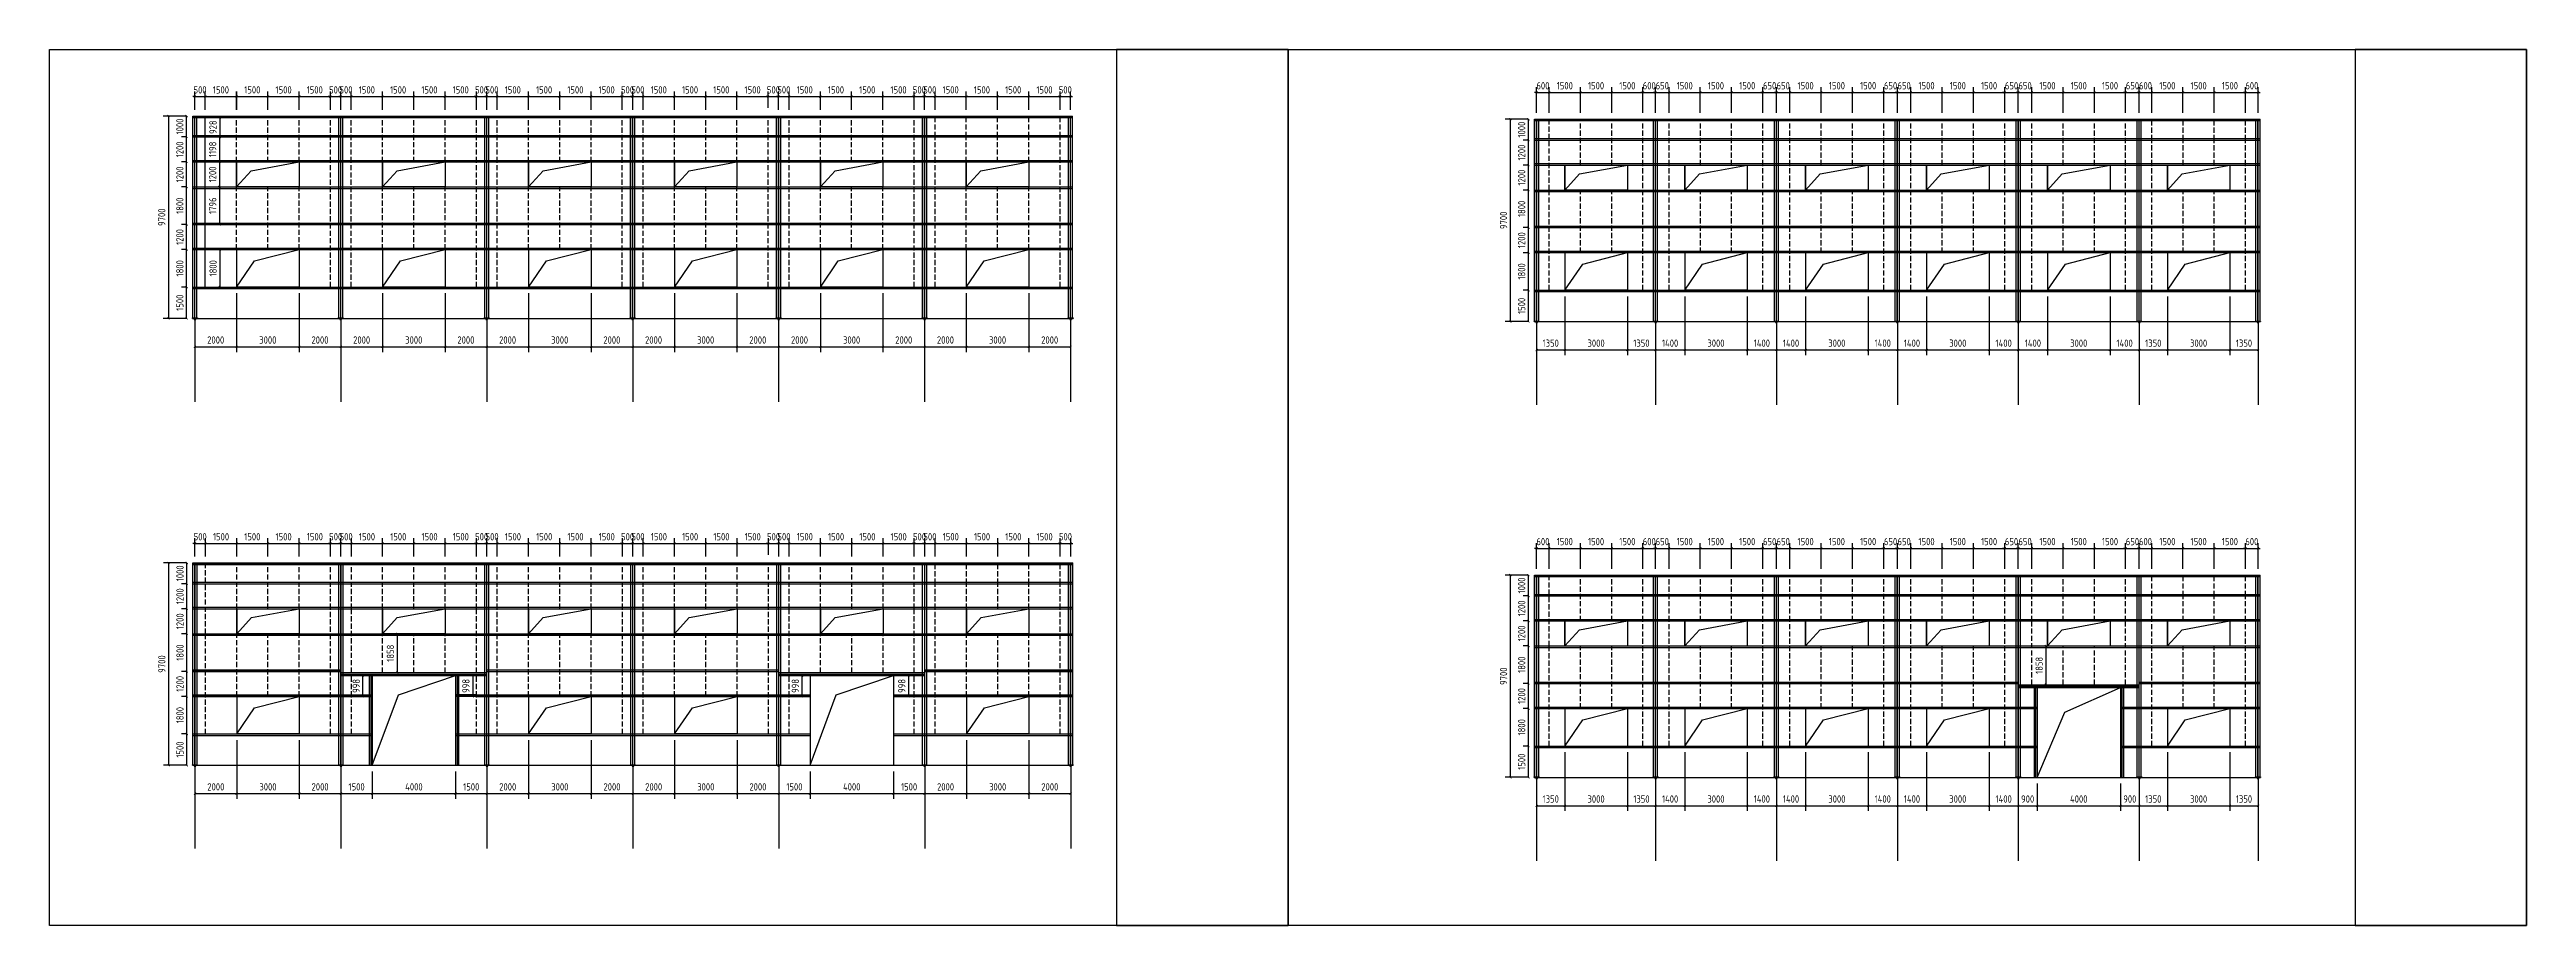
# Model space of a CAD drawing. Extents: x 102162 to 621267, y -39398 to 328893.
# Drawn here: x 414012 to 532812, y 160102 to 202102 of the extents above; entities that cross this region are included whole.
import ezdxf

# ---------------------------------------------------------------- set-up
doc = ezdxf.new("R2010")
doc.units = 0
doc.header["$LTSCALE"] = 1000
doc.header["$MEASUREMENT"] = 0
doc.linetypes.add('DASH', pattern=[0.35, 0.25, -0.1])
doc.layers.add('AXIS', color=3, linetype='Continuous')
doc.layers.add('DOTE', color=1, linetype='Continuous')
doc.styles.get("Standard").update_dxf_attribs({"font": 'gbenor.shx', "bigfont": 'gbcbig.shx'})
doc.dimstyles.get("Standard").update_dxf_attribs({"dimscale": 100, "dimtxt": 3.5, "dimasz": 1, "dimexe": 2.5, "dimexo": 3, "dimgap": 1.5, "dimtad": 1, "dimdec": 0, "dimzin": 0, "dimdsep": 46, "dimtxsty": 'Standard', "dimblk": 'ARCHTICK', "dimcen": 0.09, "dimadec": 0, "dimazin": 0, "dimtfac": 1, "dimtdec": 0, "dimtix": 1, "dimtmove": 2, "dimatfit": 3, "dimfxl": 1, "dimtolj": 1, "dimtzin": 0, "dimarcsym": 0})

msp = doc.modelspace()

# ---------------------------------------------------------------- blocks, each defined once
blk = doc.blocks.new('_ArchTick')
at = {"color": 0, "linetype": 'ByBlock', "const_width": 0.4}
blk.add_lwpolyline([(-0.5, -0.5), (0.5, 0.5)], dxfattribs=at)
blk = doc.blocks.new('*D5431')
at = {"color": 0, "lineweight": -2}
for p, q in [((420588, 169286), (420343, 169286)), ((420593, 167786), (420593, 169286)), ((420568, 167786), (420343, 167786))]:
    blk.add_line(p, q, dxfattribs=at)
at = {"layer": 'Defpoints', "color": 0}
for p in [(420593, 169286), (420888, 169286), (420868, 167786)]:
    blk.add_point(p, dxfattribs=at)
at = {"color": 0, "lineweight": -2, "xscale": 100, "yscale": 100, "zscale": 100}
for p, rotation in [((420593, 169286), 90), ((420593, 167786), 270)]:
    blk.add_blockref('_ArchTick', p, dxfattribs=dict(at, rotation=rotation))
at = {"color": 0, "insert": (420268, 168536), "char_height": 350, "attachment_point": 5, "rotation": 90}
blk.add_mtext('\\A1;1500', dxfattribs=at)
blk = doc.blocks.new('*D5432')
at = {"color": 0, "lineweight": -2}
for p, q in [((420588, 171086), (420343, 171086)), ((420593, 169286), (420593, 171086)), ((420588, 169286), (420343, 169286))]:
    blk.add_line(p, q, dxfattribs=at)
at = {"layer": 'Defpoints', "color": 0}
for p in [(420593, 171086), (420888, 171086), (420888, 169286)]:
    blk.add_point(p, dxfattribs=at)
at = {"color": 0, "lineweight": -2, "xscale": 100, "yscale": 100, "zscale": 100}
for p, rotation in [((420593, 171086), 90), ((420593, 169286), 270)]:
    blk.add_blockref('_ArchTick', p, dxfattribs=dict(at, rotation=rotation))
at = {"color": 0, "insert": (420268, 170186), "char_height": 350, "attachment_point": 5, "rotation": 90}
blk.add_mtext('\\A1;1800', dxfattribs=at)
blk = doc.blocks.new('*D5433')
at = {"color": 0, "lineweight": -2}
for p, q in [((420588, 172286), (420343, 172286)), ((420593, 171086), (420593, 172286)), ((420588, 171086), (420343, 171086))]:
    blk.add_line(p, q, dxfattribs=at)
at = {"layer": 'Defpoints', "color": 0}
for p in [(420593, 172286), (420888, 172286), (420888, 171086)]:
    blk.add_point(p, dxfattribs=at)
at = {"color": 0, "lineweight": -2, "xscale": 100, "yscale": 100, "zscale": 100}
for p, rotation in [((420593, 172286), 90), ((420593, 171086), 270)]:
    blk.add_blockref('_ArchTick', p, dxfattribs=dict(at, rotation=rotation))
at = {"color": 0, "insert": (420268, 171686), "char_height": 350, "attachment_point": 5, "rotation": 90}
blk.add_mtext('\\A1;1200', dxfattribs=at)
blk = doc.blocks.new('*D5434')
at = {"color": 0, "lineweight": -2}
for p, q in [((420588, 174086), (420343, 174086)), ((420593, 172286), (420593, 174086)), ((420588, 172286), (420343, 172286))]:
    blk.add_line(p, q, dxfattribs=at)
at = {"layer": 'Defpoints', "color": 0}
for p in [(420593, 174086), (420888, 174086), (420888, 172286)]:
    blk.add_point(p, dxfattribs=at)
at = {"color": 0, "lineweight": -2, "xscale": 100, "yscale": 100, "zscale": 100}
for p, rotation in [((420593, 174086), 90), ((420593, 172286), 270)]:
    blk.add_blockref('_ArchTick', p, dxfattribs=dict(at, rotation=rotation))
at = {"color": 0, "insert": (420268, 173186), "char_height": 350, "attachment_point": 5, "rotation": 90}
blk.add_mtext('\\A1;1800', dxfattribs=at)
blk = doc.blocks.new('*D5435')
at = {"color": 0, "lineweight": -2}
for p, q in [((420588, 175286), (420343, 175286)), ((420593, 174086), (420593, 175286)), ((420588, 174086), (420343, 174086))]:
    blk.add_line(p, q, dxfattribs=at)
at = {"layer": 'Defpoints', "color": 0}
for p in [(420593, 175286), (420888, 175286), (420888, 174086)]:
    blk.add_point(p, dxfattribs=at)
at = {"color": 0, "lineweight": -2, "xscale": 100, "yscale": 100, "zscale": 100}
for p, rotation in [((420593, 175286), 90), ((420593, 174086), 270)]:
    blk.add_blockref('_ArchTick', p, dxfattribs=dict(at, rotation=rotation))
at = {"color": 0, "insert": (420268, 174686), "char_height": 350, "attachment_point": 5, "rotation": 90}
blk.add_mtext('\\A1;1200', dxfattribs=at)
blk = doc.blocks.new('*D5436')
at = {"color": 0, "lineweight": -2}
for p, q in [((420588, 176486), (420343, 176486)), ((420593, 175286), (420593, 176486)), ((420588, 175286), (420343, 175286))]:
    blk.add_line(p, q, dxfattribs=at)
at = {"layer": 'Defpoints', "color": 0}
for p in [(420593, 176486), (420888, 176486), (420888, 175286)]:
    blk.add_point(p, dxfattribs=at)
at = {"color": 0, "lineweight": -2, "xscale": 100, "yscale": 100, "zscale": 100}
for p, rotation in [((420593, 176486), 90), ((420593, 175286), 270)]:
    blk.add_blockref('_ArchTick', p, dxfattribs=dict(at, rotation=rotation))
at = {"color": 0, "insert": (420268, 175886), "char_height": 350, "attachment_point": 5, "rotation": 90}
blk.add_mtext('\\A1;1200', dxfattribs=at)
blk = doc.blocks.new('*D5437')
at = {"color": 0, "lineweight": -2}
for p, q in [((420588, 177486), (420343, 177486)), ((420593, 176486), (420593, 177486)), ((420588, 176486), (420343, 176486))]:
    blk.add_line(p, q, dxfattribs=at)
at = {"layer": 'Defpoints', "color": 0}
for p in [(420593, 177486), (420888, 177486), (420888, 176486)]:
    blk.add_point(p, dxfattribs=at)
at = {"color": 0, "lineweight": -2, "xscale": 100, "yscale": 100, "zscale": 100}
for p, rotation in [((420593, 177486), 90), ((420593, 176486), 270)]:
    blk.add_blockref('_ArchTick', p, dxfattribs=dict(at, rotation=rotation))
at = {"color": 0, "insert": (420268, 176986), "char_height": 350, "attachment_point": 5, "rotation": 90}
blk.add_mtext('\\A1;1000', dxfattribs=at)
blk = doc.blocks.new('*D5438')
at = {"color": 0, "lineweight": -2}
for p, q in [((420588, 177486), (419474, 177486)), ((419724, 177486), (419724, 167786)), ((420588, 167786), (419474, 167786))]:
    blk.add_line(p, q, dxfattribs=at)
at = {"layer": 'Defpoints', "color": 0}
for p in [(420888, 177486), (419724, 167786), (420888, 167786)]:
    blk.add_point(p, dxfattribs=at)
at = {"color": 0, "lineweight": -2, "xscale": 100, "yscale": 100, "zscale": 100}
for p, rotation in [((419724, 177486), 90), ((419724, 167786), 270)]:
    blk.add_blockref('_ArchTick', p, dxfattribs=dict(at, rotation=rotation))
at = {"color": 0, "insert": (419399, 172636), "char_height": 350, "attachment_point": 5, "rotation": 90}
blk.add_mtext('\\A1;9700', dxfattribs=at)
blk = doc.blocks.new('*D5439')
at = {"color": 0, "lineweight": -2}
for p, q in [((422988, 168986), (422988, 166172)), ((420988, 167486), (420988, 166172)), ((420988, 166422), (422988, 166422))]:
    blk.add_line(p, q, dxfattribs=at)
at = {"layer": 'Defpoints', "color": 0}
for p in [(422988, 169286), (420988, 167786), (422988, 166422)]:
    blk.add_point(p, dxfattribs=at)
at = {"color": 0, "lineweight": -2, "xscale": 100, "yscale": 100, "zscale": 100, "rotation": 180}
blk.add_blockref('_ArchTick', (420988, 166422), dxfattribs=at)
at = {"color": 0, "lineweight": -2, "xscale": 100, "yscale": 100, "zscale": 100}
blk.add_blockref('_ArchTick', (422988, 166422), dxfattribs=at)
at = {"color": 0, "insert": (421988, 166747), "char_height": 350, "attachment_point": 5}
blk.add_mtext('\\A1;2000', dxfattribs=at)
blk = doc.blocks.new('*D5440')
at = {"color": 0, "lineweight": -2}
for p, q in [((422988, 168986), (422988, 166172)), ((425988, 168986), (425988, 166172)), ((422988, 166422), (425988, 166422))]:
    blk.add_line(p, q, dxfattribs=at)
at = {"layer": 'Defpoints', "color": 0}
for p in [(422988, 169286), (425988, 169286), (425988, 166422)]:
    blk.add_point(p, dxfattribs=at)
at = {"color": 0, "lineweight": -2, "xscale": 100, "yscale": 100, "zscale": 100, "rotation": 180}
blk.add_blockref('_ArchTick', (422988, 166422), dxfattribs=at)
at = {"color": 0, "lineweight": -2, "xscale": 100, "yscale": 100, "zscale": 100}
blk.add_blockref('_ArchTick', (425988, 166422), dxfattribs=at)
at = {"color": 0, "insert": (424488, 166747), "char_height": 350, "attachment_point": 5}
blk.add_mtext('\\A1;3000', dxfattribs=at)
blk = doc.blocks.new('*D5441')
at = {"color": 0, "lineweight": -2}
for p, q in [((425988, 168986), (425988, 166172)), ((425988, 166422), (427988, 166422)), ((427988, 167486), (427988, 166172))]:
    blk.add_line(p, q, dxfattribs=at)
at = {"layer": 'Defpoints', "color": 0}
for p in [(425988, 169286), (427988, 167786), (427988, 166422)]:
    blk.add_point(p, dxfattribs=at)
at = {"color": 0, "lineweight": -2, "xscale": 100, "yscale": 100, "zscale": 100, "rotation": 180}
blk.add_blockref('_ArchTick', (425988, 166422), dxfattribs=at)
at = {"color": 0, "lineweight": -2, "xscale": 100, "yscale": 100, "zscale": 100}
blk.add_blockref('_ArchTick', (427988, 166422), dxfattribs=at)
at = {"color": 0, "insert": (426988, 166747), "char_height": 350, "attachment_point": 5}
blk.add_mtext('\\A1;2000', dxfattribs=at)
blk = doc.blocks.new('*D5442')
at = {"color": 0, "lineweight": -2}
for p, q in [((427988, 167486), (427988, 166172)), ((427988, 166422), (429488, 166422)), ((429488, 167486), (429488, 166172))]:
    blk.add_line(p, q, dxfattribs=at)
at = {"layer": 'Defpoints', "color": 0}
for p in [(427988, 167786), (429488, 167786), (429488, 166422)]:
    blk.add_point(p, dxfattribs=at)
at = {"color": 0, "lineweight": -2, "xscale": 100, "yscale": 100, "zscale": 100, "rotation": 180}
blk.add_blockref('_ArchTick', (427988, 166422), dxfattribs=at)
at = {"color": 0, "lineweight": -2, "xscale": 100, "yscale": 100, "zscale": 100}
blk.add_blockref('_ArchTick', (429488, 166422), dxfattribs=at)
at = {"color": 0, "insert": (428738, 166747), "char_height": 350, "attachment_point": 5}
blk.add_mtext('\\A1;1500', dxfattribs=at)
blk = doc.blocks.new('*D5075')
at = {"color": 0, "lineweight": -2}
for p, q in [((429488, 167486), (429488, 166172)), ((429488, 166422), (433488, 166422)), ((433488, 167486), (433488, 166172))]:
    blk.add_line(p, q, dxfattribs=at)
at = {"layer": 'Defpoints', "color": 0}
for p in [(429488, 167786), (433488, 167786), (433488, 166422)]:
    blk.add_point(p, dxfattribs=at)
at = {"color": 0, "lineweight": -2, "xscale": 100, "yscale": 100, "zscale": 100, "rotation": 180}
blk.add_blockref('_ArchTick', (429488, 166422), dxfattribs=at)
at = {"color": 0, "lineweight": -2, "xscale": 100, "yscale": 100, "zscale": 100}
blk.add_blockref('_ArchTick', (433488, 166422), dxfattribs=at)
at = {"color": 0, "insert": (431488, 166747), "char_height": 350, "attachment_point": 5}
blk.add_mtext('\\A1;4000', dxfattribs=at)
blk = doc.blocks.new('*D5443')
at = {"color": 0, "lineweight": -2}
for p, q in [((433488, 167486), (433488, 166172)), ((433488, 166422), (434988, 166422)), ((434988, 167486), (434988, 166172))]:
    blk.add_line(p, q, dxfattribs=at)
at = {"layer": 'Defpoints', "color": 0}
for p in [(433488, 167786), (434988, 167786), (434988, 166422)]:
    blk.add_point(p, dxfattribs=at)
at = {"color": 0, "lineweight": -2, "xscale": 100, "yscale": 100, "zscale": 100, "rotation": 180}
blk.add_blockref('_ArchTick', (433488, 166422), dxfattribs=at)
at = {"color": 0, "lineweight": -2, "xscale": 100, "yscale": 100, "zscale": 100}
blk.add_blockref('_ArchTick', (434988, 166422), dxfattribs=at)
at = {"color": 0, "insert": (434238, 166747), "char_height": 350, "attachment_point": 5}
blk.add_mtext('\\A1;1500', dxfattribs=at)
blk = doc.blocks.new('*D5444')
at = {"color": 0, "lineweight": -2}
for p, q in [((436988, 168986), (436988, 166172)), ((434988, 167486), (434988, 166172)), ((434988, 166422), (436988, 166422))]:
    blk.add_line(p, q, dxfattribs=at)
at = {"layer": 'Defpoints', "color": 0}
for p in [(436988, 169286), (434988, 167786), (436988, 166422)]:
    blk.add_point(p, dxfattribs=at)
at = {"color": 0, "lineweight": -2, "xscale": 100, "yscale": 100, "zscale": 100, "rotation": 180}
blk.add_blockref('_ArchTick', (434988, 166422), dxfattribs=at)
at = {"color": 0, "lineweight": -2, "xscale": 100, "yscale": 100, "zscale": 100}
blk.add_blockref('_ArchTick', (436988, 166422), dxfattribs=at)
at = {"color": 0, "insert": (435988, 166747), "char_height": 350, "attachment_point": 5}
blk.add_mtext('\\A1;2000', dxfattribs=at)
blk = doc.blocks.new('*D5445')
at = {"color": 0, "lineweight": -2}
for p, q in [((436988, 168986), (436988, 166172)), ((439988, 168986), (439988, 166172)), ((436988, 166422), (439988, 166422))]:
    blk.add_line(p, q, dxfattribs=at)
at = {"layer": 'Defpoints', "color": 0}
for p in [(436988, 169286), (439988, 169286), (439988, 166422)]:
    blk.add_point(p, dxfattribs=at)
at = {"color": 0, "lineweight": -2, "xscale": 100, "yscale": 100, "zscale": 100, "rotation": 180}
blk.add_blockref('_ArchTick', (436988, 166422), dxfattribs=at)
at = {"color": 0, "lineweight": -2, "xscale": 100, "yscale": 100, "zscale": 100}
blk.add_blockref('_ArchTick', (439988, 166422), dxfattribs=at)
at = {"color": 0, "insert": (438488, 166747), "char_height": 350, "attachment_point": 5}
blk.add_mtext('\\A1;3000', dxfattribs=at)
blk = doc.blocks.new('*D5446')
at = {"color": 0, "lineweight": -2}
for p, q in [((439988, 168986), (439988, 166172)), ((439988, 166422), (441988, 166422)), ((441988, 167486), (441988, 166172))]:
    blk.add_line(p, q, dxfattribs=at)
at = {"layer": 'Defpoints', "color": 0}
for p in [(439988, 169286), (441988, 167786), (441988, 166422)]:
    blk.add_point(p, dxfattribs=at)
at = {"color": 0, "lineweight": -2, "xscale": 100, "yscale": 100, "zscale": 100, "rotation": 180}
blk.add_blockref('_ArchTick', (439988, 166422), dxfattribs=at)
at = {"color": 0, "lineweight": -2, "xscale": 100, "yscale": 100, "zscale": 100}
blk.add_blockref('_ArchTick', (441988, 166422), dxfattribs=at)
at = {"color": 0, "insert": (440988, 166747), "char_height": 350, "attachment_point": 5}
blk.add_mtext('\\A1;2000', dxfattribs=at)
blk = doc.blocks.new('*D5447')
at = {"color": 0, "lineweight": -2}
for p, q in [((443988, 168986), (443988, 166172)), ((441988, 167486), (441988, 166172)), ((441988, 166422), (443988, 166422))]:
    blk.add_line(p, q, dxfattribs=at)
at = {"layer": 'Defpoints', "color": 0}
for p in [(443988, 169286), (441988, 167786), (443988, 166422)]:
    blk.add_point(p, dxfattribs=at)
at = {"color": 0, "lineweight": -2, "xscale": 100, "yscale": 100, "zscale": 100, "rotation": 180}
blk.add_blockref('_ArchTick', (441988, 166422), dxfattribs=at)
at = {"color": 0, "lineweight": -2, "xscale": 100, "yscale": 100, "zscale": 100}
blk.add_blockref('_ArchTick', (443988, 166422), dxfattribs=at)
at = {"color": 0, "insert": (442988, 166747), "char_height": 350, "attachment_point": 5}
blk.add_mtext('\\A1;2000', dxfattribs=at)
blk = doc.blocks.new('*D5448')
at = {"color": 0, "lineweight": -2}
for p, q in [((443988, 168986), (443988, 166172)), ((446988, 168986), (446988, 166172)), ((443988, 166422), (446988, 166422))]:
    blk.add_line(p, q, dxfattribs=at)
at = {"layer": 'Defpoints', "color": 0}
for p in [(443988, 169286), (446988, 169286), (446988, 166422)]:
    blk.add_point(p, dxfattribs=at)
at = {"color": 0, "lineweight": -2, "xscale": 100, "yscale": 100, "zscale": 100, "rotation": 180}
blk.add_blockref('_ArchTick', (443988, 166422), dxfattribs=at)
at = {"color": 0, "lineweight": -2, "xscale": 100, "yscale": 100, "zscale": 100}
blk.add_blockref('_ArchTick', (446988, 166422), dxfattribs=at)
at = {"color": 0, "insert": (445488, 166747), "char_height": 350, "attachment_point": 5}
blk.add_mtext('\\A1;3000', dxfattribs=at)
blk = doc.blocks.new('*D5449')
at = {"color": 0, "lineweight": -2}
for p, q in [((446988, 168986), (446988, 166172)), ((446988, 166422), (448988, 166422)), ((448988, 167486), (448988, 166172))]:
    blk.add_line(p, q, dxfattribs=at)
at = {"layer": 'Defpoints', "color": 0}
for p in [(446988, 169286), (448988, 167786), (448988, 166422)]:
    blk.add_point(p, dxfattribs=at)
at = {"color": 0, "lineweight": -2, "xscale": 100, "yscale": 100, "zscale": 100, "rotation": 180}
blk.add_blockref('_ArchTick', (446988, 166422), dxfattribs=at)
at = {"color": 0, "lineweight": -2, "xscale": 100, "yscale": 100, "zscale": 100}
blk.add_blockref('_ArchTick', (448988, 166422), dxfattribs=at)
at = {"color": 0, "insert": (447988, 166747), "char_height": 350, "attachment_point": 5}
blk.add_mtext('\\A1;2000', dxfattribs=at)
blk = doc.blocks.new('*D5450')
at = {"color": 0, "lineweight": -2}
for p, q in [((448988, 167486), (448988, 166172)), ((448988, 166422), (450488, 166422)), ((450488, 167486), (450488, 166172))]:
    blk.add_line(p, q, dxfattribs=at)
at = {"layer": 'Defpoints', "color": 0}
for p in [(448988, 167786), (450488, 167786), (450488, 166422)]:
    blk.add_point(p, dxfattribs=at)
at = {"color": 0, "lineweight": -2, "xscale": 100, "yscale": 100, "zscale": 100, "rotation": 180}
blk.add_blockref('_ArchTick', (448988, 166422), dxfattribs=at)
at = {"color": 0, "lineweight": -2, "xscale": 100, "yscale": 100, "zscale": 100}
blk.add_blockref('_ArchTick', (450488, 166422), dxfattribs=at)
at = {"color": 0, "insert": (449738, 166747), "char_height": 350, "attachment_point": 5}
blk.add_mtext('\\A1;1500', dxfattribs=at)
blk = doc.blocks.new('*D5076')
at = {"color": 0, "lineweight": -2}
for p, q in [((450488, 167486), (450488, 166172)), ((450488, 166422), (454488, 166422)), ((454488, 167486), (454488, 166172))]:
    blk.add_line(p, q, dxfattribs=at)
at = {"layer": 'Defpoints', "color": 0}
for p in [(450488, 167786), (454488, 167786), (454488, 166422)]:
    blk.add_point(p, dxfattribs=at)
at = {"color": 0, "lineweight": -2, "xscale": 100, "yscale": 100, "zscale": 100, "rotation": 180}
blk.add_blockref('_ArchTick', (450488, 166422), dxfattribs=at)
at = {"color": 0, "lineweight": -2, "xscale": 100, "yscale": 100, "zscale": 100}
blk.add_blockref('_ArchTick', (454488, 166422), dxfattribs=at)
at = {"color": 0, "insert": (452488, 166747), "char_height": 350, "attachment_point": 5}
blk.add_mtext('\\A1;4000', dxfattribs=at)
blk = doc.blocks.new('*D5451')
at = {"color": 0, "lineweight": -2}
for p, q in [((454488, 167486), (454488, 166172)), ((454488, 166422), (455988, 166422)), ((455988, 167486), (455988, 166172))]:
    blk.add_line(p, q, dxfattribs=at)
at = {"layer": 'Defpoints', "color": 0}
for p in [(454488, 167786), (455988, 167786), (455988, 166422)]:
    blk.add_point(p, dxfattribs=at)
at = {"color": 0, "lineweight": -2, "xscale": 100, "yscale": 100, "zscale": 100, "rotation": 180}
blk.add_blockref('_ArchTick', (454488, 166422), dxfattribs=at)
at = {"color": 0, "lineweight": -2, "xscale": 100, "yscale": 100, "zscale": 100}
blk.add_blockref('_ArchTick', (455988, 166422), dxfattribs=at)
at = {"color": 0, "insert": (455238, 166747), "char_height": 350, "attachment_point": 5}
blk.add_mtext('\\A1;1500', dxfattribs=at)
blk = doc.blocks.new('*D5452')
at = {"color": 0, "lineweight": -2}
for p, q in [((457988, 168986), (457988, 166172)), ((455988, 167486), (455988, 166172)), ((455988, 166422), (457988, 166422))]:
    blk.add_line(p, q, dxfattribs=at)
at = {"layer": 'Defpoints', "color": 0}
for p in [(457988, 169286), (455988, 167786), (457988, 166422)]:
    blk.add_point(p, dxfattribs=at)
at = {"color": 0, "lineweight": -2, "xscale": 100, "yscale": 100, "zscale": 100, "rotation": 180}
blk.add_blockref('_ArchTick', (455988, 166422), dxfattribs=at)
at = {"color": 0, "lineweight": -2, "xscale": 100, "yscale": 100, "zscale": 100}
blk.add_blockref('_ArchTick', (457988, 166422), dxfattribs=at)
at = {"color": 0, "insert": (456988, 166747), "char_height": 350, "attachment_point": 5}
blk.add_mtext('\\A1;2000', dxfattribs=at)
blk = doc.blocks.new('*D5453')
at = {"color": 0, "lineweight": -2}
for p, q in [((457988, 168986), (457988, 166172)), ((460988, 168986), (460988, 166172)), ((457988, 166422), (460988, 166422))]:
    blk.add_line(p, q, dxfattribs=at)
at = {"layer": 'Defpoints', "color": 0}
for p in [(457988, 169286), (460988, 169286), (460988, 166422)]:
    blk.add_point(p, dxfattribs=at)
at = {"color": 0, "lineweight": -2, "xscale": 100, "yscale": 100, "zscale": 100, "rotation": 180}
blk.add_blockref('_ArchTick', (457988, 166422), dxfattribs=at)
at = {"color": 0, "lineweight": -2, "xscale": 100, "yscale": 100, "zscale": 100}
blk.add_blockref('_ArchTick', (460988, 166422), dxfattribs=at)
at = {"color": 0, "insert": (459488, 166747), "char_height": 350, "attachment_point": 5}
blk.add_mtext('\\A1;3000', dxfattribs=at)
blk = doc.blocks.new('*D5454')
at = {"color": 0, "lineweight": -2}
for p, q in [((460988, 168986), (460988, 166172)), ((460988, 166422), (462988, 166422)), ((462988, 167486), (462988, 166172))]:
    blk.add_line(p, q, dxfattribs=at)
at = {"layer": 'Defpoints', "color": 0}
for p in [(460988, 169286), (462988, 167786), (462988, 166422)]:
    blk.add_point(p, dxfattribs=at)
at = {"color": 0, "lineweight": -2, "xscale": 100, "yscale": 100, "zscale": 100, "rotation": 180}
blk.add_blockref('_ArchTick', (460988, 166422), dxfattribs=at)
at = {"color": 0, "lineweight": -2, "xscale": 100, "yscale": 100, "zscale": 100}
blk.add_blockref('_ArchTick', (462988, 166422), dxfattribs=at)
at = {"color": 0, "insert": (461988, 166747), "char_height": 350, "attachment_point": 5}
blk.add_mtext('\\A1;2000', dxfattribs=at)
blk = doc.blocks.new('*D5077')
at = {"color": 0, "lineweight": -2}
for p, q in [((420988, 178416), (420888, 178416)), ((420988, 177786), (420988, 178666)), ((420988, 178416), (421488, 178416)), ((421488, 177786), (421488, 178666)), ((421488, 178416), (421588, 178416))]:
    blk.add_line(p, q, dxfattribs=at)
at = {"layer": 'Defpoints', "color": 0}
for p in [(421488, 178416), (420988, 177486), (421488, 177486)]:
    blk.add_point(p, dxfattribs=at)
at = {"color": 0, "lineweight": -2, "xscale": 100, "yscale": 100, "zscale": 100}
blk.add_blockref('_ArchTick', (420988, 178416), dxfattribs=at)
at = {"color": 0, "lineweight": -2, "xscale": 100, "yscale": 100, "zscale": 100, "rotation": 180}
blk.add_blockref('_ArchTick', (421488, 178416), dxfattribs=at)
at = {"color": 0, "insert": (421238, 178741), "char_height": 350, "attachment_point": 5}
blk.add_mtext('\\A1;500', dxfattribs=at)
blk = doc.blocks.new('*D5078')
at = {"color": 0, "lineweight": -2}
for p, q in [((421488, 177786), (421488, 178666)), ((421488, 178416), (422988, 178416)), ((422988, 177786), (422988, 178666))]:
    blk.add_line(p, q, dxfattribs=at)
at = {"layer": 'Defpoints', "color": 0}
for p in [(422988, 178416), (421488, 177486), (422988, 177486)]:
    blk.add_point(p, dxfattribs=at)
at = {"color": 0, "lineweight": -2, "xscale": 100, "yscale": 100, "zscale": 100, "rotation": 180}
blk.add_blockref('_ArchTick', (421488, 178416), dxfattribs=at)
at = {"color": 0, "lineweight": -2, "xscale": 100, "yscale": 100, "zscale": 100}
blk.add_blockref('_ArchTick', (422988, 178416), dxfattribs=at)
at = {"color": 0, "insert": (422238, 178741), "char_height": 350, "attachment_point": 5}
blk.add_mtext('\\A1;1500', dxfattribs=at)
blk = doc.blocks.new('*D5079')
at = {"color": 0, "lineweight": -2}
for p, q in [((422988, 177786), (422988, 178666)), ((422988, 178416), (424488, 178416)), ((424488, 177786), (424488, 178666))]:
    blk.add_line(p, q, dxfattribs=at)
at = {"layer": 'Defpoints', "color": 0}
for p in [(424488, 178416), (422988, 177486), (424488, 177486)]:
    blk.add_point(p, dxfattribs=at)
at = {"color": 0, "lineweight": -2, "xscale": 100, "yscale": 100, "zscale": 100, "rotation": 180}
blk.add_blockref('_ArchTick', (422988, 178416), dxfattribs=at)
at = {"color": 0, "lineweight": -2, "xscale": 100, "yscale": 100, "zscale": 100}
blk.add_blockref('_ArchTick', (424488, 178416), dxfattribs=at)
at = {"color": 0, "insert": (423738, 178741), "char_height": 350, "attachment_point": 5}
blk.add_mtext('\\A1;1500', dxfattribs=at)
blk = doc.blocks.new('*D5080')
at = {"color": 0, "lineweight": -2}
for p, q in [((425988, 177786), (425988, 178666)), ((425988, 178416), (427488, 178416)), ((427488, 177786), (427488, 178666))]:
    blk.add_line(p, q, dxfattribs=at)
at = {"layer": 'Defpoints', "color": 0}
for p in [(427488, 178416), (425988, 177486), (427488, 177486)]:
    blk.add_point(p, dxfattribs=at)
at = {"color": 0, "lineweight": -2, "xscale": 100, "yscale": 100, "zscale": 100, "rotation": 180}
blk.add_blockref('_ArchTick', (425988, 178416), dxfattribs=at)
at = {"color": 0, "lineweight": -2, "xscale": 100, "yscale": 100, "zscale": 100}
blk.add_blockref('_ArchTick', (427488, 178416), dxfattribs=at)
at = {"color": 0, "insert": (426738, 178741), "char_height": 350, "attachment_point": 5}
blk.add_mtext('\\A1;1500', dxfattribs=at)
blk = doc.blocks.new('*D5081')
at = {"color": 0, "lineweight": -2}
for p, q in [((427488, 178416), (427388, 178416)), ((427488, 177786), (427488, 178666)), ((427488, 178416), (427988, 178416)), ((427988, 177786), (427988, 178666)), ((427988, 178416), (428088, 178416))]:
    blk.add_line(p, q, dxfattribs=at)
at = {"layer": 'Defpoints', "color": 0}
for p in [(427988, 178416), (427488, 177486), (427988, 177486)]:
    blk.add_point(p, dxfattribs=at)
at = {"color": 0, "lineweight": -2, "xscale": 100, "yscale": 100, "zscale": 100}
blk.add_blockref('_ArchTick', (427488, 178416), dxfattribs=at)
at = {"color": 0, "lineweight": -2, "xscale": 100, "yscale": 100, "zscale": 100, "rotation": 180}
blk.add_blockref('_ArchTick', (427988, 178416), dxfattribs=at)
at = {"color": 0, "insert": (427738, 178741), "char_height": 350, "attachment_point": 5}
blk.add_mtext('\\A1;500', dxfattribs=at)
blk = doc.blocks.new('*D5082')
at = {"color": 0, "lineweight": -2}
for p, q in [((427988, 178416), (427888, 178416)), ((427988, 177786), (427988, 178666)), ((427988, 178416), (428488, 178416)), ((428488, 177786), (428488, 178666)), ((428488, 178416), (428588, 178416))]:
    blk.add_line(p, q, dxfattribs=at)
at = {"layer": 'Defpoints', "color": 0}
for p in [(428488, 178416), (427988, 177486), (428488, 177486)]:
    blk.add_point(p, dxfattribs=at)
at = {"color": 0, "lineweight": -2, "xscale": 100, "yscale": 100, "zscale": 100}
blk.add_blockref('_ArchTick', (427988, 178416), dxfattribs=at)
at = {"color": 0, "lineweight": -2, "xscale": 100, "yscale": 100, "zscale": 100, "rotation": 180}
blk.add_blockref('_ArchTick', (428488, 178416), dxfattribs=at)
at = {"color": 0, "insert": (428238, 178741), "char_height": 350, "attachment_point": 5}
blk.add_mtext('\\A1;500', dxfattribs=at)
blk = doc.blocks.new('*D5083')
at = {"color": 0, "lineweight": -2}
for p, q in [((428488, 177786), (428488, 178666)), ((428488, 178416), (429988, 178416)), ((429988, 177786), (429988, 178666))]:
    blk.add_line(p, q, dxfattribs=at)
at = {"layer": 'Defpoints', "color": 0}
for p in [(429988, 178416), (428488, 177486), (429988, 177486)]:
    blk.add_point(p, dxfattribs=at)
at = {"color": 0, "lineweight": -2, "xscale": 100, "yscale": 100, "zscale": 100, "rotation": 180}
blk.add_blockref('_ArchTick', (428488, 178416), dxfattribs=at)
at = {"color": 0, "lineweight": -2, "xscale": 100, "yscale": 100, "zscale": 100}
blk.add_blockref('_ArchTick', (429988, 178416), dxfattribs=at)
at = {"color": 0, "insert": (429238, 178741), "char_height": 350, "attachment_point": 5}
blk.add_mtext('\\A1;1500', dxfattribs=at)
blk = doc.blocks.new('*D5084')
at = {"color": 0, "lineweight": -2}
for p, q in [((432988, 177786), (432988, 178666)), ((432988, 178416), (434488, 178416)), ((434488, 177786), (434488, 178666))]:
    blk.add_line(p, q, dxfattribs=at)
at = {"layer": 'Defpoints', "color": 0}
for p in [(434488, 178416), (432988, 177486), (434488, 177486)]:
    blk.add_point(p, dxfattribs=at)
at = {"color": 0, "lineweight": -2, "xscale": 100, "yscale": 100, "zscale": 100, "rotation": 180}
blk.add_blockref('_ArchTick', (432988, 178416), dxfattribs=at)
at = {"color": 0, "lineweight": -2, "xscale": 100, "yscale": 100, "zscale": 100}
blk.add_blockref('_ArchTick', (434488, 178416), dxfattribs=at)
at = {"color": 0, "insert": (433738, 178741), "char_height": 350, "attachment_point": 5}
blk.add_mtext('\\A1;1500', dxfattribs=at)
blk = doc.blocks.new('*D5085')
at = {"color": 0, "lineweight": -2}
for p, q in [((434488, 178416), (434388, 178416)), ((434488, 177786), (434488, 178666)), ((434488, 178416), (434988, 178416)), ((434988, 177786), (434988, 178666)), ((434988, 178416), (435088, 178416))]:
    blk.add_line(p, q, dxfattribs=at)
at = {"layer": 'Defpoints', "color": 0}
for p in [(434988, 178416), (434488, 177486), (434988, 177486)]:
    blk.add_point(p, dxfattribs=at)
at = {"color": 0, "lineweight": -2, "xscale": 100, "yscale": 100, "zscale": 100}
blk.add_blockref('_ArchTick', (434488, 178416), dxfattribs=at)
at = {"color": 0, "lineweight": -2, "xscale": 100, "yscale": 100, "zscale": 100, "rotation": 180}
blk.add_blockref('_ArchTick', (434988, 178416), dxfattribs=at)
at = {"color": 0, "insert": (434738, 178741), "char_height": 350, "attachment_point": 5}
blk.add_mtext('\\A1;500', dxfattribs=at)
blk = doc.blocks.new('*D5086')
at = {"color": 0, "lineweight": -2}
for p, q in [((434988, 178416), (434888, 178416)), ((434988, 177786), (434988, 178666)), ((434988, 178416), (435488, 178416)), ((435488, 177786), (435488, 178666)), ((435488, 178416), (435588, 178416))]:
    blk.add_line(p, q, dxfattribs=at)
at = {"layer": 'Defpoints', "color": 0}
for p in [(435488, 178416), (434988, 177486), (435488, 177486)]:
    blk.add_point(p, dxfattribs=at)
at = {"color": 0, "lineweight": -2, "xscale": 100, "yscale": 100, "zscale": 100}
blk.add_blockref('_ArchTick', (434988, 178416), dxfattribs=at)
at = {"color": 0, "lineweight": -2, "xscale": 100, "yscale": 100, "zscale": 100, "rotation": 180}
blk.add_blockref('_ArchTick', (435488, 178416), dxfattribs=at)
at = {"color": 0, "insert": (435238, 178741), "char_height": 350, "attachment_point": 5}
blk.add_mtext('\\A1;500', dxfattribs=at)
blk = doc.blocks.new('*D5087')
at = {"color": 0, "lineweight": -2}
for p, q in [((435488, 177786), (435488, 178666)), ((435488, 178416), (436988, 178416)), ((436988, 177786), (436988, 178666))]:
    blk.add_line(p, q, dxfattribs=at)
at = {"layer": 'Defpoints', "color": 0}
for p in [(436988, 178416), (435488, 177486), (436988, 177486)]:
    blk.add_point(p, dxfattribs=at)
at = {"color": 0, "lineweight": -2, "xscale": 100, "yscale": 100, "zscale": 100, "rotation": 180}
blk.add_blockref('_ArchTick', (435488, 178416), dxfattribs=at)
at = {"color": 0, "lineweight": -2, "xscale": 100, "yscale": 100, "zscale": 100}
blk.add_blockref('_ArchTick', (436988, 178416), dxfattribs=at)
at = {"color": 0, "insert": (436238, 178741), "char_height": 350, "attachment_point": 5}
blk.add_mtext('\\A1;1500', dxfattribs=at)
blk = doc.blocks.new('*D5088')
at = {"color": 0, "lineweight": -2}
for p, q in [((439988, 177786), (439988, 178666)), ((439988, 178416), (441488, 178416)), ((441488, 177786), (441488, 178666))]:
    blk.add_line(p, q, dxfattribs=at)
at = {"layer": 'Defpoints', "color": 0}
for p in [(441488, 178416), (439988, 177486), (441488, 177486)]:
    blk.add_point(p, dxfattribs=at)
at = {"color": 0, "lineweight": -2, "xscale": 100, "yscale": 100, "zscale": 100, "rotation": 180}
blk.add_blockref('_ArchTick', (439988, 178416), dxfattribs=at)
at = {"color": 0, "lineweight": -2, "xscale": 100, "yscale": 100, "zscale": 100}
blk.add_blockref('_ArchTick', (441488, 178416), dxfattribs=at)
at = {"color": 0, "insert": (440738, 178741), "char_height": 350, "attachment_point": 5}
blk.add_mtext('\\A1;1500', dxfattribs=at)
blk = doc.blocks.new('*D5089')
at = {"color": 0, "lineweight": -2}
for p, q in [((441488, 178416), (441388, 178416)), ((441488, 177786), (441488, 178666)), ((441488, 178416), (441988, 178416)), ((441988, 177786), (441988, 178666)), ((441988, 178416), (442088, 178416))]:
    blk.add_line(p, q, dxfattribs=at)
at = {"layer": 'Defpoints', "color": 0}
for p in [(441988, 178416), (441488, 177486), (441988, 177486)]:
    blk.add_point(p, dxfattribs=at)
at = {"color": 0, "lineweight": -2, "xscale": 100, "yscale": 100, "zscale": 100}
blk.add_blockref('_ArchTick', (441488, 178416), dxfattribs=at)
at = {"color": 0, "lineweight": -2, "xscale": 100, "yscale": 100, "zscale": 100, "rotation": 180}
blk.add_blockref('_ArchTick', (441988, 178416), dxfattribs=at)
at = {"color": 0, "insert": (441738, 178741), "char_height": 350, "attachment_point": 5}
blk.add_mtext('\\A1;500', dxfattribs=at)
blk = doc.blocks.new('*D5090')
at = {"color": 0, "lineweight": -2}
for p, q in [((441988, 178416), (441888, 178416)), ((441988, 177786), (441988, 178666)), ((441988, 178416), (442488, 178416)), ((442488, 177786), (442488, 178666)), ((442488, 178416), (442588, 178416))]:
    blk.add_line(p, q, dxfattribs=at)
at = {"layer": 'Defpoints', "color": 0}
for p in [(442488, 178416), (441988, 177486), (442488, 177486)]:
    blk.add_point(p, dxfattribs=at)
at = {"color": 0, "lineweight": -2, "xscale": 100, "yscale": 100, "zscale": 100}
blk.add_blockref('_ArchTick', (441988, 178416), dxfattribs=at)
at = {"color": 0, "lineweight": -2, "xscale": 100, "yscale": 100, "zscale": 100, "rotation": 180}
blk.add_blockref('_ArchTick', (442488, 178416), dxfattribs=at)
at = {"color": 0, "insert": (442238, 178741), "char_height": 350, "attachment_point": 5}
blk.add_mtext('\\A1;500', dxfattribs=at)
blk = doc.blocks.new('*D5091')
at = {"color": 0, "lineweight": -2}
for p, q in [((442488, 177786), (442488, 178666)), ((442488, 178416), (443988, 178416)), ((443988, 177786), (443988, 178666))]:
    blk.add_line(p, q, dxfattribs=at)
at = {"layer": 'Defpoints', "color": 0}
for p in [(443988, 178416), (442488, 177486), (443988, 177486)]:
    blk.add_point(p, dxfattribs=at)
at = {"color": 0, "lineweight": -2, "xscale": 100, "yscale": 100, "zscale": 100, "rotation": 180}
blk.add_blockref('_ArchTick', (442488, 178416), dxfattribs=at)
at = {"color": 0, "lineweight": -2, "xscale": 100, "yscale": 100, "zscale": 100}
blk.add_blockref('_ArchTick', (443988, 178416), dxfattribs=at)
at = {"color": 0, "insert": (443238, 178741), "char_height": 350, "attachment_point": 5}
blk.add_mtext('\\A1;1500', dxfattribs=at)
blk = doc.blocks.new('*D5092')
at = {"color": 0, "lineweight": -2}
for p, q in [((446988, 177786), (446988, 178666)), ((446988, 178416), (448488, 178416)), ((448488, 177876), (448488, 178666))]:
    blk.add_line(p, q, dxfattribs=at)
at = {"layer": 'Defpoints', "color": 0}
for p in [(448488, 178416), (446988, 177486), (448488, 177576)]:
    blk.add_point(p, dxfattribs=at)
at = {"color": 0, "lineweight": -2, "xscale": 100, "yscale": 100, "zscale": 100, "rotation": 180}
blk.add_blockref('_ArchTick', (446988, 178416), dxfattribs=at)
at = {"color": 0, "lineweight": -2, "xscale": 100, "yscale": 100, "zscale": 100}
blk.add_blockref('_ArchTick', (448488, 178416), dxfattribs=at)
at = {"color": 0, "insert": (447738, 178741), "char_height": 350, "attachment_point": 5}
blk.add_mtext('\\A1;1500', dxfattribs=at)
blk = doc.blocks.new('*D5093')
at = {"color": 0, "lineweight": -2}
for p, q in [((448488, 178416), (448388, 178416)), ((448488, 177876), (448488, 178666)), ((448488, 178416), (448988, 178416)), ((448988, 177786), (448988, 178666)), ((448988, 178416), (449088, 178416))]:
    blk.add_line(p, q, dxfattribs=at)
at = {"layer": 'Defpoints', "color": 0}
for p in [(448988, 178416), (448488, 177576), (448988, 177486)]:
    blk.add_point(p, dxfattribs=at)
at = {"color": 0, "lineweight": -2, "xscale": 100, "yscale": 100, "zscale": 100}
blk.add_blockref('_ArchTick', (448488, 178416), dxfattribs=at)
at = {"color": 0, "lineweight": -2, "xscale": 100, "yscale": 100, "zscale": 100, "rotation": 180}
blk.add_blockref('_ArchTick', (448988, 178416), dxfattribs=at)
at = {"color": 0, "insert": (448738, 178741), "char_height": 350, "attachment_point": 5}
blk.add_mtext('\\A1;500', dxfattribs=at)
blk = doc.blocks.new('*D5094')
at = {"color": 0, "lineweight": -2}
for p, q in [((448988, 178416), (448888, 178416)), ((448988, 177786), (448988, 178666)), ((448988, 178416), (449488, 178416)), ((449488, 177786), (449488, 178666)), ((449488, 178416), (449588, 178416))]:
    blk.add_line(p, q, dxfattribs=at)
at = {"layer": 'Defpoints', "color": 0}
for p in [(449488, 178416), (448988, 177486), (449488, 177486)]:
    blk.add_point(p, dxfattribs=at)
at = {"color": 0, "lineweight": -2, "xscale": 100, "yscale": 100, "zscale": 100}
blk.add_blockref('_ArchTick', (448988, 178416), dxfattribs=at)
at = {"color": 0, "lineweight": -2, "xscale": 100, "yscale": 100, "zscale": 100, "rotation": 180}
blk.add_blockref('_ArchTick', (449488, 178416), dxfattribs=at)
at = {"color": 0, "insert": (449238, 178741), "char_height": 350, "attachment_point": 5}
blk.add_mtext('\\A1;500', dxfattribs=at)
blk = doc.blocks.new('*D5095')
at = {"color": 0, "lineweight": -2}
for p, q in [((449488, 177786), (449488, 178666)), ((449488, 178416), (450988, 178416)), ((450988, 177786), (450988, 178666))]:
    blk.add_line(p, q, dxfattribs=at)
at = {"layer": 'Defpoints', "color": 0}
for p in [(450988, 178416), (449488, 177486), (450988, 177486)]:
    blk.add_point(p, dxfattribs=at)
at = {"color": 0, "lineweight": -2, "xscale": 100, "yscale": 100, "zscale": 100, "rotation": 180}
blk.add_blockref('_ArchTick', (449488, 178416), dxfattribs=at)
at = {"color": 0, "lineweight": -2, "xscale": 100, "yscale": 100, "zscale": 100}
blk.add_blockref('_ArchTick', (450988, 178416), dxfattribs=at)
at = {"color": 0, "insert": (450238, 178741), "char_height": 350, "attachment_point": 5}
blk.add_mtext('\\A1;1500', dxfattribs=at)
blk = doc.blocks.new('*D5096')
at = {"color": 0, "lineweight": -2}
for p, q in [((453988, 177786), (453988, 178666)), ((453988, 178416), (455488, 178416)), ((455488, 177786), (455488, 178666))]:
    blk.add_line(p, q, dxfattribs=at)
at = {"layer": 'Defpoints', "color": 0}
for p in [(455488, 178416), (453988, 177486), (455488, 177486)]:
    blk.add_point(p, dxfattribs=at)
at = {"color": 0, "lineweight": -2, "xscale": 100, "yscale": 100, "zscale": 100, "rotation": 180}
blk.add_blockref('_ArchTick', (453988, 178416), dxfattribs=at)
at = {"color": 0, "lineweight": -2, "xscale": 100, "yscale": 100, "zscale": 100}
blk.add_blockref('_ArchTick', (455488, 178416), dxfattribs=at)
at = {"color": 0, "insert": (454738, 178741), "char_height": 350, "attachment_point": 5}
blk.add_mtext('\\A1;1500', dxfattribs=at)
blk = doc.blocks.new('*D5097')
at = {"color": 0, "lineweight": -2}
for p, q in [((455488, 178416), (455388, 178416)), ((455488, 177786), (455488, 178666)), ((455488, 178416), (455988, 178416)), ((455988, 177786), (455988, 178666)), ((455988, 178416), (456088, 178416))]:
    blk.add_line(p, q, dxfattribs=at)
at = {"layer": 'Defpoints', "color": 0}
for p in [(455988, 178416), (455488, 177486), (455988, 177486)]:
    blk.add_point(p, dxfattribs=at)
at = {"color": 0, "lineweight": -2, "xscale": 100, "yscale": 100, "zscale": 100}
blk.add_blockref('_ArchTick', (455488, 178416), dxfattribs=at)
at = {"color": 0, "lineweight": -2, "xscale": 100, "yscale": 100, "zscale": 100, "rotation": 180}
blk.add_blockref('_ArchTick', (455988, 178416), dxfattribs=at)
at = {"color": 0, "insert": (455738, 178741), "char_height": 350, "attachment_point": 5}
blk.add_mtext('\\A1;500', dxfattribs=at)
blk = doc.blocks.new('*D5098')
at = {"color": 0, "lineweight": -2}
for p, q in [((455988, 178416), (455888, 178416)), ((455988, 177786), (455988, 178666)), ((455988, 178416), (456488, 178416)), ((456488, 177786), (456488, 178666)), ((456488, 178416), (456588, 178416))]:
    blk.add_line(p, q, dxfattribs=at)
at = {"layer": 'Defpoints', "color": 0}
for p in [(456488, 178416), (455988, 177486), (456488, 177486)]:
    blk.add_point(p, dxfattribs=at)
at = {"color": 0, "lineweight": -2, "xscale": 100, "yscale": 100, "zscale": 100}
blk.add_blockref('_ArchTick', (455988, 178416), dxfattribs=at)
at = {"color": 0, "lineweight": -2, "xscale": 100, "yscale": 100, "zscale": 100, "rotation": 180}
blk.add_blockref('_ArchTick', (456488, 178416), dxfattribs=at)
at = {"color": 0, "insert": (456238, 178741), "char_height": 350, "attachment_point": 5}
blk.add_mtext('\\A1;500', dxfattribs=at)
blk = doc.blocks.new('*D5099')
at = {"color": 0, "lineweight": -2}
for p, q in [((456488, 177786), (456488, 178666)), ((456488, 178416), (457988, 178416)), ((457988, 177786), (457988, 178666))]:
    blk.add_line(p, q, dxfattribs=at)
at = {"layer": 'Defpoints', "color": 0}
for p in [(457988, 178416), (456488, 177486), (457988, 177486)]:
    blk.add_point(p, dxfattribs=at)
at = {"color": 0, "lineweight": -2, "xscale": 100, "yscale": 100, "zscale": 100, "rotation": 180}
blk.add_blockref('_ArchTick', (456488, 178416), dxfattribs=at)
at = {"color": 0, "lineweight": -2, "xscale": 100, "yscale": 100, "zscale": 100}
blk.add_blockref('_ArchTick', (457988, 178416), dxfattribs=at)
at = {"color": 0, "insert": (457238, 178741), "char_height": 350, "attachment_point": 5}
blk.add_mtext('\\A1;1500', dxfattribs=at)
blk = doc.blocks.new('*D5100')
at = {"color": 0, "lineweight": -2}
for p, q in [((460988, 177786), (460988, 178666)), ((460988, 178416), (462488, 178416)), ((462488, 177786), (462488, 178666))]:
    blk.add_line(p, q, dxfattribs=at)
at = {"layer": 'Defpoints', "color": 0}
for p in [(462488, 178416), (460988, 177486), (462488, 177486)]:
    blk.add_point(p, dxfattribs=at)
at = {"color": 0, "lineweight": -2, "xscale": 100, "yscale": 100, "zscale": 100, "rotation": 180}
blk.add_blockref('_ArchTick', (460988, 178416), dxfattribs=at)
at = {"color": 0, "lineweight": -2, "xscale": 100, "yscale": 100, "zscale": 100}
blk.add_blockref('_ArchTick', (462488, 178416), dxfattribs=at)
at = {"color": 0, "insert": (461738, 178741), "char_height": 350, "attachment_point": 5}
blk.add_mtext('\\A1;1500', dxfattribs=at)
blk = doc.blocks.new('*D5101')
at = {"color": 0, "lineweight": -2}
for p, q in [((462488, 178416), (462388, 178416)), ((462488, 177786), (462488, 178666)), ((462488, 178416), (462988, 178416)), ((462988, 177786), (462988, 178666)), ((462988, 178416), (463088, 178416))]:
    blk.add_line(p, q, dxfattribs=at)
at = {"layer": 'Defpoints', "color": 0}
for p in [(462988, 178416), (462488, 177486), (462988, 177486)]:
    blk.add_point(p, dxfattribs=at)
at = {"color": 0, "lineweight": -2, "xscale": 100, "yscale": 100, "zscale": 100}
blk.add_blockref('_ArchTick', (462488, 178416), dxfattribs=at)
at = {"color": 0, "lineweight": -2, "xscale": 100, "yscale": 100, "zscale": 100, "rotation": 180}
blk.add_blockref('_ArchTick', (462988, 178416), dxfattribs=at)
at = {"color": 0, "insert": (462738, 178741), "char_height": 350, "attachment_point": 5}
blk.add_mtext('\\A1;500', dxfattribs=at)
blk = doc.blocks.new('*D5455')
at = {"color": 0, "lineweight": -2}
for p, q in [((420582, 190713), (420337, 190713)), ((420587, 189213), (420587, 190713)), ((420562, 189213), (420337, 189213))]:
    blk.add_line(p, q, dxfattribs=at)
at = {"layer": 'Defpoints', "color": 0}
for p in [(420587, 190713), (420882, 190713), (420862, 189213)]:
    blk.add_point(p, dxfattribs=at)
at = {"color": 0, "lineweight": -2, "xscale": 100, "yscale": 100, "zscale": 100}
for p, rotation in [((420587, 190713), 90), ((420587, 189213), 270)]:
    blk.add_blockref('_ArchTick', p, dxfattribs=dict(at, rotation=rotation))
at = {"color": 0, "insert": (420262, 189963), "char_height": 350, "attachment_point": 5, "rotation": 90}
blk.add_mtext('\\A1;1500', dxfattribs=at)
blk = doc.blocks.new('*D5456')
at = {"color": 0, "lineweight": -2}
for p, q in [((420582, 192513), (420337, 192513)), ((420587, 190713), (420587, 192513)), ((420582, 190713), (420337, 190713))]:
    blk.add_line(p, q, dxfattribs=at)
at = {"layer": 'Defpoints', "color": 0}
for p in [(420587, 192513), (420882, 192513), (420882, 190713)]:
    blk.add_point(p, dxfattribs=at)
at = {"color": 0, "lineweight": -2, "xscale": 100, "yscale": 100, "zscale": 100}
for p, rotation in [((420587, 192513), 90), ((420587, 190713), 270)]:
    blk.add_blockref('_ArchTick', p, dxfattribs=dict(at, rotation=rotation))
at = {"color": 0, "insert": (420262, 191613), "char_height": 350, "attachment_point": 5, "rotation": 90}
blk.add_mtext('\\A1;1800', dxfattribs=at)
blk = doc.blocks.new('*D5457')
at = {"color": 0, "lineweight": -2}
for p, q in [((420582, 193713), (420337, 193713)), ((420587, 192513), (420587, 193713)), ((420582, 192513), (420337, 192513))]:
    blk.add_line(p, q, dxfattribs=at)
at = {"layer": 'Defpoints', "color": 0}
for p in [(420587, 193713), (420882, 193713), (420882, 192513)]:
    blk.add_point(p, dxfattribs=at)
at = {"color": 0, "lineweight": -2, "xscale": 100, "yscale": 100, "zscale": 100}
for p, rotation in [((420587, 193713), 90), ((420587, 192513), 270)]:
    blk.add_blockref('_ArchTick', p, dxfattribs=dict(at, rotation=rotation))
at = {"color": 0, "insert": (420262, 193113), "char_height": 350, "attachment_point": 5, "rotation": 90}
blk.add_mtext('\\A1;1200', dxfattribs=at)
blk = doc.blocks.new('*D5458')
at = {"color": 0, "lineweight": -2}
for p, q in [((420582, 195513), (420337, 195513)), ((420587, 193713), (420587, 195513)), ((420582, 193713), (420337, 193713))]:
    blk.add_line(p, q, dxfattribs=at)
at = {"layer": 'Defpoints', "color": 0}
for p in [(420587, 195513), (420882, 195513), (420882, 193713)]:
    blk.add_point(p, dxfattribs=at)
at = {"color": 0, "lineweight": -2, "xscale": 100, "yscale": 100, "zscale": 100}
for p, rotation in [((420587, 195513), 90), ((420587, 193713), 270)]:
    blk.add_blockref('_ArchTick', p, dxfattribs=dict(at, rotation=rotation))
at = {"color": 0, "insert": (420262, 194613), "char_height": 350, "attachment_point": 5, "rotation": 90}
blk.add_mtext('\\A1;1800', dxfattribs=at)
blk = doc.blocks.new('*D5459')
at = {"color": 0, "lineweight": -2}
for p, q in [((420582, 196713), (420337, 196713)), ((420587, 195513), (420587, 196713)), ((420582, 195513), (420337, 195513))]:
    blk.add_line(p, q, dxfattribs=at)
at = {"layer": 'Defpoints', "color": 0}
for p in [(420587, 196713), (420882, 196713), (420882, 195513)]:
    blk.add_point(p, dxfattribs=at)
at = {"color": 0, "lineweight": -2, "xscale": 100, "yscale": 100, "zscale": 100}
for p, rotation in [((420587, 196713), 90), ((420587, 195513), 270)]:
    blk.add_blockref('_ArchTick', p, dxfattribs=dict(at, rotation=rotation))
at = {"color": 0, "insert": (420262, 196113), "char_height": 350, "attachment_point": 5, "rotation": 90}
blk.add_mtext('\\A1;1200', dxfattribs=at)
blk = doc.blocks.new('*D5460')
at = {"color": 0, "lineweight": -2}
for p, q in [((420582, 197913), (420337, 197913)), ((420587, 196713), (420587, 197913)), ((420582, 196713), (420337, 196713))]:
    blk.add_line(p, q, dxfattribs=at)
at = {"layer": 'Defpoints', "color": 0}
for p in [(420587, 197913), (420882, 197913), (420882, 196713)]:
    blk.add_point(p, dxfattribs=at)
at = {"color": 0, "lineweight": -2, "xscale": 100, "yscale": 100, "zscale": 100}
for p, rotation in [((420587, 197913), 90), ((420587, 196713), 270)]:
    blk.add_blockref('_ArchTick', p, dxfattribs=dict(at, rotation=rotation))
at = {"color": 0, "insert": (420262, 197313), "char_height": 350, "attachment_point": 5, "rotation": 90}
blk.add_mtext('\\A1;1200', dxfattribs=at)
blk = doc.blocks.new('*D5461')
at = {"color": 0, "lineweight": -2}
for p, q in [((420582, 198913), (420337, 198913)), ((420587, 197913), (420587, 198913)), ((420582, 197913), (420337, 197913))]:
    blk.add_line(p, q, dxfattribs=at)
at = {"layer": 'Defpoints', "color": 0}
for p in [(420587, 198913), (420882, 198913), (420882, 197913)]:
    blk.add_point(p, dxfattribs=at)
at = {"color": 0, "lineweight": -2, "xscale": 100, "yscale": 100, "zscale": 100}
for p, rotation in [((420587, 198913), 90), ((420587, 197913), 270)]:
    blk.add_blockref('_ArchTick', p, dxfattribs=dict(at, rotation=rotation))
at = {"color": 0, "insert": (420262, 198413), "char_height": 350, "attachment_point": 5, "rotation": 90}
blk.add_mtext('\\A1;1000', dxfattribs=at)
blk = doc.blocks.new('*D5462')
at = {"color": 0, "lineweight": -2}
for p, q in [((420582, 198913), (419468, 198913)), ((419718, 198913), (419718, 189213)), ((420582, 189213), (419468, 189213))]:
    blk.add_line(p, q, dxfattribs=at)
at = {"layer": 'Defpoints', "color": 0}
for p in [(420882, 198913), (419718, 189213), (420882, 189213)]:
    blk.add_point(p, dxfattribs=at)
at = {"color": 0, "lineweight": -2, "xscale": 100, "yscale": 100, "zscale": 100}
for p, rotation in [((419718, 198913), 90), ((419718, 189213), 270)]:
    blk.add_blockref('_ArchTick', p, dxfattribs=dict(at, rotation=rotation))
at = {"color": 0, "insert": (419393, 194063), "char_height": 350, "attachment_point": 5, "rotation": 90}
blk.add_mtext('\\A1;9700', dxfattribs=at)
blk = doc.blocks.new('*D5463')
at = {"color": 0, "lineweight": -2}
for p, q in [((422982, 190413), (422982, 187599)), ((420982, 188913), (420982, 187599)), ((420982, 187849), (422982, 187849))]:
    blk.add_line(p, q, dxfattribs=at)
at = {"layer": 'Defpoints', "color": 0}
for p in [(422982, 190713), (420982, 189213), (422982, 187849)]:
    blk.add_point(p, dxfattribs=at)
at = {"color": 0, "lineweight": -2, "xscale": 100, "yscale": 100, "zscale": 100, "rotation": 180}
blk.add_blockref('_ArchTick', (420982, 187849), dxfattribs=at)
at = {"color": 0, "lineweight": -2, "xscale": 100, "yscale": 100, "zscale": 100}
blk.add_blockref('_ArchTick', (422982, 187849), dxfattribs=at)
at = {"color": 0, "insert": (421982, 188174), "char_height": 350, "attachment_point": 5}
blk.add_mtext('\\A1;2000', dxfattribs=at)
blk = doc.blocks.new('*D5464')
at = {"color": 0, "lineweight": -2}
for p, q in [((422982, 190413), (422982, 187599)), ((425982, 190413), (425982, 187599)), ((422982, 187849), (425982, 187849))]:
    blk.add_line(p, q, dxfattribs=at)
at = {"layer": 'Defpoints', "color": 0}
for p in [(422982, 190713), (425982, 190713), (425982, 187849)]:
    blk.add_point(p, dxfattribs=at)
at = {"color": 0, "lineweight": -2, "xscale": 100, "yscale": 100, "zscale": 100, "rotation": 180}
blk.add_blockref('_ArchTick', (422982, 187849), dxfattribs=at)
at = {"color": 0, "lineweight": -2, "xscale": 100, "yscale": 100, "zscale": 100}
blk.add_blockref('_ArchTick', (425982, 187849), dxfattribs=at)
at = {"color": 0, "insert": (424482, 188174), "char_height": 350, "attachment_point": 5}
blk.add_mtext('\\A1;3000', dxfattribs=at)
blk = doc.blocks.new('*D5465')
at = {"color": 0, "lineweight": -2}
for p, q in [((425982, 190413), (425982, 187599)), ((427982, 188913), (427982, 187599)), ((425982, 187849), (427982, 187849))]:
    blk.add_line(p, q, dxfattribs=at)
at = {"layer": 'Defpoints', "color": 0}
for p in [(425982, 190713), (427982, 189213), (427982, 187849)]:
    blk.add_point(p, dxfattribs=at)
at = {"color": 0, "lineweight": -2, "xscale": 100, "yscale": 100, "zscale": 100, "rotation": 180}
blk.add_blockref('_ArchTick', (425982, 187849), dxfattribs=at)
at = {"color": 0, "lineweight": -2, "xscale": 100, "yscale": 100, "zscale": 100}
blk.add_blockref('_ArchTick', (427982, 187849), dxfattribs=at)
at = {"color": 0, "insert": (426982, 188174), "char_height": 350, "attachment_point": 5}
blk.add_mtext('\\A1;2000', dxfattribs=at)
blk = doc.blocks.new('*D5466')
at = {"color": 0, "lineweight": -2}
for p, q in [((429982, 190413), (429982, 187599)), ((427982, 188913), (427982, 187599)), ((427982, 187849), (429982, 187849))]:
    blk.add_line(p, q, dxfattribs=at)
at = {"layer": 'Defpoints', "color": 0}
for p in [(429982, 190713), (427982, 189213), (429982, 187849)]:
    blk.add_point(p, dxfattribs=at)
at = {"color": 0, "lineweight": -2, "xscale": 100, "yscale": 100, "zscale": 100, "rotation": 180}
blk.add_blockref('_ArchTick', (427982, 187849), dxfattribs=at)
at = {"color": 0, "lineweight": -2, "xscale": 100, "yscale": 100, "zscale": 100}
blk.add_blockref('_ArchTick', (429982, 187849), dxfattribs=at)
at = {"color": 0, "insert": (428982, 188174), "char_height": 350, "attachment_point": 5}
blk.add_mtext('\\A1;2000', dxfattribs=at)
blk = doc.blocks.new('*D5467')
at = {"color": 0, "lineweight": -2}
for p, q in [((429982, 190413), (429982, 187599)), ((432982, 190413), (432982, 187599)), ((429982, 187849), (432982, 187849))]:
    blk.add_line(p, q, dxfattribs=at)
at = {"layer": 'Defpoints', "color": 0}
for p in [(429982, 190713), (432982, 190713), (432982, 187849)]:
    blk.add_point(p, dxfattribs=at)
at = {"color": 0, "lineweight": -2, "xscale": 100, "yscale": 100, "zscale": 100, "rotation": 180}
blk.add_blockref('_ArchTick', (429982, 187849), dxfattribs=at)
at = {"color": 0, "lineweight": -2, "xscale": 100, "yscale": 100, "zscale": 100}
blk.add_blockref('_ArchTick', (432982, 187849), dxfattribs=at)
at = {"color": 0, "insert": (431482, 188174), "char_height": 350, "attachment_point": 5}
blk.add_mtext('\\A1;3000', dxfattribs=at)
blk = doc.blocks.new('*D5468')
at = {"color": 0, "lineweight": -2}
for p, q in [((432982, 190413), (432982, 187599)), ((434982, 188913), (434982, 187599)), ((432982, 187849), (434982, 187849))]:
    blk.add_line(p, q, dxfattribs=at)
at = {"layer": 'Defpoints', "color": 0}
for p in [(432982, 190713), (434982, 189213), (434982, 187849)]:
    blk.add_point(p, dxfattribs=at)
at = {"color": 0, "lineweight": -2, "xscale": 100, "yscale": 100, "zscale": 100, "rotation": 180}
blk.add_blockref('_ArchTick', (432982, 187849), dxfattribs=at)
at = {"color": 0, "lineweight": -2, "xscale": 100, "yscale": 100, "zscale": 100}
blk.add_blockref('_ArchTick', (434982, 187849), dxfattribs=at)
at = {"color": 0, "insert": (433982, 188174), "char_height": 350, "attachment_point": 5}
blk.add_mtext('\\A1;2000', dxfattribs=at)
blk = doc.blocks.new('*D5469')
at = {"color": 0, "lineweight": -2}
for p, q in [((436982, 190413), (436982, 187599)), ((434982, 188913), (434982, 187599)), ((434982, 187849), (436982, 187849))]:
    blk.add_line(p, q, dxfattribs=at)
at = {"layer": 'Defpoints', "color": 0}
for p in [(436982, 190713), (434982, 189213), (436982, 187849)]:
    blk.add_point(p, dxfattribs=at)
at = {"color": 0, "lineweight": -2, "xscale": 100, "yscale": 100, "zscale": 100, "rotation": 180}
blk.add_blockref('_ArchTick', (434982, 187849), dxfattribs=at)
at = {"color": 0, "lineweight": -2, "xscale": 100, "yscale": 100, "zscale": 100}
blk.add_blockref('_ArchTick', (436982, 187849), dxfattribs=at)
at = {"color": 0, "insert": (435982, 188174), "char_height": 350, "attachment_point": 5}
blk.add_mtext('\\A1;2000', dxfattribs=at)
blk = doc.blocks.new('*D5470')
at = {"color": 0, "lineweight": -2}
for p, q in [((436982, 190413), (436982, 187599)), ((439982, 190413), (439982, 187599)), ((436982, 187849), (439982, 187849))]:
    blk.add_line(p, q, dxfattribs=at)
at = {"layer": 'Defpoints', "color": 0}
for p in [(436982, 190713), (439982, 190713), (439982, 187849)]:
    blk.add_point(p, dxfattribs=at)
at = {"color": 0, "lineweight": -2, "xscale": 100, "yscale": 100, "zscale": 100, "rotation": 180}
blk.add_blockref('_ArchTick', (436982, 187849), dxfattribs=at)
at = {"color": 0, "lineweight": -2, "xscale": 100, "yscale": 100, "zscale": 100}
blk.add_blockref('_ArchTick', (439982, 187849), dxfattribs=at)
at = {"color": 0, "insert": (438482, 188174), "char_height": 350, "attachment_point": 5}
blk.add_mtext('\\A1;3000', dxfattribs=at)
blk = doc.blocks.new('*D5471')
at = {"color": 0, "lineweight": -2}
for p, q in [((439982, 190413), (439982, 187599)), ((441982, 188913), (441982, 187599)), ((439982, 187849), (441982, 187849))]:
    blk.add_line(p, q, dxfattribs=at)
at = {"layer": 'Defpoints', "color": 0}
for p in [(439982, 190713), (441982, 189213), (441982, 187849)]:
    blk.add_point(p, dxfattribs=at)
at = {"color": 0, "lineweight": -2, "xscale": 100, "yscale": 100, "zscale": 100, "rotation": 180}
blk.add_blockref('_ArchTick', (439982, 187849), dxfattribs=at)
at = {"color": 0, "lineweight": -2, "xscale": 100, "yscale": 100, "zscale": 100}
blk.add_blockref('_ArchTick', (441982, 187849), dxfattribs=at)
at = {"color": 0, "insert": (440982, 188174), "char_height": 350, "attachment_point": 5}
blk.add_mtext('\\A1;2000', dxfattribs=at)
blk = doc.blocks.new('*D5472')
at = {"color": 0, "lineweight": -2}
for p, q in [((443982, 190413), (443982, 187599)), ((441982, 188913), (441982, 187599)), ((441982, 187849), (443982, 187849))]:
    blk.add_line(p, q, dxfattribs=at)
at = {"layer": 'Defpoints', "color": 0}
for p in [(443982, 190713), (441982, 189213), (443982, 187849)]:
    blk.add_point(p, dxfattribs=at)
at = {"color": 0, "lineweight": -2, "xscale": 100, "yscale": 100, "zscale": 100, "rotation": 180}
blk.add_blockref('_ArchTick', (441982, 187849), dxfattribs=at)
at = {"color": 0, "lineweight": -2, "xscale": 100, "yscale": 100, "zscale": 100}
blk.add_blockref('_ArchTick', (443982, 187849), dxfattribs=at)
at = {"color": 0, "insert": (442982, 188174), "char_height": 350, "attachment_point": 5}
blk.add_mtext('\\A1;2000', dxfattribs=at)
blk = doc.blocks.new('*D5473')
at = {"color": 0, "lineweight": -2}
for p, q in [((443982, 190413), (443982, 187599)), ((446982, 190413), (446982, 187599)), ((443982, 187849), (446982, 187849))]:
    blk.add_line(p, q, dxfattribs=at)
at = {"layer": 'Defpoints', "color": 0}
for p in [(443982, 190713), (446982, 190713), (446982, 187849)]:
    blk.add_point(p, dxfattribs=at)
at = {"color": 0, "lineweight": -2, "xscale": 100, "yscale": 100, "zscale": 100, "rotation": 180}
blk.add_blockref('_ArchTick', (443982, 187849), dxfattribs=at)
at = {"color": 0, "lineweight": -2, "xscale": 100, "yscale": 100, "zscale": 100}
blk.add_blockref('_ArchTick', (446982, 187849), dxfattribs=at)
at = {"color": 0, "insert": (445482, 188174), "char_height": 350, "attachment_point": 5}
blk.add_mtext('\\A1;3000', dxfattribs=at)
blk = doc.blocks.new('*D5474')
at = {"color": 0, "lineweight": -2}
for p, q in [((446982, 190413), (446982, 187599)), ((448982, 188913), (448982, 187599)), ((446982, 187849), (448982, 187849))]:
    blk.add_line(p, q, dxfattribs=at)
at = {"layer": 'Defpoints', "color": 0}
for p in [(446982, 190713), (448982, 189213), (448982, 187849)]:
    blk.add_point(p, dxfattribs=at)
at = {"color": 0, "lineweight": -2, "xscale": 100, "yscale": 100, "zscale": 100, "rotation": 180}
blk.add_blockref('_ArchTick', (446982, 187849), dxfattribs=at)
at = {"color": 0, "lineweight": -2, "xscale": 100, "yscale": 100, "zscale": 100}
blk.add_blockref('_ArchTick', (448982, 187849), dxfattribs=at)
at = {"color": 0, "insert": (447982, 188174), "char_height": 350, "attachment_point": 5}
blk.add_mtext('\\A1;2000', dxfattribs=at)
blk = doc.blocks.new('*D5475')
at = {"color": 0, "lineweight": -2}
for p, q in [((450982, 190413), (450982, 187599)), ((448982, 188913), (448982, 187599)), ((448982, 187849), (450982, 187849))]:
    blk.add_line(p, q, dxfattribs=at)
at = {"layer": 'Defpoints', "color": 0}
for p in [(450982, 190713), (448982, 189213), (450982, 187849)]:
    blk.add_point(p, dxfattribs=at)
at = {"color": 0, "lineweight": -2, "xscale": 100, "yscale": 100, "zscale": 100, "rotation": 180}
blk.add_blockref('_ArchTick', (448982, 187849), dxfattribs=at)
at = {"color": 0, "lineweight": -2, "xscale": 100, "yscale": 100, "zscale": 100}
blk.add_blockref('_ArchTick', (450982, 187849), dxfattribs=at)
at = {"color": 0, "insert": (449982, 188174), "char_height": 350, "attachment_point": 5}
blk.add_mtext('\\A1;2000', dxfattribs=at)
blk = doc.blocks.new('*D5476')
at = {"color": 0, "lineweight": -2}
for p, q in [((450982, 190413), (450982, 187599)), ((453982, 190413), (453982, 187599)), ((450982, 187849), (453982, 187849))]:
    blk.add_line(p, q, dxfattribs=at)
at = {"layer": 'Defpoints', "color": 0}
for p in [(450982, 190713), (453982, 190713), (453982, 187849)]:
    blk.add_point(p, dxfattribs=at)
at = {"color": 0, "lineweight": -2, "xscale": 100, "yscale": 100, "zscale": 100, "rotation": 180}
blk.add_blockref('_ArchTick', (450982, 187849), dxfattribs=at)
at = {"color": 0, "lineweight": -2, "xscale": 100, "yscale": 100, "zscale": 100}
blk.add_blockref('_ArchTick', (453982, 187849), dxfattribs=at)
at = {"color": 0, "insert": (452482, 188174), "char_height": 350, "attachment_point": 5}
blk.add_mtext('\\A1;3000', dxfattribs=at)
blk = doc.blocks.new('*D5477')
at = {"color": 0, "lineweight": -2}
for p, q in [((453982, 190413), (453982, 187599)), ((455982, 188913), (455982, 187599)), ((453982, 187849), (455982, 187849))]:
    blk.add_line(p, q, dxfattribs=at)
at = {"layer": 'Defpoints', "color": 0}
for p in [(453982, 190713), (455982, 189213), (455982, 187849)]:
    blk.add_point(p, dxfattribs=at)
at = {"color": 0, "lineweight": -2, "xscale": 100, "yscale": 100, "zscale": 100, "rotation": 180}
blk.add_blockref('_ArchTick', (453982, 187849), dxfattribs=at)
at = {"color": 0, "lineweight": -2, "xscale": 100, "yscale": 100, "zscale": 100}
blk.add_blockref('_ArchTick', (455982, 187849), dxfattribs=at)
at = {"color": 0, "insert": (454982, 188174), "char_height": 350, "attachment_point": 5}
blk.add_mtext('\\A1;2000', dxfattribs=at)
blk = doc.blocks.new('*D5478')
at = {"color": 0, "lineweight": -2}
for p, q in [((457982, 190413), (457982, 187599)), ((455982, 188913), (455982, 187599)), ((455982, 187849), (457982, 187849))]:
    blk.add_line(p, q, dxfattribs=at)
at = {"layer": 'Defpoints', "color": 0}
for p in [(457982, 190713), (455982, 189213), (457982, 187849)]:
    blk.add_point(p, dxfattribs=at)
at = {"color": 0, "lineweight": -2, "xscale": 100, "yscale": 100, "zscale": 100, "rotation": 180}
blk.add_blockref('_ArchTick', (455982, 187849), dxfattribs=at)
at = {"color": 0, "lineweight": -2, "xscale": 100, "yscale": 100, "zscale": 100}
blk.add_blockref('_ArchTick', (457982, 187849), dxfattribs=at)
at = {"color": 0, "insert": (456982, 188174), "char_height": 350, "attachment_point": 5}
blk.add_mtext('\\A1;2000', dxfattribs=at)
blk = doc.blocks.new('*D5479')
at = {"color": 0, "lineweight": -2}
for p, q in [((457982, 190413), (457982, 187599)), ((460982, 190413), (460982, 187599)), ((457982, 187849), (460982, 187849))]:
    blk.add_line(p, q, dxfattribs=at)
at = {"layer": 'Defpoints', "color": 0}
for p in [(457982, 190713), (460982, 190713), (460982, 187849)]:
    blk.add_point(p, dxfattribs=at)
at = {"color": 0, "lineweight": -2, "xscale": 100, "yscale": 100, "zscale": 100, "rotation": 180}
blk.add_blockref('_ArchTick', (457982, 187849), dxfattribs=at)
at = {"color": 0, "lineweight": -2, "xscale": 100, "yscale": 100, "zscale": 100}
blk.add_blockref('_ArchTick', (460982, 187849), dxfattribs=at)
at = {"color": 0, "insert": (459482, 188174), "char_height": 350, "attachment_point": 5}
blk.add_mtext('\\A1;3000', dxfattribs=at)
blk = doc.blocks.new('*D5480')
at = {"color": 0, "lineweight": -2}
for p, q in [((460982, 190413), (460982, 187599)), ((462982, 188913), (462982, 187599)), ((460982, 187849), (462982, 187849))]:
    blk.add_line(p, q, dxfattribs=at)
at = {"layer": 'Defpoints', "color": 0}
for p in [(460982, 190713), (462982, 189213), (462982, 187849)]:
    blk.add_point(p, dxfattribs=at)
at = {"color": 0, "lineweight": -2, "xscale": 100, "yscale": 100, "zscale": 100, "rotation": 180}
blk.add_blockref('_ArchTick', (460982, 187849), dxfattribs=at)
at = {"color": 0, "lineweight": -2, "xscale": 100, "yscale": 100, "zscale": 100}
blk.add_blockref('_ArchTick', (462982, 187849), dxfattribs=at)
at = {"color": 0, "insert": (461982, 188174), "char_height": 350, "attachment_point": 5}
blk.add_mtext('\\A1;2000', dxfattribs=at)
blk = doc.blocks.new('*D5102')
at = {"color": 0, "lineweight": -2}
for p, q in [((420982, 199843), (420882, 199843)), ((420982, 199213), (420982, 200093)), ((420982, 199843), (421482, 199843)), ((421482, 199213), (421482, 200093)), ((421482, 199843), (421582, 199843))]:
    blk.add_line(p, q, dxfattribs=at)
at = {"layer": 'Defpoints', "color": 0}
for p in [(421482, 199843), (420982, 198913), (421482, 198913)]:
    blk.add_point(p, dxfattribs=at)
at = {"color": 0, "lineweight": -2, "xscale": 100, "yscale": 100, "zscale": 100}
blk.add_blockref('_ArchTick', (420982, 199843), dxfattribs=at)
at = {"color": 0, "lineweight": -2, "xscale": 100, "yscale": 100, "zscale": 100, "rotation": 180}
blk.add_blockref('_ArchTick', (421482, 199843), dxfattribs=at)
at = {"color": 0, "insert": (421232, 200168), "char_height": 350, "attachment_point": 5}
blk.add_mtext('\\A1;500', dxfattribs=at)
blk = doc.blocks.new('*D5103')
at = {"color": 0, "lineweight": -2}
for p, q in [((421482, 199213), (421482, 200093)), ((421482, 199843), (422982, 199843)), ((422982, 199213), (422982, 200093))]:
    blk.add_line(p, q, dxfattribs=at)
at = {"layer": 'Defpoints', "color": 0}
for p in [(422982, 199843), (421482, 198913), (422982, 198913)]:
    blk.add_point(p, dxfattribs=at)
at = {"color": 0, "lineweight": -2, "xscale": 100, "yscale": 100, "zscale": 100, "rotation": 180}
blk.add_blockref('_ArchTick', (421482, 199843), dxfattribs=at)
at = {"color": 0, "lineweight": -2, "xscale": 100, "yscale": 100, "zscale": 100}
blk.add_blockref('_ArchTick', (422982, 199843), dxfattribs=at)
at = {"color": 0, "insert": (422232, 200168), "char_height": 350, "attachment_point": 5}
blk.add_mtext('\\A1;1500', dxfattribs=at)
blk = doc.blocks.new('*D5104')
at = {"color": 0, "lineweight": -2}
for p, q in [((425982, 199213), (425982, 200093)), ((425982, 199843), (427482, 199843)), ((427482, 199213), (427482, 200093))]:
    blk.add_line(p, q, dxfattribs=at)
at = {"layer": 'Defpoints', "color": 0}
for p in [(427482, 199843), (425982, 198913), (427482, 198913)]:
    blk.add_point(p, dxfattribs=at)
at = {"color": 0, "lineweight": -2, "xscale": 100, "yscale": 100, "zscale": 100, "rotation": 180}
blk.add_blockref('_ArchTick', (425982, 199843), dxfattribs=at)
at = {"color": 0, "lineweight": -2, "xscale": 100, "yscale": 100, "zscale": 100}
blk.add_blockref('_ArchTick', (427482, 199843), dxfattribs=at)
at = {"color": 0, "insert": (426732, 200168), "char_height": 350, "attachment_point": 5}
blk.add_mtext('\\A1;1500', dxfattribs=at)
blk = doc.blocks.new('*D5105')
at = {"color": 0, "lineweight": -2}
for p, q in [((427482, 199843), (427382, 199843)), ((427482, 199213), (427482, 200093)), ((427482, 199843), (427982, 199843)), ((427982, 199213), (427982, 200093)), ((427982, 199843), (428082, 199843))]:
    blk.add_line(p, q, dxfattribs=at)
at = {"layer": 'Defpoints', "color": 0}
for p in [(427982, 199843), (427482, 198913), (427982, 198913)]:
    blk.add_point(p, dxfattribs=at)
at = {"color": 0, "lineweight": -2, "xscale": 100, "yscale": 100, "zscale": 100}
blk.add_blockref('_ArchTick', (427482, 199843), dxfattribs=at)
at = {"color": 0, "lineweight": -2, "xscale": 100, "yscale": 100, "zscale": 100, "rotation": 180}
blk.add_blockref('_ArchTick', (427982, 199843), dxfattribs=at)
at = {"color": 0, "insert": (427732, 200168), "char_height": 350, "attachment_point": 5}
blk.add_mtext('\\A1;500', dxfattribs=at)
blk = doc.blocks.new('*D5106')
at = {"color": 0, "lineweight": -2}
for p, q in [((427982, 199843), (427882, 199843)), ((427982, 199213), (427982, 200093)), ((427982, 199843), (428482, 199843)), ((428482, 199213), (428482, 200093)), ((428482, 199843), (428582, 199843))]:
    blk.add_line(p, q, dxfattribs=at)
at = {"layer": 'Defpoints', "color": 0}
for p in [(428482, 199843), (427982, 198913), (428482, 198913)]:
    blk.add_point(p, dxfattribs=at)
at = {"color": 0, "lineweight": -2, "xscale": 100, "yscale": 100, "zscale": 100}
blk.add_blockref('_ArchTick', (427982, 199843), dxfattribs=at)
at = {"color": 0, "lineweight": -2, "xscale": 100, "yscale": 100, "zscale": 100, "rotation": 180}
blk.add_blockref('_ArchTick', (428482, 199843), dxfattribs=at)
at = {"color": 0, "insert": (428232, 200168), "char_height": 350, "attachment_point": 5}
blk.add_mtext('\\A1;500', dxfattribs=at)
blk = doc.blocks.new('*D5107')
at = {"color": 0, "lineweight": -2}
for p, q in [((428482, 199213), (428482, 200093)), ((428482, 199843), (429982, 199843)), ((429982, 199213), (429982, 200093))]:
    blk.add_line(p, q, dxfattribs=at)
at = {"layer": 'Defpoints', "color": 0}
for p in [(429982, 199843), (428482, 198913), (429982, 198913)]:
    blk.add_point(p, dxfattribs=at)
at = {"color": 0, "lineweight": -2, "xscale": 100, "yscale": 100, "zscale": 100, "rotation": 180}
blk.add_blockref('_ArchTick', (428482, 199843), dxfattribs=at)
at = {"color": 0, "lineweight": -2, "xscale": 100, "yscale": 100, "zscale": 100}
blk.add_blockref('_ArchTick', (429982, 199843), dxfattribs=at)
at = {"color": 0, "insert": (429232, 200168), "char_height": 350, "attachment_point": 5}
blk.add_mtext('\\A1;1500', dxfattribs=at)
blk = doc.blocks.new('*D5108')
at = {"color": 0, "lineweight": -2}
for p, q in [((432982, 199213), (432982, 200093)), ((432982, 199843), (434482, 199843)), ((434482, 199213), (434482, 200093))]:
    blk.add_line(p, q, dxfattribs=at)
at = {"layer": 'Defpoints', "color": 0}
for p in [(434482, 199843), (432982, 198913), (434482, 198913)]:
    blk.add_point(p, dxfattribs=at)
at = {"color": 0, "lineweight": -2, "xscale": 100, "yscale": 100, "zscale": 100, "rotation": 180}
blk.add_blockref('_ArchTick', (432982, 199843), dxfattribs=at)
at = {"color": 0, "lineweight": -2, "xscale": 100, "yscale": 100, "zscale": 100}
blk.add_blockref('_ArchTick', (434482, 199843), dxfattribs=at)
at = {"color": 0, "insert": (433732, 200168), "char_height": 350, "attachment_point": 5}
blk.add_mtext('\\A1;1500', dxfattribs=at)
blk = doc.blocks.new('*D5109')
at = {"color": 0, "lineweight": -2}
for p, q in [((434482, 199843), (434382, 199843)), ((434482, 199213), (434482, 200093)), ((434482, 199843), (434982, 199843)), ((434982, 199213), (434982, 200093)), ((434982, 199843), (435082, 199843))]:
    blk.add_line(p, q, dxfattribs=at)
at = {"layer": 'Defpoints', "color": 0}
for p in [(434982, 199843), (434482, 198913), (434982, 198913)]:
    blk.add_point(p, dxfattribs=at)
at = {"color": 0, "lineweight": -2, "xscale": 100, "yscale": 100, "zscale": 100}
blk.add_blockref('_ArchTick', (434482, 199843), dxfattribs=at)
at = {"color": 0, "lineweight": -2, "xscale": 100, "yscale": 100, "zscale": 100, "rotation": 180}
blk.add_blockref('_ArchTick', (434982, 199843), dxfattribs=at)
at = {"color": 0, "insert": (434732, 200168), "char_height": 350, "attachment_point": 5}
blk.add_mtext('\\A1;500', dxfattribs=at)
blk = doc.blocks.new('*D5110')
at = {"color": 0, "lineweight": -2}
for p, q in [((434982, 199843), (434882, 199843)), ((434982, 199213), (434982, 200093)), ((434982, 199843), (435482, 199843)), ((435482, 199213), (435482, 200093)), ((435482, 199843), (435582, 199843))]:
    blk.add_line(p, q, dxfattribs=at)
at = {"layer": 'Defpoints', "color": 0}
for p in [(435482, 199843), (434982, 198913), (435482, 198913)]:
    blk.add_point(p, dxfattribs=at)
at = {"color": 0, "lineweight": -2, "xscale": 100, "yscale": 100, "zscale": 100}
blk.add_blockref('_ArchTick', (434982, 199843), dxfattribs=at)
at = {"color": 0, "lineweight": -2, "xscale": 100, "yscale": 100, "zscale": 100, "rotation": 180}
blk.add_blockref('_ArchTick', (435482, 199843), dxfattribs=at)
at = {"color": 0, "insert": (435232, 200168), "char_height": 350, "attachment_point": 5}
blk.add_mtext('\\A1;500', dxfattribs=at)
blk = doc.blocks.new('*D5111')
at = {"color": 0, "lineweight": -2}
for p, q in [((435482, 199213), (435482, 200093)), ((435482, 199843), (436982, 199843)), ((436982, 199213), (436982, 200093))]:
    blk.add_line(p, q, dxfattribs=at)
at = {"layer": 'Defpoints', "color": 0}
for p in [(436982, 199843), (435482, 198913), (436982, 198913)]:
    blk.add_point(p, dxfattribs=at)
at = {"color": 0, "lineweight": -2, "xscale": 100, "yscale": 100, "zscale": 100, "rotation": 180}
blk.add_blockref('_ArchTick', (435482, 199843), dxfattribs=at)
at = {"color": 0, "lineweight": -2, "xscale": 100, "yscale": 100, "zscale": 100}
blk.add_blockref('_ArchTick', (436982, 199843), dxfattribs=at)
at = {"color": 0, "insert": (436232, 200168), "char_height": 350, "attachment_point": 5}
blk.add_mtext('\\A1;1500', dxfattribs=at)
blk = doc.blocks.new('*D5112')
at = {"color": 0, "lineweight": -2}
for p, q in [((439982, 199213), (439982, 200093)), ((439982, 199843), (441482, 199843)), ((441482, 199213), (441482, 200093))]:
    blk.add_line(p, q, dxfattribs=at)
at = {"layer": 'Defpoints', "color": 0}
for p in [(441482, 199843), (439982, 198913), (441482, 198913)]:
    blk.add_point(p, dxfattribs=at)
at = {"color": 0, "lineweight": -2, "xscale": 100, "yscale": 100, "zscale": 100, "rotation": 180}
blk.add_blockref('_ArchTick', (439982, 199843), dxfattribs=at)
at = {"color": 0, "lineweight": -2, "xscale": 100, "yscale": 100, "zscale": 100}
blk.add_blockref('_ArchTick', (441482, 199843), dxfattribs=at)
at = {"color": 0, "insert": (440732, 200168), "char_height": 350, "attachment_point": 5}
blk.add_mtext('\\A1;1500', dxfattribs=at)
blk = doc.blocks.new('*D5113')
at = {"color": 0, "lineweight": -2}
for p, q in [((441482, 199843), (441382, 199843)), ((441482, 199213), (441482, 200093)), ((441482, 199843), (441982, 199843)), ((441982, 199213), (441982, 200093)), ((441982, 199843), (442082, 199843))]:
    blk.add_line(p, q, dxfattribs=at)
at = {"layer": 'Defpoints', "color": 0}
for p in [(441982, 199843), (441482, 198913), (441982, 198913)]:
    blk.add_point(p, dxfattribs=at)
at = {"color": 0, "lineweight": -2, "xscale": 100, "yscale": 100, "zscale": 100}
blk.add_blockref('_ArchTick', (441482, 199843), dxfattribs=at)
at = {"color": 0, "lineweight": -2, "xscale": 100, "yscale": 100, "zscale": 100, "rotation": 180}
blk.add_blockref('_ArchTick', (441982, 199843), dxfattribs=at)
at = {"color": 0, "insert": (441732, 200168), "char_height": 350, "attachment_point": 5}
blk.add_mtext('\\A1;500', dxfattribs=at)
blk = doc.blocks.new('*D5114')
at = {"color": 0, "lineweight": -2}
for p, q in [((441982, 199843), (441882, 199843)), ((441982, 199213), (441982, 200093)), ((441982, 199843), (442482, 199843)), ((442482, 199213), (442482, 200093)), ((442482, 199843), (442582, 199843))]:
    blk.add_line(p, q, dxfattribs=at)
at = {"layer": 'Defpoints', "color": 0}
for p in [(442482, 199843), (441982, 198913), (442482, 198913)]:
    blk.add_point(p, dxfattribs=at)
at = {"color": 0, "lineweight": -2, "xscale": 100, "yscale": 100, "zscale": 100}
blk.add_blockref('_ArchTick', (441982, 199843), dxfattribs=at)
at = {"color": 0, "lineweight": -2, "xscale": 100, "yscale": 100, "zscale": 100, "rotation": 180}
blk.add_blockref('_ArchTick', (442482, 199843), dxfattribs=at)
at = {"color": 0, "insert": (442232, 200168), "char_height": 350, "attachment_point": 5}
blk.add_mtext('\\A1;500', dxfattribs=at)
blk = doc.blocks.new('*D5115')
at = {"color": 0, "lineweight": -2}
for p, q in [((442482, 199213), (442482, 200093)), ((442482, 199843), (443982, 199843)), ((443982, 199213), (443982, 200093))]:
    blk.add_line(p, q, dxfattribs=at)
at = {"layer": 'Defpoints', "color": 0}
for p in [(443982, 199843), (442482, 198913), (443982, 198913)]:
    blk.add_point(p, dxfattribs=at)
at = {"color": 0, "lineweight": -2, "xscale": 100, "yscale": 100, "zscale": 100, "rotation": 180}
blk.add_blockref('_ArchTick', (442482, 199843), dxfattribs=at)
at = {"color": 0, "lineweight": -2, "xscale": 100, "yscale": 100, "zscale": 100}
blk.add_blockref('_ArchTick', (443982, 199843), dxfattribs=at)
at = {"color": 0, "insert": (443232, 200168), "char_height": 350, "attachment_point": 5}
blk.add_mtext('\\A1;1500', dxfattribs=at)
blk = doc.blocks.new('*D5116')
at = {"color": 0, "lineweight": -2}
for p, q in [((446982, 199213), (446982, 200093)), ((446982, 199843), (448482, 199843)), ((448482, 199303), (448482, 200093))]:
    blk.add_line(p, q, dxfattribs=at)
at = {"layer": 'Defpoints', "color": 0}
for p in [(448482, 199843), (446982, 198913), (448482, 199003)]:
    blk.add_point(p, dxfattribs=at)
at = {"color": 0, "lineweight": -2, "xscale": 100, "yscale": 100, "zscale": 100, "rotation": 180}
blk.add_blockref('_ArchTick', (446982, 199843), dxfattribs=at)
at = {"color": 0, "lineweight": -2, "xscale": 100, "yscale": 100, "zscale": 100}
blk.add_blockref('_ArchTick', (448482, 199843), dxfattribs=at)
at = {"color": 0, "insert": (447732, 200168), "char_height": 350, "attachment_point": 5}
blk.add_mtext('\\A1;1500', dxfattribs=at)
blk = doc.blocks.new('*D5117')
at = {"color": 0, "lineweight": -2}
for p, q in [((448482, 199843), (448382, 199843)), ((448482, 199303), (448482, 200093)), ((448482, 199843), (448982, 199843)), ((448982, 199213), (448982, 200093)), ((448982, 199843), (449082, 199843))]:
    blk.add_line(p, q, dxfattribs=at)
at = {"layer": 'Defpoints', "color": 0}
for p in [(448982, 199843), (448482, 199003), (448982, 198913)]:
    blk.add_point(p, dxfattribs=at)
at = {"color": 0, "lineweight": -2, "xscale": 100, "yscale": 100, "zscale": 100}
blk.add_blockref('_ArchTick', (448482, 199843), dxfattribs=at)
at = {"color": 0, "lineweight": -2, "xscale": 100, "yscale": 100, "zscale": 100, "rotation": 180}
blk.add_blockref('_ArchTick', (448982, 199843), dxfattribs=at)
at = {"color": 0, "insert": (448732, 200168), "char_height": 350, "attachment_point": 5}
blk.add_mtext('\\A1;500', dxfattribs=at)
blk = doc.blocks.new('*D5118')
at = {"color": 0, "lineweight": -2}
for p, q in [((448982, 199843), (448882, 199843)), ((448982, 199213), (448982, 200093)), ((448982, 199843), (449482, 199843)), ((449482, 199213), (449482, 200093)), ((449482, 199843), (449582, 199843))]:
    blk.add_line(p, q, dxfattribs=at)
at = {"layer": 'Defpoints', "color": 0}
for p in [(449482, 199843), (448982, 198913), (449482, 198913)]:
    blk.add_point(p, dxfattribs=at)
at = {"color": 0, "lineweight": -2, "xscale": 100, "yscale": 100, "zscale": 100}
blk.add_blockref('_ArchTick', (448982, 199843), dxfattribs=at)
at = {"color": 0, "lineweight": -2, "xscale": 100, "yscale": 100, "zscale": 100, "rotation": 180}
blk.add_blockref('_ArchTick', (449482, 199843), dxfattribs=at)
at = {"color": 0, "insert": (449232, 200168), "char_height": 350, "attachment_point": 5}
blk.add_mtext('\\A1;500', dxfattribs=at)
blk = doc.blocks.new('*D5119')
at = {"color": 0, "lineweight": -2}
for p, q in [((449482, 199213), (449482, 200093)), ((449482, 199843), (450982, 199843)), ((450982, 199213), (450982, 200093))]:
    blk.add_line(p, q, dxfattribs=at)
at = {"layer": 'Defpoints', "color": 0}
for p in [(450982, 199843), (449482, 198913), (450982, 198913)]:
    blk.add_point(p, dxfattribs=at)
at = {"color": 0, "lineweight": -2, "xscale": 100, "yscale": 100, "zscale": 100, "rotation": 180}
blk.add_blockref('_ArchTick', (449482, 199843), dxfattribs=at)
at = {"color": 0, "lineweight": -2, "xscale": 100, "yscale": 100, "zscale": 100}
blk.add_blockref('_ArchTick', (450982, 199843), dxfattribs=at)
at = {"color": 0, "insert": (450232, 200168), "char_height": 350, "attachment_point": 5}
blk.add_mtext('\\A1;1500', dxfattribs=at)
blk = doc.blocks.new('*D5120')
at = {"color": 0, "lineweight": -2}
for p, q in [((453982, 199213), (453982, 200093)), ((453982, 199843), (455482, 199843)), ((455482, 199213), (455482, 200093))]:
    blk.add_line(p, q, dxfattribs=at)
at = {"layer": 'Defpoints', "color": 0}
for p in [(455482, 199843), (453982, 198913), (455482, 198913)]:
    blk.add_point(p, dxfattribs=at)
at = {"color": 0, "lineweight": -2, "xscale": 100, "yscale": 100, "zscale": 100, "rotation": 180}
blk.add_blockref('_ArchTick', (453982, 199843), dxfattribs=at)
at = {"color": 0, "lineweight": -2, "xscale": 100, "yscale": 100, "zscale": 100}
blk.add_blockref('_ArchTick', (455482, 199843), dxfattribs=at)
at = {"color": 0, "insert": (454732, 200168), "char_height": 350, "attachment_point": 5}
blk.add_mtext('\\A1;1500', dxfattribs=at)
blk = doc.blocks.new('*D5121')
at = {"color": 0, "lineweight": -2}
for p, q in [((455482, 199843), (455382, 199843)), ((455482, 199213), (455482, 200093)), ((455482, 199843), (455982, 199843)), ((455982, 199213), (455982, 200093)), ((455982, 199843), (456082, 199843))]:
    blk.add_line(p, q, dxfattribs=at)
at = {"layer": 'Defpoints', "color": 0}
for p in [(455982, 199843), (455482, 198913), (455982, 198913)]:
    blk.add_point(p, dxfattribs=at)
at = {"color": 0, "lineweight": -2, "xscale": 100, "yscale": 100, "zscale": 100}
blk.add_blockref('_ArchTick', (455482, 199843), dxfattribs=at)
at = {"color": 0, "lineweight": -2, "xscale": 100, "yscale": 100, "zscale": 100, "rotation": 180}
blk.add_blockref('_ArchTick', (455982, 199843), dxfattribs=at)
at = {"color": 0, "insert": (455732, 200168), "char_height": 350, "attachment_point": 5}
blk.add_mtext('\\A1;500', dxfattribs=at)
blk = doc.blocks.new('*D5122')
at = {"color": 0, "lineweight": -2}
for p, q in [((455982, 199843), (455882, 199843)), ((455982, 199213), (455982, 200093)), ((455982, 199843), (456482, 199843)), ((456482, 199213), (456482, 200093)), ((456482, 199843), (456582, 199843))]:
    blk.add_line(p, q, dxfattribs=at)
at = {"layer": 'Defpoints', "color": 0}
for p in [(456482, 199843), (455982, 198913), (456482, 198913)]:
    blk.add_point(p, dxfattribs=at)
at = {"color": 0, "lineweight": -2, "xscale": 100, "yscale": 100, "zscale": 100}
blk.add_blockref('_ArchTick', (455982, 199843), dxfattribs=at)
at = {"color": 0, "lineweight": -2, "xscale": 100, "yscale": 100, "zscale": 100, "rotation": 180}
blk.add_blockref('_ArchTick', (456482, 199843), dxfattribs=at)
at = {"color": 0, "insert": (456232, 200168), "char_height": 350, "attachment_point": 5}
blk.add_mtext('\\A1;500', dxfattribs=at)
blk = doc.blocks.new('*D5123')
at = {"color": 0, "lineweight": -2}
for p, q in [((456482, 199213), (456482, 200093)), ((456482, 199843), (457982, 199843)), ((457982, 199213), (457982, 200093))]:
    blk.add_line(p, q, dxfattribs=at)
at = {"layer": 'Defpoints', "color": 0}
for p in [(457982, 199843), (456482, 198913), (457982, 198913)]:
    blk.add_point(p, dxfattribs=at)
at = {"color": 0, "lineweight": -2, "xscale": 100, "yscale": 100, "zscale": 100, "rotation": 180}
blk.add_blockref('_ArchTick', (456482, 199843), dxfattribs=at)
at = {"color": 0, "lineweight": -2, "xscale": 100, "yscale": 100, "zscale": 100}
blk.add_blockref('_ArchTick', (457982, 199843), dxfattribs=at)
at = {"color": 0, "insert": (457232, 200168), "char_height": 350, "attachment_point": 5}
blk.add_mtext('\\A1;1500', dxfattribs=at)
blk = doc.blocks.new('*D5124')
at = {"color": 0, "lineweight": -2}
for p, q in [((460982, 199213), (460982, 200093)), ((460982, 199843), (462482, 199843)), ((462482, 199213), (462482, 200093))]:
    blk.add_line(p, q, dxfattribs=at)
at = {"layer": 'Defpoints', "color": 0}
for p in [(462482, 199843), (460982, 198913), (462482, 198913)]:
    blk.add_point(p, dxfattribs=at)
at = {"color": 0, "lineweight": -2, "xscale": 100, "yscale": 100, "zscale": 100, "rotation": 180}
blk.add_blockref('_ArchTick', (460982, 199843), dxfattribs=at)
at = {"color": 0, "lineweight": -2, "xscale": 100, "yscale": 100, "zscale": 100}
blk.add_blockref('_ArchTick', (462482, 199843), dxfattribs=at)
at = {"color": 0, "insert": (461732, 200168), "char_height": 350, "attachment_point": 5}
blk.add_mtext('\\A1;1500', dxfattribs=at)
blk = doc.blocks.new('*D5125')
at = {"color": 0, "lineweight": -2}
for p, q in [((462482, 199843), (462382, 199843)), ((462482, 199213), (462482, 200093)), ((462482, 199843), (462982, 199843)), ((462982, 199213), (462982, 200093)), ((462982, 199843), (463082, 199843))]:
    blk.add_line(p, q, dxfattribs=at)
at = {"layer": 'Defpoints', "color": 0}
for p in [(462982, 199843), (462482, 198913), (462982, 198913)]:
    blk.add_point(p, dxfattribs=at)
at = {"color": 0, "lineweight": -2, "xscale": 100, "yscale": 100, "zscale": 100}
blk.add_blockref('_ArchTick', (462482, 199843), dxfattribs=at)
at = {"color": 0, "lineweight": -2, "xscale": 100, "yscale": 100, "zscale": 100, "rotation": 180}
blk.add_blockref('_ArchTick', (462982, 199843), dxfattribs=at)
at = {"color": 0, "insert": (462732, 200168), "char_height": 350, "attachment_point": 5}
blk.add_mtext('\\A1;500', dxfattribs=at)
blk = doc.blocks.new('*D5126')
at = {"color": 0, "lineweight": -2}
for p, q in [((424488, 177786), (424488, 178666)), ((424488, 178416), (425988, 178416)), ((425988, 177786), (425988, 178666))]:
    blk.add_line(p, q, dxfattribs=at)
at = {"layer": 'Defpoints', "color": 0}
for p in [(425988, 178416), (424488, 177486), (425988, 177486)]:
    blk.add_point(p, dxfattribs=at)
at = {"color": 0, "lineweight": -2, "xscale": 100, "yscale": 100, "zscale": 100, "rotation": 180}
blk.add_blockref('_ArchTick', (424488, 178416), dxfattribs=at)
at = {"color": 0, "lineweight": -2, "xscale": 100, "yscale": 100, "zscale": 100}
blk.add_blockref('_ArchTick', (425988, 178416), dxfattribs=at)
at = {"color": 0, "insert": (425238, 178741), "char_height": 350, "attachment_point": 5}
blk.add_mtext('\\A1;1500', dxfattribs=at)
blk = doc.blocks.new('*D5127')
at = {"color": 0, "lineweight": -2}
for p, q in [((429988, 177786), (429988, 178666)), ((429988, 178416), (431488, 178416)), ((431488, 177786), (431488, 178666))]:
    blk.add_line(p, q, dxfattribs=at)
at = {"layer": 'Defpoints', "color": 0}
for p in [(431488, 178416), (429988, 177486), (431488, 177486)]:
    blk.add_point(p, dxfattribs=at)
at = {"color": 0, "lineweight": -2, "xscale": 100, "yscale": 100, "zscale": 100, "rotation": 180}
blk.add_blockref('_ArchTick', (429988, 178416), dxfattribs=at)
at = {"color": 0, "lineweight": -2, "xscale": 100, "yscale": 100, "zscale": 100}
blk.add_blockref('_ArchTick', (431488, 178416), dxfattribs=at)
at = {"color": 0, "insert": (430738, 178741), "char_height": 350, "attachment_point": 5}
blk.add_mtext('\\A1;1500', dxfattribs=at)
blk = doc.blocks.new('*D5128')
at = {"color": 0, "lineweight": -2}
for p, q in [((431488, 177786), (431488, 178666)), ((431488, 178416), (432988, 178416)), ((432988, 177786), (432988, 178666))]:
    blk.add_line(p, q, dxfattribs=at)
at = {"layer": 'Defpoints', "color": 0}
for p in [(432988, 178416), (431488, 177486), (432988, 177486)]:
    blk.add_point(p, dxfattribs=at)
at = {"color": 0, "lineweight": -2, "xscale": 100, "yscale": 100, "zscale": 100, "rotation": 180}
blk.add_blockref('_ArchTick', (431488, 178416), dxfattribs=at)
at = {"color": 0, "lineweight": -2, "xscale": 100, "yscale": 100, "zscale": 100}
blk.add_blockref('_ArchTick', (432988, 178416), dxfattribs=at)
at = {"color": 0, "insert": (432238, 178741), "char_height": 350, "attachment_point": 5}
blk.add_mtext('\\A1;1500', dxfattribs=at)
blk = doc.blocks.new('*D5129')
at = {"color": 0, "lineweight": -2}
for p, q in [((436988, 177786), (436988, 178666)), ((436988, 178416), (438488, 178416)), ((438488, 177786), (438488, 178666))]:
    blk.add_line(p, q, dxfattribs=at)
at = {"layer": 'Defpoints', "color": 0}
for p in [(438488, 178416), (436988, 177486), (438488, 177486)]:
    blk.add_point(p, dxfattribs=at)
at = {"color": 0, "lineweight": -2, "xscale": 100, "yscale": 100, "zscale": 100, "rotation": 180}
blk.add_blockref('_ArchTick', (436988, 178416), dxfattribs=at)
at = {"color": 0, "lineweight": -2, "xscale": 100, "yscale": 100, "zscale": 100}
blk.add_blockref('_ArchTick', (438488, 178416), dxfattribs=at)
at = {"color": 0, "insert": (437738, 178741), "char_height": 350, "attachment_point": 5}
blk.add_mtext('\\A1;1500', dxfattribs=at)
blk = doc.blocks.new('*D5130')
at = {"color": 0, "lineweight": -2}
for p, q in [((438488, 177786), (438488, 178666)), ((438488, 178416), (439988, 178416)), ((439988, 177786), (439988, 178666))]:
    blk.add_line(p, q, dxfattribs=at)
at = {"layer": 'Defpoints', "color": 0}
for p in [(439988, 178416), (438488, 177486), (439988, 177486)]:
    blk.add_point(p, dxfattribs=at)
at = {"color": 0, "lineweight": -2, "xscale": 100, "yscale": 100, "zscale": 100, "rotation": 180}
blk.add_blockref('_ArchTick', (438488, 178416), dxfattribs=at)
at = {"color": 0, "lineweight": -2, "xscale": 100, "yscale": 100, "zscale": 100}
blk.add_blockref('_ArchTick', (439988, 178416), dxfattribs=at)
at = {"color": 0, "insert": (439238, 178741), "char_height": 350, "attachment_point": 5}
blk.add_mtext('\\A1;1500', dxfattribs=at)
blk = doc.blocks.new('*D5131')
at = {"color": 0, "lineweight": -2}
for p, q in [((443988, 177786), (443988, 178666)), ((443988, 178416), (445488, 178416)), ((445488, 177786), (445488, 178666))]:
    blk.add_line(p, q, dxfattribs=at)
at = {"layer": 'Defpoints', "color": 0}
for p in [(445488, 178416), (443988, 177486), (445488, 177486)]:
    blk.add_point(p, dxfattribs=at)
at = {"color": 0, "lineweight": -2, "xscale": 100, "yscale": 100, "zscale": 100, "rotation": 180}
blk.add_blockref('_ArchTick', (443988, 178416), dxfattribs=at)
at = {"color": 0, "lineweight": -2, "xscale": 100, "yscale": 100, "zscale": 100}
blk.add_blockref('_ArchTick', (445488, 178416), dxfattribs=at)
at = {"color": 0, "insert": (444738, 178741), "char_height": 350, "attachment_point": 5}
blk.add_mtext('\\A1;1500', dxfattribs=at)
blk = doc.blocks.new('*D5132')
at = {"color": 0, "lineweight": -2}
for p, q in [((445488, 177786), (445488, 178666)), ((445488, 178416), (446988, 178416)), ((446988, 177786), (446988, 178666))]:
    blk.add_line(p, q, dxfattribs=at)
at = {"layer": 'Defpoints', "color": 0}
for p in [(446988, 178416), (445488, 177486), (446988, 177486)]:
    blk.add_point(p, dxfattribs=at)
at = {"color": 0, "lineweight": -2, "xscale": 100, "yscale": 100, "zscale": 100, "rotation": 180}
blk.add_blockref('_ArchTick', (445488, 178416), dxfattribs=at)
at = {"color": 0, "lineweight": -2, "xscale": 100, "yscale": 100, "zscale": 100}
blk.add_blockref('_ArchTick', (446988, 178416), dxfattribs=at)
at = {"color": 0, "insert": (446238, 178741), "char_height": 350, "attachment_point": 5}
blk.add_mtext('\\A1;1500', dxfattribs=at)
blk = doc.blocks.new('*D5133')
at = {"color": 0, "lineweight": -2}
for p, q in [((450988, 177786), (450988, 178666)), ((450988, 178416), (452488, 178416)), ((452488, 177786), (452488, 178666))]:
    blk.add_line(p, q, dxfattribs=at)
at = {"layer": 'Defpoints', "color": 0}
for p in [(452488, 178416), (450988, 177486), (452488, 177486)]:
    blk.add_point(p, dxfattribs=at)
at = {"color": 0, "lineweight": -2, "xscale": 100, "yscale": 100, "zscale": 100, "rotation": 180}
blk.add_blockref('_ArchTick', (450988, 178416), dxfattribs=at)
at = {"color": 0, "lineweight": -2, "xscale": 100, "yscale": 100, "zscale": 100}
blk.add_blockref('_ArchTick', (452488, 178416), dxfattribs=at)
at = {"color": 0, "insert": (451738, 178741), "char_height": 350, "attachment_point": 5}
blk.add_mtext('\\A1;1500', dxfattribs=at)
blk = doc.blocks.new('*D5134')
at = {"color": 0, "lineweight": -2}
for p, q in [((452488, 177786), (452488, 178666)), ((452488, 178416), (453988, 178416)), ((453988, 177786), (453988, 178666))]:
    blk.add_line(p, q, dxfattribs=at)
at = {"layer": 'Defpoints', "color": 0}
for p in [(453988, 178416), (452488, 177486), (453988, 177486)]:
    blk.add_point(p, dxfattribs=at)
at = {"color": 0, "lineweight": -2, "xscale": 100, "yscale": 100, "zscale": 100, "rotation": 180}
blk.add_blockref('_ArchTick', (452488, 178416), dxfattribs=at)
at = {"color": 0, "lineweight": -2, "xscale": 100, "yscale": 100, "zscale": 100}
blk.add_blockref('_ArchTick', (453988, 178416), dxfattribs=at)
at = {"color": 0, "insert": (453238, 178741), "char_height": 350, "attachment_point": 5}
blk.add_mtext('\\A1;1500', dxfattribs=at)
blk = doc.blocks.new('*D5135')
at = {"color": 0, "lineweight": -2}
for p, q in [((457988, 177786), (457988, 178666)), ((457988, 178416), (459488, 178416)), ((459488, 177786), (459488, 178666))]:
    blk.add_line(p, q, dxfattribs=at)
at = {"layer": 'Defpoints', "color": 0}
for p in [(459488, 178416), (457988, 177486), (459488, 177486)]:
    blk.add_point(p, dxfattribs=at)
at = {"color": 0, "lineweight": -2, "xscale": 100, "yscale": 100, "zscale": 100, "rotation": 180}
blk.add_blockref('_ArchTick', (457988, 178416), dxfattribs=at)
at = {"color": 0, "lineweight": -2, "xscale": 100, "yscale": 100, "zscale": 100}
blk.add_blockref('_ArchTick', (459488, 178416), dxfattribs=at)
at = {"color": 0, "insert": (458738, 178741), "char_height": 350, "attachment_point": 5}
blk.add_mtext('\\A1;1500', dxfattribs=at)
blk = doc.blocks.new('*D5136')
at = {"color": 0, "lineweight": -2}
for p, q in [((459488, 177786), (459488, 178666)), ((459488, 178416), (460988, 178416)), ((460988, 177786), (460988, 178666))]:
    blk.add_line(p, q, dxfattribs=at)
at = {"layer": 'Defpoints', "color": 0}
for p in [(460988, 178416), (459488, 177486), (460988, 177486)]:
    blk.add_point(p, dxfattribs=at)
at = {"color": 0, "lineweight": -2, "xscale": 100, "yscale": 100, "zscale": 100, "rotation": 180}
blk.add_blockref('_ArchTick', (459488, 178416), dxfattribs=at)
at = {"color": 0, "lineweight": -2, "xscale": 100, "yscale": 100, "zscale": 100}
blk.add_blockref('_ArchTick', (460988, 178416), dxfattribs=at)
at = {"color": 0, "insert": (460238, 178741), "char_height": 350, "attachment_point": 5}
blk.add_mtext('\\A1;1500', dxfattribs=at)
blk = doc.blocks.new('*D5137')
at = {"color": 0, "lineweight": -2}
for p, q in [((422988, 199213), (422988, 200093)), ((422988, 199843), (424488, 199843)), ((424488, 199213), (424488, 200093))]:
    blk.add_line(p, q, dxfattribs=at)
at = {"layer": 'Defpoints', "color": 0}
for p in [(424488, 199843), (422988, 198913), (424488, 198913)]:
    blk.add_point(p, dxfattribs=at)
at = {"color": 0, "lineweight": -2, "xscale": 100, "yscale": 100, "zscale": 100, "rotation": 180}
blk.add_blockref('_ArchTick', (422988, 199843), dxfattribs=at)
at = {"color": 0, "lineweight": -2, "xscale": 100, "yscale": 100, "zscale": 100}
blk.add_blockref('_ArchTick', (424488, 199843), dxfattribs=at)
at = {"color": 0, "insert": (423738, 200168), "char_height": 350, "attachment_point": 5}
blk.add_mtext('\\A1;1500', dxfattribs=at)
blk = doc.blocks.new('*D5138')
at = {"color": 0, "lineweight": -2}
for p, q in [((424488, 199213), (424488, 200093)), ((424488, 199843), (425988, 199843)), ((425988, 199213), (425988, 200093))]:
    blk.add_line(p, q, dxfattribs=at)
at = {"layer": 'Defpoints', "color": 0}
for p in [(425988, 199843), (424488, 198913), (425988, 198913)]:
    blk.add_point(p, dxfattribs=at)
at = {"color": 0, "lineweight": -2, "xscale": 100, "yscale": 100, "zscale": 100, "rotation": 180}
blk.add_blockref('_ArchTick', (424488, 199843), dxfattribs=at)
at = {"color": 0, "lineweight": -2, "xscale": 100, "yscale": 100, "zscale": 100}
blk.add_blockref('_ArchTick', (425988, 199843), dxfattribs=at)
at = {"color": 0, "insert": (425238, 200168), "char_height": 350, "attachment_point": 5}
blk.add_mtext('\\A1;1500', dxfattribs=at)
blk = doc.blocks.new('*D5139')
at = {"color": 0, "lineweight": -2}
for p, q in [((429982, 199213), (429982, 200093)), ((429982, 199843), (431482, 199843)), ((431482, 199213), (431482, 200093))]:
    blk.add_line(p, q, dxfattribs=at)
at = {"layer": 'Defpoints', "color": 0}
for p in [(431482, 199843), (429982, 198913), (431482, 198913)]:
    blk.add_point(p, dxfattribs=at)
at = {"color": 0, "lineweight": -2, "xscale": 100, "yscale": 100, "zscale": 100, "rotation": 180}
blk.add_blockref('_ArchTick', (429982, 199843), dxfattribs=at)
at = {"color": 0, "lineweight": -2, "xscale": 100, "yscale": 100, "zscale": 100}
blk.add_blockref('_ArchTick', (431482, 199843), dxfattribs=at)
at = {"color": 0, "insert": (430732, 200168), "char_height": 350, "attachment_point": 5}
blk.add_mtext('\\A1;1500', dxfattribs=at)
blk = doc.blocks.new('*D5140')
at = {"color": 0, "lineweight": -2}
for p, q in [((431482, 199213), (431482, 200093)), ((431482, 199843), (432982, 199843)), ((432982, 199213), (432982, 200093))]:
    blk.add_line(p, q, dxfattribs=at)
at = {"layer": 'Defpoints', "color": 0}
for p in [(432982, 199843), (431482, 198913), (432982, 198913)]:
    blk.add_point(p, dxfattribs=at)
at = {"color": 0, "lineweight": -2, "xscale": 100, "yscale": 100, "zscale": 100, "rotation": 180}
blk.add_blockref('_ArchTick', (431482, 199843), dxfattribs=at)
at = {"color": 0, "lineweight": -2, "xscale": 100, "yscale": 100, "zscale": 100}
blk.add_blockref('_ArchTick', (432982, 199843), dxfattribs=at)
at = {"color": 0, "insert": (432232, 200168), "char_height": 350, "attachment_point": 5}
blk.add_mtext('\\A1;1500', dxfattribs=at)
blk = doc.blocks.new('*D5141')
at = {"color": 0, "lineweight": -2}
for p, q in [((436982, 199213), (436982, 200093)), ((436982, 199843), (438482, 199843)), ((438482, 199213), (438482, 200093))]:
    blk.add_line(p, q, dxfattribs=at)
at = {"layer": 'Defpoints', "color": 0}
for p in [(438482, 199843), (436982, 198913), (438482, 198913)]:
    blk.add_point(p, dxfattribs=at)
at = {"color": 0, "lineweight": -2, "xscale": 100, "yscale": 100, "zscale": 100, "rotation": 180}
blk.add_blockref('_ArchTick', (436982, 199843), dxfattribs=at)
at = {"color": 0, "lineweight": -2, "xscale": 100, "yscale": 100, "zscale": 100}
blk.add_blockref('_ArchTick', (438482, 199843), dxfattribs=at)
at = {"color": 0, "insert": (437732, 200168), "char_height": 350, "attachment_point": 5}
blk.add_mtext('\\A1;1500', dxfattribs=at)
blk = doc.blocks.new('*D5142')
at = {"color": 0, "lineweight": -2}
for p, q in [((438482, 199213), (438482, 200093)), ((438482, 199843), (439982, 199843)), ((439982, 199213), (439982, 200093))]:
    blk.add_line(p, q, dxfattribs=at)
at = {"layer": 'Defpoints', "color": 0}
for p in [(439982, 199843), (438482, 198913), (439982, 198913)]:
    blk.add_point(p, dxfattribs=at)
at = {"color": 0, "lineweight": -2, "xscale": 100, "yscale": 100, "zscale": 100, "rotation": 180}
blk.add_blockref('_ArchTick', (438482, 199843), dxfattribs=at)
at = {"color": 0, "lineweight": -2, "xscale": 100, "yscale": 100, "zscale": 100}
blk.add_blockref('_ArchTick', (439982, 199843), dxfattribs=at)
at = {"color": 0, "insert": (439232, 200168), "char_height": 350, "attachment_point": 5}
blk.add_mtext('\\A1;1500', dxfattribs=at)
blk = doc.blocks.new('*D5143')
at = {"color": 0, "lineweight": -2}
for p, q in [((443982, 199213), (443982, 200093)), ((443982, 199843), (445482, 199843)), ((445482, 199213), (445482, 200093))]:
    blk.add_line(p, q, dxfattribs=at)
at = {"layer": 'Defpoints', "color": 0}
for p in [(445482, 199843), (443982, 198913), (445482, 198913)]:
    blk.add_point(p, dxfattribs=at)
at = {"color": 0, "lineweight": -2, "xscale": 100, "yscale": 100, "zscale": 100, "rotation": 180}
blk.add_blockref('_ArchTick', (443982, 199843), dxfattribs=at)
at = {"color": 0, "lineweight": -2, "xscale": 100, "yscale": 100, "zscale": 100}
blk.add_blockref('_ArchTick', (445482, 199843), dxfattribs=at)
at = {"color": 0, "insert": (444732, 200168), "char_height": 350, "attachment_point": 5}
blk.add_mtext('\\A1;1500', dxfattribs=at)
blk = doc.blocks.new('*D5144')
at = {"color": 0, "lineweight": -2}
for p, q in [((445482, 199213), (445482, 200093)), ((445482, 199843), (446982, 199843)), ((446982, 199213), (446982, 200093))]:
    blk.add_line(p, q, dxfattribs=at)
at = {"layer": 'Defpoints', "color": 0}
for p in [(446982, 199843), (445482, 198913), (446982, 198913)]:
    blk.add_point(p, dxfattribs=at)
at = {"color": 0, "lineweight": -2, "xscale": 100, "yscale": 100, "zscale": 100, "rotation": 180}
blk.add_blockref('_ArchTick', (445482, 199843), dxfattribs=at)
at = {"color": 0, "lineweight": -2, "xscale": 100, "yscale": 100, "zscale": 100}
blk.add_blockref('_ArchTick', (446982, 199843), dxfattribs=at)
at = {"color": 0, "insert": (446232, 200168), "char_height": 350, "attachment_point": 5}
blk.add_mtext('\\A1;1500', dxfattribs=at)
blk = doc.blocks.new('*D5145')
at = {"color": 0, "lineweight": -2}
for p, q in [((450982, 199213), (450982, 200093)), ((450982, 199843), (452482, 199843)), ((452482, 199213), (452482, 200093))]:
    blk.add_line(p, q, dxfattribs=at)
at = {"layer": 'Defpoints', "color": 0}
for p in [(452482, 199843), (450982, 198913), (452482, 198913)]:
    blk.add_point(p, dxfattribs=at)
at = {"color": 0, "lineweight": -2, "xscale": 100, "yscale": 100, "zscale": 100, "rotation": 180}
blk.add_blockref('_ArchTick', (450982, 199843), dxfattribs=at)
at = {"color": 0, "lineweight": -2, "xscale": 100, "yscale": 100, "zscale": 100}
blk.add_blockref('_ArchTick', (452482, 199843), dxfattribs=at)
at = {"color": 0, "insert": (451732, 200168), "char_height": 350, "attachment_point": 5}
blk.add_mtext('\\A1;1500', dxfattribs=at)
blk = doc.blocks.new('*D5146')
at = {"color": 0, "lineweight": -2}
for p, q in [((452482, 199213), (452482, 200093)), ((452482, 199843), (453982, 199843)), ((453982, 199213), (453982, 200093))]:
    blk.add_line(p, q, dxfattribs=at)
at = {"layer": 'Defpoints', "color": 0}
for p in [(453982, 199843), (452482, 198913), (453982, 198913)]:
    blk.add_point(p, dxfattribs=at)
at = {"color": 0, "lineweight": -2, "xscale": 100, "yscale": 100, "zscale": 100, "rotation": 180}
blk.add_blockref('_ArchTick', (452482, 199843), dxfattribs=at)
at = {"color": 0, "lineweight": -2, "xscale": 100, "yscale": 100, "zscale": 100}
blk.add_blockref('_ArchTick', (453982, 199843), dxfattribs=at)
at = {"color": 0, "insert": (453232, 200168), "char_height": 350, "attachment_point": 5}
blk.add_mtext('\\A1;1500', dxfattribs=at)
blk = doc.blocks.new('*D5147')
at = {"color": 0, "lineweight": -2}
for p, q in [((457982, 199213), (457982, 200093)), ((457982, 199843), (459482, 199843)), ((459482, 199213), (459482, 200093))]:
    blk.add_line(p, q, dxfattribs=at)
at = {"layer": 'Defpoints', "color": 0}
for p in [(459482, 199843), (457982, 198913), (459482, 198913)]:
    blk.add_point(p, dxfattribs=at)
at = {"color": 0, "lineweight": -2, "xscale": 100, "yscale": 100, "zscale": 100, "rotation": 180}
blk.add_blockref('_ArchTick', (457982, 199843), dxfattribs=at)
at = {"color": 0, "lineweight": -2, "xscale": 100, "yscale": 100, "zscale": 100}
blk.add_blockref('_ArchTick', (459482, 199843), dxfattribs=at)
at = {"color": 0, "insert": (458732, 200168), "char_height": 350, "attachment_point": 5}
blk.add_mtext('\\A1;1500', dxfattribs=at)
blk = doc.blocks.new('*D5148')
at = {"color": 0, "lineweight": -2}
for p, q in [((459482, 199213), (459482, 200093)), ((459482, 199843), (460982, 199843)), ((460982, 199213), (460982, 200093))]:
    blk.add_line(p, q, dxfattribs=at)
at = {"layer": 'Defpoints', "color": 0}
for p in [(460982, 199843), (459482, 198913), (460982, 198913)]:
    blk.add_point(p, dxfattribs=at)
at = {"color": 0, "lineweight": -2, "xscale": 100, "yscale": 100, "zscale": 100, "rotation": 180}
blk.add_blockref('_ArchTick', (459482, 199843), dxfattribs=at)
at = {"color": 0, "lineweight": -2, "xscale": 100, "yscale": 100, "zscale": 100}
blk.add_blockref('_ArchTick', (460982, 199843), dxfattribs=at)
at = {"color": 0, "insert": (460232, 200168), "char_height": 350, "attachment_point": 5}
blk.add_mtext('\\A1;1500', dxfattribs=at)
blk = doc.blocks.new('*D5481')
at = {"color": 0, "lineweight": -2}
for p, q in [((484938, 190562), (484693, 190562)), ((484943, 189062), (484943, 190562)), ((484918, 189062), (484693, 189062))]:
    blk.add_line(p, q, dxfattribs=at)
at = {"layer": 'Defpoints', "color": 0}
for p in [(484943, 190562), (485238, 190562), (485218, 189062)]:
    blk.add_point(p, dxfattribs=at)
at = {"color": 0, "lineweight": -2, "xscale": 100, "yscale": 100, "zscale": 100}
for p, rotation in [((484943, 190562), 90), ((484943, 189062), 270)]:
    blk.add_blockref('_ArchTick', p, dxfattribs=dict(at, rotation=rotation))
at = {"color": 0, "insert": (484618, 189812), "char_height": 350, "attachment_point": 5, "rotation": 90}
blk.add_mtext('\\A1;1500', dxfattribs=at)
blk = doc.blocks.new('*D5482')
at = {"color": 0, "lineweight": -2}
for p, q in [((484938, 192362), (484693, 192362)), ((484943, 190562), (484943, 192362)), ((484938, 190562), (484693, 190562))]:
    blk.add_line(p, q, dxfattribs=at)
at = {"layer": 'Defpoints', "color": 0}
for p in [(484943, 192362), (485238, 192362), (485238, 190562)]:
    blk.add_point(p, dxfattribs=at)
at = {"color": 0, "lineweight": -2, "xscale": 100, "yscale": 100, "zscale": 100}
for p, rotation in [((484943, 192362), 90), ((484943, 190562), 270)]:
    blk.add_blockref('_ArchTick', p, dxfattribs=dict(at, rotation=rotation))
at = {"color": 0, "insert": (484618, 191462), "char_height": 350, "attachment_point": 5, "rotation": 90}
blk.add_mtext('\\A1;1800', dxfattribs=at)
blk = doc.blocks.new('*D5483')
at = {"color": 0, "lineweight": -2}
for p, q in [((484938, 193562), (484693, 193562)), ((484943, 192362), (484943, 193562)), ((484938, 192362), (484693, 192362))]:
    blk.add_line(p, q, dxfattribs=at)
at = {"layer": 'Defpoints', "color": 0}
for p in [(484943, 193562), (485238, 193562), (485238, 192362)]:
    blk.add_point(p, dxfattribs=at)
at = {"color": 0, "lineweight": -2, "xscale": 100, "yscale": 100, "zscale": 100}
for p, rotation in [((484943, 193562), 90), ((484943, 192362), 270)]:
    blk.add_blockref('_ArchTick', p, dxfattribs=dict(at, rotation=rotation))
at = {"color": 0, "insert": (484618, 192962), "char_height": 350, "attachment_point": 5, "rotation": 90}
blk.add_mtext('\\A1;1200', dxfattribs=at)
blk = doc.blocks.new('*D5484')
at = {"color": 0, "lineweight": -2}
for p, q in [((484938, 195362), (484693, 195362)), ((484943, 193562), (484943, 195362)), ((484938, 193562), (484693, 193562))]:
    blk.add_line(p, q, dxfattribs=at)
at = {"layer": 'Defpoints', "color": 0}
for p in [(484943, 195362), (485238, 195362), (485238, 193562)]:
    blk.add_point(p, dxfattribs=at)
at = {"color": 0, "lineweight": -2, "xscale": 100, "yscale": 100, "zscale": 100}
for p, rotation in [((484943, 195362), 90), ((484943, 193562), 270)]:
    blk.add_blockref('_ArchTick', p, dxfattribs=dict(at, rotation=rotation))
at = {"color": 0, "insert": (484618, 194462), "char_height": 350, "attachment_point": 5, "rotation": 90}
blk.add_mtext('\\A1;1800', dxfattribs=at)
blk = doc.blocks.new('*D5485')
at = {"color": 0, "lineweight": -2}
for p, q in [((484938, 196562), (484693, 196562)), ((484943, 195362), (484943, 196562)), ((484938, 195362), (484693, 195362))]:
    blk.add_line(p, q, dxfattribs=at)
at = {"layer": 'Defpoints', "color": 0}
for p in [(484943, 196562), (485238, 196562), (485238, 195362)]:
    blk.add_point(p, dxfattribs=at)
at = {"color": 0, "lineweight": -2, "xscale": 100, "yscale": 100, "zscale": 100}
for p, rotation in [((484943, 196562), 90), ((484943, 195362), 270)]:
    blk.add_blockref('_ArchTick', p, dxfattribs=dict(at, rotation=rotation))
at = {"color": 0, "insert": (484618, 195962), "char_height": 350, "attachment_point": 5, "rotation": 90}
blk.add_mtext('\\A1;1200', dxfattribs=at)
blk = doc.blocks.new('*D5486')
at = {"color": 0, "lineweight": -2}
for p, q in [((484938, 197762), (484693, 197762)), ((484943, 196562), (484943, 197762)), ((484938, 196562), (484693, 196562))]:
    blk.add_line(p, q, dxfattribs=at)
at = {"layer": 'Defpoints', "color": 0}
for p in [(484943, 197762), (485238, 197762), (485238, 196562)]:
    blk.add_point(p, dxfattribs=at)
at = {"color": 0, "lineweight": -2, "xscale": 100, "yscale": 100, "zscale": 100}
for p, rotation in [((484943, 197762), 90), ((484943, 196562), 270)]:
    blk.add_blockref('_ArchTick', p, dxfattribs=dict(at, rotation=rotation))
at = {"color": 0, "insert": (484618, 197162), "char_height": 350, "attachment_point": 5, "rotation": 90}
blk.add_mtext('\\A1;1200', dxfattribs=at)
blk = doc.blocks.new('*D5487')
at = {"color": 0, "lineweight": -2}
for p, q in [((484938, 198762), (484693, 198762)), ((484943, 197762), (484943, 198762)), ((484938, 197762), (484693, 197762))]:
    blk.add_line(p, q, dxfattribs=at)
at = {"layer": 'Defpoints', "color": 0}
for p in [(484943, 198762), (485238, 198762), (485238, 197762)]:
    blk.add_point(p, dxfattribs=at)
at = {"color": 0, "lineweight": -2, "xscale": 100, "yscale": 100, "zscale": 100}
for p, rotation in [((484943, 198762), 90), ((484943, 197762), 270)]:
    blk.add_blockref('_ArchTick', p, dxfattribs=dict(at, rotation=rotation))
at = {"color": 0, "insert": (484618, 198262), "char_height": 350, "attachment_point": 5, "rotation": 90}
blk.add_mtext('\\A1;1000', dxfattribs=at)
blk = doc.blocks.new('*D5488')
at = {"color": 0, "lineweight": -2}
for p, q in [((484938, 198762), (483824, 198762)), ((484074, 198762), (484074, 189062)), ((484938, 189062), (483824, 189062))]:
    blk.add_line(p, q, dxfattribs=at)
at = {"layer": 'Defpoints', "color": 0}
for p in [(485238, 198762), (484074, 189062), (485238, 189062)]:
    blk.add_point(p, dxfattribs=at)
at = {"color": 0, "lineweight": -2, "xscale": 100, "yscale": 100, "zscale": 100}
for p, rotation in [((484074, 198762), 90), ((484074, 189062), 270)]:
    blk.add_blockref('_ArchTick', p, dxfattribs=dict(at, rotation=rotation))
at = {"color": 0, "insert": (483749, 193912), "char_height": 350, "attachment_point": 5, "rotation": 90}
blk.add_mtext('\\A1;9700', dxfattribs=at)
blk = doc.blocks.new('*D5489')
at = {"color": 0, "lineweight": -2}
for p, q in [((486688, 190262), (486688, 187448)), ((485338, 188762), (485338, 187448)), ((485338, 187698), (486688, 187698))]:
    blk.add_line(p, q, dxfattribs=at)
at = {"layer": 'Defpoints', "color": 0}
for p in [(486688, 190562), (485338, 189062), (486688, 187698)]:
    blk.add_point(p, dxfattribs=at)
at = {"color": 0, "lineweight": -2, "xscale": 100, "yscale": 100, "zscale": 100, "rotation": 180}
blk.add_blockref('_ArchTick', (485338, 187698), dxfattribs=at)
at = {"color": 0, "lineweight": -2, "xscale": 100, "yscale": 100, "zscale": 100}
blk.add_blockref('_ArchTick', (486688, 187698), dxfattribs=at)
at = {"color": 0, "insert": (486013, 188023), "char_height": 350, "attachment_point": 5}
blk.add_mtext('\\A1;1350', dxfattribs=at)
blk = doc.blocks.new('*D5490')
at = {"color": 0, "lineweight": -2}
for p, q in [((486688, 190262), (486688, 187448)), ((489688, 190262), (489688, 187448)), ((486688, 187698), (489688, 187698))]:
    blk.add_line(p, q, dxfattribs=at)
at = {"layer": 'Defpoints', "color": 0}
for p in [(486688, 190562), (489688, 190562), (489688, 187698)]:
    blk.add_point(p, dxfattribs=at)
at = {"color": 0, "lineweight": -2, "xscale": 100, "yscale": 100, "zscale": 100, "rotation": 180}
blk.add_blockref('_ArchTick', (486688, 187698), dxfattribs=at)
at = {"color": 0, "lineweight": -2, "xscale": 100, "yscale": 100, "zscale": 100}
blk.add_blockref('_ArchTick', (489688, 187698), dxfattribs=at)
at = {"color": 0, "insert": (488188, 188023), "char_height": 350, "attachment_point": 5}
blk.add_mtext('\\A1;3000', dxfattribs=at)
blk = doc.blocks.new('*D5491')
at = {"color": 0, "lineweight": -2}
for p, q in [((489688, 190262), (489688, 187448)), ((491038, 188762), (491038, 187448)), ((489688, 187698), (491038, 187698))]:
    blk.add_line(p, q, dxfattribs=at)
at = {"layer": 'Defpoints', "color": 0}
for p in [(489688, 190562), (491038, 189062), (491038, 187698)]:
    blk.add_point(p, dxfattribs=at)
at = {"color": 0, "lineweight": -2, "xscale": 100, "yscale": 100, "zscale": 100, "rotation": 180}
blk.add_blockref('_ArchTick', (489688, 187698), dxfattribs=at)
at = {"color": 0, "lineweight": -2, "xscale": 100, "yscale": 100, "zscale": 100}
blk.add_blockref('_ArchTick', (491038, 187698), dxfattribs=at)
at = {"color": 0, "insert": (490363, 188023), "char_height": 350, "attachment_point": 5}
blk.add_mtext('\\A1;1350', dxfattribs=at)
blk = doc.blocks.new('*D5492')
at = {"color": 0, "lineweight": -2}
for p, q in [((492438, 190262), (492438, 187448)), ((491038, 188762), (491038, 187448)), ((491038, 187698), (492438, 187698))]:
    blk.add_line(p, q, dxfattribs=at)
at = {"layer": 'Defpoints', "color": 0}
for p in [(492438, 190562), (491038, 189062), (492438, 187698)]:
    blk.add_point(p, dxfattribs=at)
at = {"color": 0, "lineweight": -2, "xscale": 100, "yscale": 100, "zscale": 100, "rotation": 180}
blk.add_blockref('_ArchTick', (491038, 187698), dxfattribs=at)
at = {"color": 0, "lineweight": -2, "xscale": 100, "yscale": 100, "zscale": 100}
blk.add_blockref('_ArchTick', (492438, 187698), dxfattribs=at)
at = {"color": 0, "insert": (491738, 188023), "char_height": 350, "attachment_point": 5}
blk.add_mtext('\\A1;1400', dxfattribs=at)
blk = doc.blocks.new('*D5493')
at = {"color": 0, "lineweight": -2}
for p, q in [((492438, 190262), (492438, 187448)), ((495438, 190262), (495438, 187448)), ((492438, 187698), (495438, 187698))]:
    blk.add_line(p, q, dxfattribs=at)
at = {"layer": 'Defpoints', "color": 0}
for p in [(492438, 190562), (495438, 190562), (495438, 187698)]:
    blk.add_point(p, dxfattribs=at)
at = {"color": 0, "lineweight": -2, "xscale": 100, "yscale": 100, "zscale": 100, "rotation": 180}
blk.add_blockref('_ArchTick', (492438, 187698), dxfattribs=at)
at = {"color": 0, "lineweight": -2, "xscale": 100, "yscale": 100, "zscale": 100}
blk.add_blockref('_ArchTick', (495438, 187698), dxfattribs=at)
at = {"color": 0, "insert": (493938, 188023), "char_height": 350, "attachment_point": 5}
blk.add_mtext('\\A1;3000', dxfattribs=at)
blk = doc.blocks.new('*D5494')
at = {"color": 0, "lineweight": -2}
for p, q in [((495438, 190262), (495438, 187448)), ((496838, 188762), (496838, 187448)), ((495438, 187698), (496838, 187698))]:
    blk.add_line(p, q, dxfattribs=at)
at = {"layer": 'Defpoints', "color": 0}
for p in [(495438, 190562), (496838, 189062), (496838, 187698)]:
    blk.add_point(p, dxfattribs=at)
at = {"color": 0, "lineweight": -2, "xscale": 100, "yscale": 100, "zscale": 100, "rotation": 180}
blk.add_blockref('_ArchTick', (495438, 187698), dxfattribs=at)
at = {"color": 0, "lineweight": -2, "xscale": 100, "yscale": 100, "zscale": 100}
blk.add_blockref('_ArchTick', (496838, 187698), dxfattribs=at)
at = {"color": 0, "insert": (496138, 188023), "char_height": 350, "attachment_point": 5}
blk.add_mtext('\\A1;1400', dxfattribs=at)
blk = doc.blocks.new('*D5495')
at = {"color": 0, "lineweight": -2}
for p, q in [((498238, 190262), (498238, 187448)), ((496838, 188762), (496838, 187448)), ((496838, 187698), (498238, 187698))]:
    blk.add_line(p, q, dxfattribs=at)
at = {"layer": 'Defpoints', "color": 0}
for p in [(498238, 190562), (496838, 189062), (498238, 187698)]:
    blk.add_point(p, dxfattribs=at)
at = {"color": 0, "lineweight": -2, "xscale": 100, "yscale": 100, "zscale": 100, "rotation": 180}
blk.add_blockref('_ArchTick', (496838, 187698), dxfattribs=at)
at = {"color": 0, "lineweight": -2, "xscale": 100, "yscale": 100, "zscale": 100}
blk.add_blockref('_ArchTick', (498238, 187698), dxfattribs=at)
at = {"color": 0, "insert": (497538, 188023), "char_height": 350, "attachment_point": 5}
blk.add_mtext('\\A1;1400', dxfattribs=at)
blk = doc.blocks.new('*D5496')
at = {"color": 0, "lineweight": -2}
for p, q in [((498238, 190262), (498238, 187448)), ((501238, 190262), (501238, 187448)), ((498238, 187698), (501238, 187698))]:
    blk.add_line(p, q, dxfattribs=at)
at = {"layer": 'Defpoints', "color": 0}
for p in [(498238, 190562), (501238, 190562), (501238, 187698)]:
    blk.add_point(p, dxfattribs=at)
at = {"color": 0, "lineweight": -2, "xscale": 100, "yscale": 100, "zscale": 100, "rotation": 180}
blk.add_blockref('_ArchTick', (498238, 187698), dxfattribs=at)
at = {"color": 0, "lineweight": -2, "xscale": 100, "yscale": 100, "zscale": 100}
blk.add_blockref('_ArchTick', (501238, 187698), dxfattribs=at)
at = {"color": 0, "insert": (499738, 188023), "char_height": 350, "attachment_point": 5}
blk.add_mtext('\\A1;3000', dxfattribs=at)
blk = doc.blocks.new('*D5497')
at = {"color": 0, "lineweight": -2}
for p, q in [((501238, 190262), (501238, 187448)), ((502638, 188762), (502638, 187448)), ((501238, 187698), (502638, 187698))]:
    blk.add_line(p, q, dxfattribs=at)
at = {"layer": 'Defpoints', "color": 0}
for p in [(501238, 190562), (502638, 189062), (502638, 187698)]:
    blk.add_point(p, dxfattribs=at)
at = {"color": 0, "lineweight": -2, "xscale": 100, "yscale": 100, "zscale": 100, "rotation": 180}
blk.add_blockref('_ArchTick', (501238, 187698), dxfattribs=at)
at = {"color": 0, "lineweight": -2, "xscale": 100, "yscale": 100, "zscale": 100}
blk.add_blockref('_ArchTick', (502638, 187698), dxfattribs=at)
at = {"color": 0, "insert": (501938, 188023), "char_height": 350, "attachment_point": 5}
blk.add_mtext('\\A1;1400', dxfattribs=at)
blk = doc.blocks.new('*D5498')
at = {"color": 0, "lineweight": -2}
for p, q in [((504038, 190262), (504038, 187448)), ((502638, 188762), (502638, 187448)), ((502638, 187698), (504038, 187698))]:
    blk.add_line(p, q, dxfattribs=at)
at = {"layer": 'Defpoints', "color": 0}
for p in [(504038, 190562), (502638, 189062), (504038, 187698)]:
    blk.add_point(p, dxfattribs=at)
at = {"color": 0, "lineweight": -2, "xscale": 100, "yscale": 100, "zscale": 100, "rotation": 180}
blk.add_blockref('_ArchTick', (502638, 187698), dxfattribs=at)
at = {"color": 0, "lineweight": -2, "xscale": 100, "yscale": 100, "zscale": 100}
blk.add_blockref('_ArchTick', (504038, 187698), dxfattribs=at)
at = {"color": 0, "insert": (503338, 188023), "char_height": 350, "attachment_point": 5}
blk.add_mtext('\\A1;1400', dxfattribs=at)
blk = doc.blocks.new('*D5499')
at = {"color": 0, "lineweight": -2}
for p, q in [((504038, 190262), (504038, 187448)), ((507038, 190262), (507038, 187448)), ((504038, 187698), (507038, 187698))]:
    blk.add_line(p, q, dxfattribs=at)
at = {"layer": 'Defpoints', "color": 0}
for p in [(504038, 190562), (507038, 190562), (507038, 187698)]:
    blk.add_point(p, dxfattribs=at)
at = {"color": 0, "lineweight": -2, "xscale": 100, "yscale": 100, "zscale": 100, "rotation": 180}
blk.add_blockref('_ArchTick', (504038, 187698), dxfattribs=at)
at = {"color": 0, "lineweight": -2, "xscale": 100, "yscale": 100, "zscale": 100}
blk.add_blockref('_ArchTick', (507038, 187698), dxfattribs=at)
at = {"color": 0, "insert": (505538, 188023), "char_height": 350, "attachment_point": 5}
blk.add_mtext('\\A1;3000', dxfattribs=at)
blk = doc.blocks.new('*D5500')
at = {"color": 0, "lineweight": -2}
for p, q in [((507038, 190262), (507038, 187448)), ((508438, 188762), (508438, 187448)), ((507038, 187698), (508438, 187698))]:
    blk.add_line(p, q, dxfattribs=at)
at = {"layer": 'Defpoints', "color": 0}
for p in [(507038, 190562), (508438, 189062), (508438, 187698)]:
    blk.add_point(p, dxfattribs=at)
at = {"color": 0, "lineweight": -2, "xscale": 100, "yscale": 100, "zscale": 100, "rotation": 180}
blk.add_blockref('_ArchTick', (507038, 187698), dxfattribs=at)
at = {"color": 0, "lineweight": -2, "xscale": 100, "yscale": 100, "zscale": 100}
blk.add_blockref('_ArchTick', (508438, 187698), dxfattribs=at)
at = {"color": 0, "insert": (507738, 188023), "char_height": 350, "attachment_point": 5}
blk.add_mtext('\\A1;1400', dxfattribs=at)
blk = doc.blocks.new('*D5501')
at = {"color": 0, "lineweight": -2}
for p, q in [((509838, 190262), (509838, 187448)), ((508438, 188762), (508438, 187448)), ((508438, 187698), (509838, 187698))]:
    blk.add_line(p, q, dxfattribs=at)
at = {"layer": 'Defpoints', "color": 0}
for p in [(509838, 190562), (508438, 189062), (509838, 187698)]:
    blk.add_point(p, dxfattribs=at)
at = {"color": 0, "lineweight": -2, "xscale": 100, "yscale": 100, "zscale": 100, "rotation": 180}
blk.add_blockref('_ArchTick', (508438, 187698), dxfattribs=at)
at = {"color": 0, "lineweight": -2, "xscale": 100, "yscale": 100, "zscale": 100}
blk.add_blockref('_ArchTick', (509838, 187698), dxfattribs=at)
at = {"color": 0, "insert": (509138, 188023), "char_height": 350, "attachment_point": 5}
blk.add_mtext('\\A1;1400', dxfattribs=at)
blk = doc.blocks.new('*D5502')
at = {"color": 0, "lineweight": -2}
for p, q in [((509838, 190262), (509838, 187448)), ((512838, 190262), (512838, 187448)), ((509838, 187698), (512838, 187698))]:
    blk.add_line(p, q, dxfattribs=at)
at = {"layer": 'Defpoints', "color": 0}
for p in [(509838, 190562), (512838, 190562), (512838, 187698)]:
    blk.add_point(p, dxfattribs=at)
at = {"color": 0, "lineweight": -2, "xscale": 100, "yscale": 100, "zscale": 100, "rotation": 180}
blk.add_blockref('_ArchTick', (509838, 187698), dxfattribs=at)
at = {"color": 0, "lineweight": -2, "xscale": 100, "yscale": 100, "zscale": 100}
blk.add_blockref('_ArchTick', (512838, 187698), dxfattribs=at)
at = {"color": 0, "insert": (511338, 188023), "char_height": 350, "attachment_point": 5}
blk.add_mtext('\\A1;3000', dxfattribs=at)
blk = doc.blocks.new('*D5503')
at = {"color": 0, "lineweight": -2}
for p, q in [((512838, 190262), (512838, 187448)), ((514238, 188762), (514238, 187448)), ((512838, 187698), (514238, 187698))]:
    blk.add_line(p, q, dxfattribs=at)
at = {"layer": 'Defpoints', "color": 0}
for p in [(512838, 190562), (514238, 189062), (514238, 187698)]:
    blk.add_point(p, dxfattribs=at)
at = {"color": 0, "lineweight": -2, "xscale": 100, "yscale": 100, "zscale": 100, "rotation": 180}
blk.add_blockref('_ArchTick', (512838, 187698), dxfattribs=at)
at = {"color": 0, "lineweight": -2, "xscale": 100, "yscale": 100, "zscale": 100}
blk.add_blockref('_ArchTick', (514238, 187698), dxfattribs=at)
at = {"color": 0, "insert": (513538, 188023), "char_height": 350, "attachment_point": 5}
blk.add_mtext('\\A1;1400', dxfattribs=at)
blk = doc.blocks.new('*D5504')
at = {"color": 0, "lineweight": -2}
for p, q in [((515588, 190262), (515588, 187448)), ((514238, 188762), (514238, 187448)), ((514238, 187698), (515588, 187698))]:
    blk.add_line(p, q, dxfattribs=at)
at = {"layer": 'Defpoints', "color": 0}
for p in [(515588, 190562), (514238, 189062), (515588, 187698)]:
    blk.add_point(p, dxfattribs=at)
at = {"color": 0, "lineweight": -2, "xscale": 100, "yscale": 100, "zscale": 100, "rotation": 180}
blk.add_blockref('_ArchTick', (514238, 187698), dxfattribs=at)
at = {"color": 0, "lineweight": -2, "xscale": 100, "yscale": 100, "zscale": 100}
blk.add_blockref('_ArchTick', (515588, 187698), dxfattribs=at)
at = {"color": 0, "insert": (514913, 188023), "char_height": 350, "attachment_point": 5}
blk.add_mtext('\\A1;1350', dxfattribs=at)
blk = doc.blocks.new('*D5505')
at = {"color": 0, "lineweight": -2}
for p, q in [((515588, 190262), (515588, 187448)), ((518588, 190262), (518588, 187448)), ((515588, 187698), (518588, 187698))]:
    blk.add_line(p, q, dxfattribs=at)
at = {"layer": 'Defpoints', "color": 0}
for p in [(515588, 190562), (518588, 190562), (518588, 187698)]:
    blk.add_point(p, dxfattribs=at)
at = {"color": 0, "lineweight": -2, "xscale": 100, "yscale": 100, "zscale": 100, "rotation": 180}
blk.add_blockref('_ArchTick', (515588, 187698), dxfattribs=at)
at = {"color": 0, "lineweight": -2, "xscale": 100, "yscale": 100, "zscale": 100}
blk.add_blockref('_ArchTick', (518588, 187698), dxfattribs=at)
at = {"color": 0, "insert": (517088, 188023), "char_height": 350, "attachment_point": 5}
blk.add_mtext('\\A1;3000', dxfattribs=at)
blk = doc.blocks.new('*D5506')
at = {"color": 0, "lineweight": -2}
for p, q in [((518588, 190262), (518588, 187448)), ((519938, 188762), (519938, 187448)), ((518588, 187698), (519938, 187698))]:
    blk.add_line(p, q, dxfattribs=at)
at = {"layer": 'Defpoints', "color": 0}
for p in [(518588, 190562), (519938, 189062), (519938, 187698)]:
    blk.add_point(p, dxfattribs=at)
at = {"color": 0, "lineweight": -2, "xscale": 100, "yscale": 100, "zscale": 100, "rotation": 180}
blk.add_blockref('_ArchTick', (518588, 187698), dxfattribs=at)
at = {"color": 0, "lineweight": -2, "xscale": 100, "yscale": 100, "zscale": 100}
blk.add_blockref('_ArchTick', (519938, 187698), dxfattribs=at)
at = {"color": 0, "insert": (519263, 188023), "char_height": 350, "attachment_point": 5}
blk.add_mtext('\\A1;1350', dxfattribs=at)
blk = doc.blocks.new('*D5507')
at = {"color": 0, "lineweight": -2}
for p, q in [((485338, 200043), (485238, 200043)), ((485338, 199062), (485338, 200293)), ((485338, 200043), (485938, 200043)), ((485938, 199062), (485938, 200293)), ((485938, 200043), (486038, 200043))]:
    blk.add_line(p, q, dxfattribs=at)
at = {"layer": 'Defpoints', "color": 0}
for p in [(485938, 200043), (485338, 198762), (485938, 198762)]:
    blk.add_point(p, dxfattribs=at)
at = {"color": 0, "lineweight": -2, "xscale": 100, "yscale": 100, "zscale": 100}
blk.add_blockref('_ArchTick', (485338, 200043), dxfattribs=at)
at = {"color": 0, "lineweight": -2, "xscale": 100, "yscale": 100, "zscale": 100, "rotation": 180}
blk.add_blockref('_ArchTick', (485938, 200043), dxfattribs=at)
at = {"color": 0, "insert": (485638, 200368), "char_height": 350, "attachment_point": 5}
blk.add_mtext('\\A1;600', dxfattribs=at)
blk = doc.blocks.new('*D5508')
at = {"color": 0, "lineweight": -2}
for p, q in [((485938, 199062), (485938, 200293)), ((485938, 200043), (487438, 200043)), ((487438, 199062), (487438, 200293))]:
    blk.add_line(p, q, dxfattribs=at)
at = {"layer": 'Defpoints', "color": 0}
for p in [(487438, 200043), (485938, 198762), (487438, 198762)]:
    blk.add_point(p, dxfattribs=at)
at = {"color": 0, "lineweight": -2, "xscale": 100, "yscale": 100, "zscale": 100, "rotation": 180}
blk.add_blockref('_ArchTick', (485938, 200043), dxfattribs=at)
at = {"color": 0, "lineweight": -2, "xscale": 100, "yscale": 100, "zscale": 100}
blk.add_blockref('_ArchTick', (487438, 200043), dxfattribs=at)
at = {"color": 0, "insert": (486688, 200368), "char_height": 350, "attachment_point": 5}
blk.add_mtext('\\A1;1500', dxfattribs=at)
blk = doc.blocks.new('*D5509')
at = {"color": 0, "lineweight": -2}
for p, q in [((487438, 199062), (487438, 200293)), ((487438, 200043), (488938, 200043)), ((488938, 199062), (488938, 200293))]:
    blk.add_line(p, q, dxfattribs=at)
at = {"layer": 'Defpoints', "color": 0}
for p in [(488938, 200043), (487438, 198762), (488938, 198762)]:
    blk.add_point(p, dxfattribs=at)
at = {"color": 0, "lineweight": -2, "xscale": 100, "yscale": 100, "zscale": 100, "rotation": 180}
blk.add_blockref('_ArchTick', (487438, 200043), dxfattribs=at)
at = {"color": 0, "lineweight": -2, "xscale": 100, "yscale": 100, "zscale": 100}
blk.add_blockref('_ArchTick', (488938, 200043), dxfattribs=at)
at = {"color": 0, "insert": (488188, 200368), "char_height": 350, "attachment_point": 5}
blk.add_mtext('\\A1;1500', dxfattribs=at)
blk = doc.blocks.new('*D5510')
at = {"color": 0, "lineweight": -2}
for p, q in [((488938, 199062), (488938, 200293)), ((488938, 200043), (490438, 200043)), ((490438, 199062), (490438, 200293))]:
    blk.add_line(p, q, dxfattribs=at)
at = {"layer": 'Defpoints', "color": 0}
for p in [(490438, 200043), (488938, 198762), (490438, 198762)]:
    blk.add_point(p, dxfattribs=at)
at = {"color": 0, "lineweight": -2, "xscale": 100, "yscale": 100, "zscale": 100, "rotation": 180}
blk.add_blockref('_ArchTick', (488938, 200043), dxfattribs=at)
at = {"color": 0, "lineweight": -2, "xscale": 100, "yscale": 100, "zscale": 100}
blk.add_blockref('_ArchTick', (490438, 200043), dxfattribs=at)
at = {"color": 0, "insert": (489688, 200368), "char_height": 350, "attachment_point": 5}
blk.add_mtext('\\A1;1500', dxfattribs=at)
blk = doc.blocks.new('*D5511')
at = {"color": 0, "lineweight": -2}
for p, q in [((490438, 200043), (490338, 200043)), ((490438, 199062), (490438, 200293)), ((490438, 200043), (491038, 200043)), ((491038, 199062), (491038, 200293)), ((491038, 200043), (491138, 200043))]:
    blk.add_line(p, q, dxfattribs=at)
at = {"layer": 'Defpoints', "color": 0}
for p in [(491038, 200043), (490438, 198762), (491038, 198762)]:
    blk.add_point(p, dxfattribs=at)
at = {"color": 0, "lineweight": -2, "xscale": 100, "yscale": 100, "zscale": 100}
blk.add_blockref('_ArchTick', (490438, 200043), dxfattribs=at)
at = {"color": 0, "lineweight": -2, "xscale": 100, "yscale": 100, "zscale": 100, "rotation": 180}
blk.add_blockref('_ArchTick', (491038, 200043), dxfattribs=at)
at = {"color": 0, "insert": (490738, 200368), "char_height": 350, "attachment_point": 5}
blk.add_mtext('\\A1;600', dxfattribs=at)
blk = doc.blocks.new('*D5512')
at = {"color": 0, "lineweight": -2}
for p, q in [((491038, 200043), (490938, 200043)), ((491038, 199062), (491038, 200293)), ((491038, 200043), (491688, 200043)), ((491688, 199062), (491688, 200293)), ((491688, 200043), (491788, 200043))]:
    blk.add_line(p, q, dxfattribs=at)
at = {"layer": 'Defpoints', "color": 0}
for p in [(491688, 200043), (491038, 198762), (491688, 198762)]:
    blk.add_point(p, dxfattribs=at)
at = {"color": 0, "lineweight": -2, "xscale": 100, "yscale": 100, "zscale": 100}
blk.add_blockref('_ArchTick', (491038, 200043), dxfattribs=at)
at = {"color": 0, "lineweight": -2, "xscale": 100, "yscale": 100, "zscale": 100, "rotation": 180}
blk.add_blockref('_ArchTick', (491688, 200043), dxfattribs=at)
at = {"color": 0, "insert": (491363, 200368), "char_height": 350, "attachment_point": 5}
blk.add_mtext('\\A1;650', dxfattribs=at)
blk = doc.blocks.new('*D5513')
at = {"color": 0, "lineweight": -2}
for p, q in [((491688, 199062), (491688, 200293)), ((491688, 200043), (493188, 200043)), ((493188, 199062), (493188, 200293))]:
    blk.add_line(p, q, dxfattribs=at)
at = {"layer": 'Defpoints', "color": 0}
for p in [(493188, 200043), (491688, 198762), (493188, 198762)]:
    blk.add_point(p, dxfattribs=at)
at = {"color": 0, "lineweight": -2, "xscale": 100, "yscale": 100, "zscale": 100, "rotation": 180}
blk.add_blockref('_ArchTick', (491688, 200043), dxfattribs=at)
at = {"color": 0, "lineweight": -2, "xscale": 100, "yscale": 100, "zscale": 100}
blk.add_blockref('_ArchTick', (493188, 200043), dxfattribs=at)
at = {"color": 0, "insert": (492438, 200368), "char_height": 350, "attachment_point": 5}
blk.add_mtext('\\A1;1500', dxfattribs=at)
blk = doc.blocks.new('*D5514')
at = {"color": 0, "lineweight": -2}
for p, q in [((493188, 199062), (493188, 200293)), ((493188, 200043), (494688, 200043)), ((494688, 199062), (494688, 200293))]:
    blk.add_line(p, q, dxfattribs=at)
at = {"layer": 'Defpoints', "color": 0}
for p in [(494688, 200043), (493188, 198762), (494688, 198762)]:
    blk.add_point(p, dxfattribs=at)
at = {"color": 0, "lineweight": -2, "xscale": 100, "yscale": 100, "zscale": 100, "rotation": 180}
blk.add_blockref('_ArchTick', (493188, 200043), dxfattribs=at)
at = {"color": 0, "lineweight": -2, "xscale": 100, "yscale": 100, "zscale": 100}
blk.add_blockref('_ArchTick', (494688, 200043), dxfattribs=at)
at = {"color": 0, "insert": (493938, 200368), "char_height": 350, "attachment_point": 5}
blk.add_mtext('\\A1;1500', dxfattribs=at)
blk = doc.blocks.new('*D5515')
at = {"color": 0, "lineweight": -2}
for p, q in [((494688, 199062), (494688, 200293)), ((494688, 200043), (496188, 200043)), ((496188, 199062), (496188, 200293))]:
    blk.add_line(p, q, dxfattribs=at)
at = {"layer": 'Defpoints', "color": 0}
for p in [(496188, 200043), (494688, 198762), (496188, 198762)]:
    blk.add_point(p, dxfattribs=at)
at = {"color": 0, "lineweight": -2, "xscale": 100, "yscale": 100, "zscale": 100, "rotation": 180}
blk.add_blockref('_ArchTick', (494688, 200043), dxfattribs=at)
at = {"color": 0, "lineweight": -2, "xscale": 100, "yscale": 100, "zscale": 100}
blk.add_blockref('_ArchTick', (496188, 200043), dxfattribs=at)
at = {"color": 0, "insert": (495438, 200368), "char_height": 350, "attachment_point": 5}
blk.add_mtext('\\A1;1500', dxfattribs=at)
blk = doc.blocks.new('*D5516')
at = {"color": 0, "lineweight": -2}
for p, q in [((496188, 200043), (496088, 200043)), ((496188, 199062), (496188, 200293)), ((496188, 200043), (496838, 200043)), ((496838, 199062), (496838, 200293)), ((496838, 200043), (496938, 200043))]:
    blk.add_line(p, q, dxfattribs=at)
at = {"layer": 'Defpoints', "color": 0}
for p in [(496838, 200043), (496188, 198762), (496838, 198762)]:
    blk.add_point(p, dxfattribs=at)
at = {"color": 0, "lineweight": -2, "xscale": 100, "yscale": 100, "zscale": 100}
blk.add_blockref('_ArchTick', (496188, 200043), dxfattribs=at)
at = {"color": 0, "lineweight": -2, "xscale": 100, "yscale": 100, "zscale": 100, "rotation": 180}
blk.add_blockref('_ArchTick', (496838, 200043), dxfattribs=at)
at = {"color": 0, "insert": (496513, 200368), "char_height": 350, "attachment_point": 5}
blk.add_mtext('\\A1;650', dxfattribs=at)
blk = doc.blocks.new('*D5517')
at = {"color": 0, "lineweight": -2}
for p, q in [((496838, 200043), (496738, 200043)), ((496838, 199062), (496838, 200293)), ((496838, 200043), (497488, 200043)), ((497488, 199062), (497488, 200293)), ((497488, 200043), (497588, 200043))]:
    blk.add_line(p, q, dxfattribs=at)
at = {"layer": 'Defpoints', "color": 0}
for p in [(497488, 200043), (496838, 198762), (497488, 198762)]:
    blk.add_point(p, dxfattribs=at)
at = {"color": 0, "lineweight": -2, "xscale": 100, "yscale": 100, "zscale": 100}
blk.add_blockref('_ArchTick', (496838, 200043), dxfattribs=at)
at = {"color": 0, "lineweight": -2, "xscale": 100, "yscale": 100, "zscale": 100, "rotation": 180}
blk.add_blockref('_ArchTick', (497488, 200043), dxfattribs=at)
at = {"color": 0, "insert": (497163, 200368), "char_height": 350, "attachment_point": 5}
blk.add_mtext('\\A1;650', dxfattribs=at)
blk = doc.blocks.new('*D5518')
at = {"color": 0, "lineweight": -2}
for p, q in [((497488, 199062), (497488, 200293)), ((497488, 200043), (498988, 200043)), ((498988, 199062), (498988, 200293))]:
    blk.add_line(p, q, dxfattribs=at)
at = {"layer": 'Defpoints', "color": 0}
for p in [(498988, 200043), (497488, 198762), (498988, 198762)]:
    blk.add_point(p, dxfattribs=at)
at = {"color": 0, "lineweight": -2, "xscale": 100, "yscale": 100, "zscale": 100, "rotation": 180}
blk.add_blockref('_ArchTick', (497488, 200043), dxfattribs=at)
at = {"color": 0, "lineweight": -2, "xscale": 100, "yscale": 100, "zscale": 100}
blk.add_blockref('_ArchTick', (498988, 200043), dxfattribs=at)
at = {"color": 0, "insert": (498238, 200368), "char_height": 350, "attachment_point": 5}
blk.add_mtext('\\A1;1500', dxfattribs=at)
blk = doc.blocks.new('*D5519')
at = {"color": 0, "lineweight": -2}
for p, q in [((498988, 199062), (498988, 200293)), ((498988, 200043), (500488, 200043)), ((500488, 199062), (500488, 200293))]:
    blk.add_line(p, q, dxfattribs=at)
at = {"layer": 'Defpoints', "color": 0}
for p in [(500488, 200043), (498988, 198762), (500488, 198762)]:
    blk.add_point(p, dxfattribs=at)
at = {"color": 0, "lineweight": -2, "xscale": 100, "yscale": 100, "zscale": 100, "rotation": 180}
blk.add_blockref('_ArchTick', (498988, 200043), dxfattribs=at)
at = {"color": 0, "lineweight": -2, "xscale": 100, "yscale": 100, "zscale": 100}
blk.add_blockref('_ArchTick', (500488, 200043), dxfattribs=at)
at = {"color": 0, "insert": (499738, 200368), "char_height": 350, "attachment_point": 5}
blk.add_mtext('\\A1;1500', dxfattribs=at)
blk = doc.blocks.new('*D5520')
at = {"color": 0, "lineweight": -2}
for p, q in [((500488, 199062), (500488, 200293)), ((500488, 200043), (501988, 200043)), ((501988, 199062), (501988, 200293))]:
    blk.add_line(p, q, dxfattribs=at)
at = {"layer": 'Defpoints', "color": 0}
for p in [(501988, 200043), (500488, 198762), (501988, 198762)]:
    blk.add_point(p, dxfattribs=at)
at = {"color": 0, "lineweight": -2, "xscale": 100, "yscale": 100, "zscale": 100, "rotation": 180}
blk.add_blockref('_ArchTick', (500488, 200043), dxfattribs=at)
at = {"color": 0, "lineweight": -2, "xscale": 100, "yscale": 100, "zscale": 100}
blk.add_blockref('_ArchTick', (501988, 200043), dxfattribs=at)
at = {"color": 0, "insert": (501238, 200368), "char_height": 350, "attachment_point": 5}
blk.add_mtext('\\A1;1500', dxfattribs=at)
blk = doc.blocks.new('*D5521')
at = {"color": 0, "lineweight": -2}
for p, q in [((501988, 200043), (501888, 200043)), ((501988, 199062), (501988, 200293)), ((501988, 200043), (502638, 200043)), ((502638, 199062), (502638, 200293)), ((502638, 200043), (502738, 200043))]:
    blk.add_line(p, q, dxfattribs=at)
at = {"layer": 'Defpoints', "color": 0}
for p in [(502638, 200043), (501988, 198762), (502638, 198762)]:
    blk.add_point(p, dxfattribs=at)
at = {"color": 0, "lineweight": -2, "xscale": 100, "yscale": 100, "zscale": 100}
blk.add_blockref('_ArchTick', (501988, 200043), dxfattribs=at)
at = {"color": 0, "lineweight": -2, "xscale": 100, "yscale": 100, "zscale": 100, "rotation": 180}
blk.add_blockref('_ArchTick', (502638, 200043), dxfattribs=at)
at = {"color": 0, "insert": (502313, 200368), "char_height": 350, "attachment_point": 5}
blk.add_mtext('\\A1;650', dxfattribs=at)
blk = doc.blocks.new('*D5522')
at = {"color": 0, "lineweight": -2}
for p, q in [((502638, 200043), (502538, 200043)), ((502638, 199062), (502638, 200293)), ((502638, 200043), (503288, 200043)), ((503288, 199062), (503288, 200293)), ((503288, 200043), (503388, 200043))]:
    blk.add_line(p, q, dxfattribs=at)
at = {"layer": 'Defpoints', "color": 0}
for p in [(503288, 200043), (502638, 198762), (503288, 198762)]:
    blk.add_point(p, dxfattribs=at)
at = {"color": 0, "lineweight": -2, "xscale": 100, "yscale": 100, "zscale": 100}
blk.add_blockref('_ArchTick', (502638, 200043), dxfattribs=at)
at = {"color": 0, "lineweight": -2, "xscale": 100, "yscale": 100, "zscale": 100, "rotation": 180}
blk.add_blockref('_ArchTick', (503288, 200043), dxfattribs=at)
at = {"color": 0, "insert": (502963, 200368), "char_height": 350, "attachment_point": 5}
blk.add_mtext('\\A1;650', dxfattribs=at)
blk = doc.blocks.new('*D5523')
at = {"color": 0, "lineweight": -2}
for p, q in [((503288, 199062), (503288, 200293)), ((503288, 200043), (504788, 200043)), ((504788, 199062), (504788, 200293))]:
    blk.add_line(p, q, dxfattribs=at)
at = {"layer": 'Defpoints', "color": 0}
for p in [(504788, 200043), (503288, 198762), (504788, 198762)]:
    blk.add_point(p, dxfattribs=at)
at = {"color": 0, "lineweight": -2, "xscale": 100, "yscale": 100, "zscale": 100, "rotation": 180}
blk.add_blockref('_ArchTick', (503288, 200043), dxfattribs=at)
at = {"color": 0, "lineweight": -2, "xscale": 100, "yscale": 100, "zscale": 100}
blk.add_blockref('_ArchTick', (504788, 200043), dxfattribs=at)
at = {"color": 0, "insert": (504038, 200368), "char_height": 350, "attachment_point": 5}
blk.add_mtext('\\A1;1500', dxfattribs=at)
blk = doc.blocks.new('*D5524')
at = {"color": 0, "lineweight": -2}
for p, q in [((504788, 199062), (504788, 200293)), ((504788, 200043), (506288, 200043)), ((506288, 199062), (506288, 200293))]:
    blk.add_line(p, q, dxfattribs=at)
at = {"layer": 'Defpoints', "color": 0}
for p in [(506288, 200043), (504788, 198762), (506288, 198762)]:
    blk.add_point(p, dxfattribs=at)
at = {"color": 0, "lineweight": -2, "xscale": 100, "yscale": 100, "zscale": 100, "rotation": 180}
blk.add_blockref('_ArchTick', (504788, 200043), dxfattribs=at)
at = {"color": 0, "lineweight": -2, "xscale": 100, "yscale": 100, "zscale": 100}
blk.add_blockref('_ArchTick', (506288, 200043), dxfattribs=at)
at = {"color": 0, "insert": (505538, 200368), "char_height": 350, "attachment_point": 5}
blk.add_mtext('\\A1;1500', dxfattribs=at)
blk = doc.blocks.new('*D5525')
at = {"color": 0, "lineweight": -2}
for p, q in [((506288, 199062), (506288, 200293)), ((506288, 200043), (507788, 200043)), ((507788, 199062), (507788, 200293))]:
    blk.add_line(p, q, dxfattribs=at)
at = {"layer": 'Defpoints', "color": 0}
for p in [(507788, 200043), (506288, 198762), (507788, 198762)]:
    blk.add_point(p, dxfattribs=at)
at = {"color": 0, "lineweight": -2, "xscale": 100, "yscale": 100, "zscale": 100, "rotation": 180}
blk.add_blockref('_ArchTick', (506288, 200043), dxfattribs=at)
at = {"color": 0, "lineweight": -2, "xscale": 100, "yscale": 100, "zscale": 100}
blk.add_blockref('_ArchTick', (507788, 200043), dxfattribs=at)
at = {"color": 0, "insert": (507038, 200368), "char_height": 350, "attachment_point": 5}
blk.add_mtext('\\A1;1500', dxfattribs=at)
blk = doc.blocks.new('*D5526')
at = {"color": 0, "lineweight": -2}
for p, q in [((507788, 200043), (507688, 200043)), ((507788, 199062), (507788, 200293)), ((507788, 200043), (508438, 200043)), ((508438, 199062), (508438, 200293)), ((508438, 200043), (508538, 200043))]:
    blk.add_line(p, q, dxfattribs=at)
at = {"layer": 'Defpoints', "color": 0}
for p in [(508438, 200043), (507788, 198762), (508438, 198762)]:
    blk.add_point(p, dxfattribs=at)
at = {"color": 0, "lineweight": -2, "xscale": 100, "yscale": 100, "zscale": 100}
blk.add_blockref('_ArchTick', (507788, 200043), dxfattribs=at)
at = {"color": 0, "lineweight": -2, "xscale": 100, "yscale": 100, "zscale": 100, "rotation": 180}
blk.add_blockref('_ArchTick', (508438, 200043), dxfattribs=at)
at = {"color": 0, "insert": (508113, 200368), "char_height": 350, "attachment_point": 5}
blk.add_mtext('\\A1;650', dxfattribs=at)
blk = doc.blocks.new('*D5527')
at = {"color": 0, "lineweight": -2}
for p, q in [((508438, 200043), (508338, 200043)), ((508438, 199062), (508438, 200293)), ((508438, 200043), (509088, 200043)), ((509088, 199062), (509088, 200293)), ((509088, 200043), (509188, 200043))]:
    blk.add_line(p, q, dxfattribs=at)
at = {"layer": 'Defpoints', "color": 0}
for p in [(509088, 200043), (508438, 198762), (509088, 198762)]:
    blk.add_point(p, dxfattribs=at)
at = {"color": 0, "lineweight": -2, "xscale": 100, "yscale": 100, "zscale": 100}
blk.add_blockref('_ArchTick', (508438, 200043), dxfattribs=at)
at = {"color": 0, "lineweight": -2, "xscale": 100, "yscale": 100, "zscale": 100, "rotation": 180}
blk.add_blockref('_ArchTick', (509088, 200043), dxfattribs=at)
at = {"color": 0, "insert": (508763, 200368), "char_height": 350, "attachment_point": 5}
blk.add_mtext('\\A1;650', dxfattribs=at)
blk = doc.blocks.new('*D5528')
at = {"color": 0, "lineweight": -2}
for p, q in [((509088, 199062), (509088, 200293)), ((509088, 200043), (510588, 200043)), ((510588, 199062), (510588, 200293))]:
    blk.add_line(p, q, dxfattribs=at)
at = {"layer": 'Defpoints', "color": 0}
for p in [(510588, 200043), (509088, 198762), (510588, 198762)]:
    blk.add_point(p, dxfattribs=at)
at = {"color": 0, "lineweight": -2, "xscale": 100, "yscale": 100, "zscale": 100, "rotation": 180}
blk.add_blockref('_ArchTick', (509088, 200043), dxfattribs=at)
at = {"color": 0, "lineweight": -2, "xscale": 100, "yscale": 100, "zscale": 100}
blk.add_blockref('_ArchTick', (510588, 200043), dxfattribs=at)
at = {"color": 0, "insert": (509838, 200368), "char_height": 350, "attachment_point": 5}
blk.add_mtext('\\A1;1500', dxfattribs=at)
blk = doc.blocks.new('*D5529')
at = {"color": 0, "lineweight": -2}
for p, q in [((510588, 199062), (510588, 200293)), ((510588, 200043), (512088, 200043)), ((512088, 199062), (512088, 200293))]:
    blk.add_line(p, q, dxfattribs=at)
at = {"layer": 'Defpoints', "color": 0}
for p in [(512088, 200043), (510588, 198762), (512088, 198762)]:
    blk.add_point(p, dxfattribs=at)
at = {"color": 0, "lineweight": -2, "xscale": 100, "yscale": 100, "zscale": 100, "rotation": 180}
blk.add_blockref('_ArchTick', (510588, 200043), dxfattribs=at)
at = {"color": 0, "lineweight": -2, "xscale": 100, "yscale": 100, "zscale": 100}
blk.add_blockref('_ArchTick', (512088, 200043), dxfattribs=at)
at = {"color": 0, "insert": (511338, 200368), "char_height": 350, "attachment_point": 5}
blk.add_mtext('\\A1;1500', dxfattribs=at)
blk = doc.blocks.new('*D5530')
at = {"color": 0, "lineweight": -2}
for p, q in [((512088, 199062), (512088, 200293)), ((512088, 200043), (513588, 200043)), ((513588, 199062), (513588, 200293))]:
    blk.add_line(p, q, dxfattribs=at)
at = {"layer": 'Defpoints', "color": 0}
for p in [(513588, 200043), (512088, 198762), (513588, 198762)]:
    blk.add_point(p, dxfattribs=at)
at = {"color": 0, "lineweight": -2, "xscale": 100, "yscale": 100, "zscale": 100, "rotation": 180}
blk.add_blockref('_ArchTick', (512088, 200043), dxfattribs=at)
at = {"color": 0, "lineweight": -2, "xscale": 100, "yscale": 100, "zscale": 100}
blk.add_blockref('_ArchTick', (513588, 200043), dxfattribs=at)
at = {"color": 0, "insert": (512838, 200368), "char_height": 350, "attachment_point": 5}
blk.add_mtext('\\A1;1500', dxfattribs=at)
blk = doc.blocks.new('*D5531')
at = {"color": 0, "lineweight": -2}
for p, q in [((513588, 200043), (513488, 200043)), ((513588, 199062), (513588, 200293)), ((513588, 200043), (514238, 200043)), ((514238, 199062), (514238, 200293)), ((514238, 200043), (514338, 200043))]:
    blk.add_line(p, q, dxfattribs=at)
at = {"layer": 'Defpoints', "color": 0}
for p in [(514238, 200043), (513588, 198762), (514238, 198762)]:
    blk.add_point(p, dxfattribs=at)
at = {"color": 0, "lineweight": -2, "xscale": 100, "yscale": 100, "zscale": 100}
blk.add_blockref('_ArchTick', (513588, 200043), dxfattribs=at)
at = {"color": 0, "lineweight": -2, "xscale": 100, "yscale": 100, "zscale": 100, "rotation": 180}
blk.add_blockref('_ArchTick', (514238, 200043), dxfattribs=at)
at = {"color": 0, "insert": (513913, 200368), "char_height": 350, "attachment_point": 5}
blk.add_mtext('\\A1;650', dxfattribs=at)
blk = doc.blocks.new('*D5532')
at = {"color": 0, "lineweight": -2}
for p, q in [((514238, 200043), (514138, 200043)), ((514238, 199062), (514238, 200293)), ((514238, 200043), (514838, 200043)), ((514838, 199062), (514838, 200293)), ((514838, 200043), (514938, 200043))]:
    blk.add_line(p, q, dxfattribs=at)
at = {"layer": 'Defpoints', "color": 0}
for p in [(514838, 200043), (514238, 198762), (514838, 198762)]:
    blk.add_point(p, dxfattribs=at)
at = {"color": 0, "lineweight": -2, "xscale": 100, "yscale": 100, "zscale": 100}
blk.add_blockref('_ArchTick', (514238, 200043), dxfattribs=at)
at = {"color": 0, "lineweight": -2, "xscale": 100, "yscale": 100, "zscale": 100, "rotation": 180}
blk.add_blockref('_ArchTick', (514838, 200043), dxfattribs=at)
at = {"color": 0, "insert": (514538, 200368), "char_height": 350, "attachment_point": 5}
blk.add_mtext('\\A1;600', dxfattribs=at)
blk = doc.blocks.new('*D5533')
at = {"color": 0, "lineweight": -2}
for p, q in [((514838, 199062), (514838, 200293)), ((514838, 200043), (516338, 200043)), ((516338, 199062), (516338, 200293))]:
    blk.add_line(p, q, dxfattribs=at)
at = {"layer": 'Defpoints', "color": 0}
for p in [(516338, 200043), (514838, 198762), (516338, 198762)]:
    blk.add_point(p, dxfattribs=at)
at = {"color": 0, "lineweight": -2, "xscale": 100, "yscale": 100, "zscale": 100, "rotation": 180}
blk.add_blockref('_ArchTick', (514838, 200043), dxfattribs=at)
at = {"color": 0, "lineweight": -2, "xscale": 100, "yscale": 100, "zscale": 100}
blk.add_blockref('_ArchTick', (516338, 200043), dxfattribs=at)
at = {"color": 0, "insert": (515588, 200368), "char_height": 350, "attachment_point": 5}
blk.add_mtext('\\A1;1500', dxfattribs=at)
blk = doc.blocks.new('*D5534')
at = {"color": 0, "lineweight": -2}
for p, q in [((516338, 199062), (516338, 200293)), ((516338, 200043), (517838, 200043)), ((517838, 199062), (517838, 200293))]:
    blk.add_line(p, q, dxfattribs=at)
at = {"layer": 'Defpoints', "color": 0}
for p in [(517838, 200043), (516338, 198762), (517838, 198762)]:
    blk.add_point(p, dxfattribs=at)
at = {"color": 0, "lineweight": -2, "xscale": 100, "yscale": 100, "zscale": 100, "rotation": 180}
blk.add_blockref('_ArchTick', (516338, 200043), dxfattribs=at)
at = {"color": 0, "lineweight": -2, "xscale": 100, "yscale": 100, "zscale": 100}
blk.add_blockref('_ArchTick', (517838, 200043), dxfattribs=at)
at = {"color": 0, "insert": (517088, 200368), "char_height": 350, "attachment_point": 5}
blk.add_mtext('\\A1;1500', dxfattribs=at)
blk = doc.blocks.new('*D5535')
at = {"color": 0, "lineweight": -2}
for p, q in [((517838, 199062), (517838, 200293)), ((517838, 200043), (519338, 200043)), ((519338, 199062), (519338, 200293))]:
    blk.add_line(p, q, dxfattribs=at)
at = {"layer": 'Defpoints', "color": 0}
for p in [(519338, 200043), (517838, 198762), (519338, 198762)]:
    blk.add_point(p, dxfattribs=at)
at = {"color": 0, "lineweight": -2, "xscale": 100, "yscale": 100, "zscale": 100, "rotation": 180}
blk.add_blockref('_ArchTick', (517838, 200043), dxfattribs=at)
at = {"color": 0, "lineweight": -2, "xscale": 100, "yscale": 100, "zscale": 100}
blk.add_blockref('_ArchTick', (519338, 200043), dxfattribs=at)
at = {"color": 0, "insert": (518588, 200368), "char_height": 350, "attachment_point": 5}
blk.add_mtext('\\A1;1500', dxfattribs=at)
blk = doc.blocks.new('*D5536')
at = {"color": 0, "lineweight": -2}
for p, q in [((519338, 200043), (519238, 200043)), ((519338, 199062), (519338, 200293)), ((519338, 200043), (519938, 200043)), ((519938, 199062), (519938, 200293)), ((519938, 200043), (520038, 200043))]:
    blk.add_line(p, q, dxfattribs=at)
at = {"layer": 'Defpoints', "color": 0}
for p in [(519938, 200043), (519338, 198762), (519938, 198762)]:
    blk.add_point(p, dxfattribs=at)
at = {"color": 0, "lineweight": -2, "xscale": 100, "yscale": 100, "zscale": 100}
blk.add_blockref('_ArchTick', (519338, 200043), dxfattribs=at)
at = {"color": 0, "lineweight": -2, "xscale": 100, "yscale": 100, "zscale": 100, "rotation": 180}
blk.add_blockref('_ArchTick', (519938, 200043), dxfattribs=at)
at = {"color": 0, "insert": (519638, 200368), "char_height": 350, "attachment_point": 5}
blk.add_mtext('\\A1;600', dxfattribs=at)
blk = doc.blocks.new('*D5537')
at = {"color": 0, "lineweight": -2}
for p, q in [((484938, 168704), (484693, 168704)), ((484943, 167204), (484943, 168704)), ((484918, 167204), (484693, 167204))]:
    blk.add_line(p, q, dxfattribs=at)
at = {"layer": 'Defpoints', "color": 0}
for p in [(484943, 168704), (485238, 168704), (485218, 167204)]:
    blk.add_point(p, dxfattribs=at)
at = {"color": 0, "lineweight": -2, "xscale": 100, "yscale": 100, "zscale": 100}
for p, rotation in [((484943, 168704), 90), ((484943, 167204), 270)]:
    blk.add_blockref('_ArchTick', p, dxfattribs=dict(at, rotation=rotation))
at = {"color": 0, "insert": (484618, 167954), "char_height": 350, "attachment_point": 5, "rotation": 90}
blk.add_mtext('\\A1;1500', dxfattribs=at)
blk = doc.blocks.new('*D5538')
at = {"color": 0, "lineweight": -2}
for p, q in [((484938, 170504), (484693, 170504)), ((484943, 168704), (484943, 170504)), ((484938, 168704), (484693, 168704))]:
    blk.add_line(p, q, dxfattribs=at)
at = {"layer": 'Defpoints', "color": 0}
for p in [(484943, 170504), (485238, 170504), (485238, 168704)]:
    blk.add_point(p, dxfattribs=at)
at = {"color": 0, "lineweight": -2, "xscale": 100, "yscale": 100, "zscale": 100}
for p, rotation in [((484943, 170504), 90), ((484943, 168704), 270)]:
    blk.add_blockref('_ArchTick', p, dxfattribs=dict(at, rotation=rotation))
at = {"color": 0, "insert": (484618, 169604), "char_height": 350, "attachment_point": 5, "rotation": 90}
blk.add_mtext('\\A1;1800', dxfattribs=at)
blk = doc.blocks.new('*D5539')
at = {"color": 0, "lineweight": -2}
for p, q in [((484938, 171704), (484693, 171704)), ((484943, 170504), (484943, 171704)), ((484938, 170504), (484693, 170504))]:
    blk.add_line(p, q, dxfattribs=at)
at = {"layer": 'Defpoints', "color": 0}
for p in [(484943, 171704), (485238, 171704), (485238, 170504)]:
    blk.add_point(p, dxfattribs=at)
at = {"color": 0, "lineweight": -2, "xscale": 100, "yscale": 100, "zscale": 100}
for p, rotation in [((484943, 171704), 90), ((484943, 170504), 270)]:
    blk.add_blockref('_ArchTick', p, dxfattribs=dict(at, rotation=rotation))
at = {"color": 0, "insert": (484618, 171104), "char_height": 350, "attachment_point": 5, "rotation": 90}
blk.add_mtext('\\A1;1200', dxfattribs=at)
blk = doc.blocks.new('*D5540')
at = {"color": 0, "lineweight": -2}
for p, q in [((484938, 173504), (484693, 173504)), ((484943, 171704), (484943, 173504)), ((484938, 171704), (484693, 171704))]:
    blk.add_line(p, q, dxfattribs=at)
at = {"layer": 'Defpoints', "color": 0}
for p in [(484943, 173504), (485238, 173504), (485238, 171704)]:
    blk.add_point(p, dxfattribs=at)
at = {"color": 0, "lineweight": -2, "xscale": 100, "yscale": 100, "zscale": 100}
for p, rotation in [((484943, 173504), 90), ((484943, 171704), 270)]:
    blk.add_blockref('_ArchTick', p, dxfattribs=dict(at, rotation=rotation))
at = {"color": 0, "insert": (484618, 172604), "char_height": 350, "attachment_point": 5, "rotation": 90}
blk.add_mtext('\\A1;1800', dxfattribs=at)
blk = doc.blocks.new('*D5541')
at = {"color": 0, "lineweight": -2}
for p, q in [((484938, 174704), (484693, 174704)), ((484943, 173504), (484943, 174704)), ((484938, 173504), (484693, 173504))]:
    blk.add_line(p, q, dxfattribs=at)
at = {"layer": 'Defpoints', "color": 0}
for p in [(484943, 174704), (485238, 174704), (485238, 173504)]:
    blk.add_point(p, dxfattribs=at)
at = {"color": 0, "lineweight": -2, "xscale": 100, "yscale": 100, "zscale": 100}
for p, rotation in [((484943, 174704), 90), ((484943, 173504), 270)]:
    blk.add_blockref('_ArchTick', p, dxfattribs=dict(at, rotation=rotation))
at = {"color": 0, "insert": (484618, 174104), "char_height": 350, "attachment_point": 5, "rotation": 90}
blk.add_mtext('\\A1;1200', dxfattribs=at)
blk = doc.blocks.new('*D5542')
at = {"color": 0, "lineweight": -2}
for p, q in [((484938, 175904), (484693, 175904)), ((484943, 174704), (484943, 175904)), ((484938, 174704), (484693, 174704))]:
    blk.add_line(p, q, dxfattribs=at)
at = {"layer": 'Defpoints', "color": 0}
for p in [(484943, 175904), (485238, 175904), (485238, 174704)]:
    blk.add_point(p, dxfattribs=at)
at = {"color": 0, "lineweight": -2, "xscale": 100, "yscale": 100, "zscale": 100}
for p, rotation in [((484943, 175904), 90), ((484943, 174704), 270)]:
    blk.add_blockref('_ArchTick', p, dxfattribs=dict(at, rotation=rotation))
at = {"color": 0, "insert": (484618, 175304), "char_height": 350, "attachment_point": 5, "rotation": 90}
blk.add_mtext('\\A1;1200', dxfattribs=at)
blk = doc.blocks.new('*D5543')
at = {"color": 0, "lineweight": -2}
for p, q in [((484938, 176904), (484693, 176904)), ((484938, 175904), (484693, 175904)), ((484943, 175904), (484943, 176904))]:
    blk.add_line(p, q, dxfattribs=at)
at = {"layer": 'Defpoints', "color": 0}
for p in [(484943, 176904), (485238, 176904), (485238, 175904)]:
    blk.add_point(p, dxfattribs=at)
at = {"color": 0, "lineweight": -2, "xscale": 100, "yscale": 100, "zscale": 100}
for p, rotation in [((484943, 176904), 90), ((484943, 175904), 270)]:
    blk.add_blockref('_ArchTick', p, dxfattribs=dict(at, rotation=rotation))
at = {"color": 0, "insert": (484618, 176404), "char_height": 350, "attachment_point": 5, "rotation": 90}
blk.add_mtext('\\A1;1000', dxfattribs=at)
blk = doc.blocks.new('*D5544')
at = {"color": 0, "lineweight": -2}
for p, q in [((484938, 176904), (483824, 176904)), ((484074, 176904), (484074, 167204)), ((484938, 167204), (483824, 167204))]:
    blk.add_line(p, q, dxfattribs=at)
at = {"layer": 'Defpoints', "color": 0}
for p in [(485238, 176904), (484074, 167204), (485238, 167204)]:
    blk.add_point(p, dxfattribs=at)
at = {"color": 0, "lineweight": -2, "xscale": 100, "yscale": 100, "zscale": 100}
for p, rotation in [((484074, 176904), 90), ((484074, 167204), 270)]:
    blk.add_blockref('_ArchTick', p, dxfattribs=dict(at, rotation=rotation))
at = {"color": 0, "insert": (483749, 172054), "char_height": 350, "attachment_point": 5, "rotation": 90}
blk.add_mtext('\\A1;9700', dxfattribs=at)
blk = doc.blocks.new('*D5545')
at = {"color": 0, "lineweight": -2}
for p, q in [((486688, 168404), (486688, 165590)), ((485338, 166904), (485338, 165590)), ((485338, 165840), (486688, 165840))]:
    blk.add_line(p, q, dxfattribs=at)
at = {"layer": 'Defpoints', "color": 0}
for p in [(486688, 168704), (485338, 167204), (486688, 165840)]:
    blk.add_point(p, dxfattribs=at)
at = {"color": 0, "lineweight": -2, "xscale": 100, "yscale": 100, "zscale": 100, "rotation": 180}
blk.add_blockref('_ArchTick', (485338, 165840), dxfattribs=at)
at = {"color": 0, "lineweight": -2, "xscale": 100, "yscale": 100, "zscale": 100}
blk.add_blockref('_ArchTick', (486688, 165840), dxfattribs=at)
at = {"color": 0, "insert": (486013, 166165), "char_height": 350, "attachment_point": 5}
blk.add_mtext('\\A1;1350', dxfattribs=at)
blk = doc.blocks.new('*D5546')
at = {"color": 0, "lineweight": -2}
for p, q in [((486688, 168404), (486688, 165590)), ((489688, 168404), (489688, 165590)), ((486688, 165840), (489688, 165840))]:
    blk.add_line(p, q, dxfattribs=at)
at = {"layer": 'Defpoints', "color": 0}
for p in [(486688, 168704), (489688, 168704), (489688, 165840)]:
    blk.add_point(p, dxfattribs=at)
at = {"color": 0, "lineweight": -2, "xscale": 100, "yscale": 100, "zscale": 100, "rotation": 180}
blk.add_blockref('_ArchTick', (486688, 165840), dxfattribs=at)
at = {"color": 0, "lineweight": -2, "xscale": 100, "yscale": 100, "zscale": 100}
blk.add_blockref('_ArchTick', (489688, 165840), dxfattribs=at)
at = {"color": 0, "insert": (488188, 166165), "char_height": 350, "attachment_point": 5}
blk.add_mtext('\\A1;3000', dxfattribs=at)
blk = doc.blocks.new('*D5547')
at = {"color": 0, "lineweight": -2}
for p, q in [((489688, 168404), (489688, 165590)), ((491038, 166904), (491038, 165590)), ((489688, 165840), (491038, 165840))]:
    blk.add_line(p, q, dxfattribs=at)
at = {"layer": 'Defpoints', "color": 0}
for p in [(489688, 168704), (491038, 167204), (491038, 165840)]:
    blk.add_point(p, dxfattribs=at)
at = {"color": 0, "lineweight": -2, "xscale": 100, "yscale": 100, "zscale": 100, "rotation": 180}
blk.add_blockref('_ArchTick', (489688, 165840), dxfattribs=at)
at = {"color": 0, "lineweight": -2, "xscale": 100, "yscale": 100, "zscale": 100}
blk.add_blockref('_ArchTick', (491038, 165840), dxfattribs=at)
at = {"color": 0, "insert": (490363, 166165), "char_height": 350, "attachment_point": 5}
blk.add_mtext('\\A1;1350', dxfattribs=at)
blk = doc.blocks.new('*D5548')
at = {"color": 0, "lineweight": -2}
for p, q in [((492438, 168404), (492438, 165590)), ((491038, 166904), (491038, 165590)), ((491038, 165840), (492438, 165840))]:
    blk.add_line(p, q, dxfattribs=at)
at = {"layer": 'Defpoints', "color": 0}
for p in [(492438, 168704), (491038, 167204), (492438, 165840)]:
    blk.add_point(p, dxfattribs=at)
at = {"color": 0, "lineweight": -2, "xscale": 100, "yscale": 100, "zscale": 100, "rotation": 180}
blk.add_blockref('_ArchTick', (491038, 165840), dxfattribs=at)
at = {"color": 0, "lineweight": -2, "xscale": 100, "yscale": 100, "zscale": 100}
blk.add_blockref('_ArchTick', (492438, 165840), dxfattribs=at)
at = {"color": 0, "insert": (491738, 166165), "char_height": 350, "attachment_point": 5}
blk.add_mtext('\\A1;1400', dxfattribs=at)
blk = doc.blocks.new('*D5549')
at = {"color": 0, "lineweight": -2}
for p, q in [((492438, 168404), (492438, 165590)), ((495438, 168404), (495438, 165590)), ((492438, 165840), (495438, 165840))]:
    blk.add_line(p, q, dxfattribs=at)
at = {"layer": 'Defpoints', "color": 0}
for p in [(492438, 168704), (495438, 168704), (495438, 165840)]:
    blk.add_point(p, dxfattribs=at)
at = {"color": 0, "lineweight": -2, "xscale": 100, "yscale": 100, "zscale": 100, "rotation": 180}
blk.add_blockref('_ArchTick', (492438, 165840), dxfattribs=at)
at = {"color": 0, "lineweight": -2, "xscale": 100, "yscale": 100, "zscale": 100}
blk.add_blockref('_ArchTick', (495438, 165840), dxfattribs=at)
at = {"color": 0, "insert": (493938, 166165), "char_height": 350, "attachment_point": 5}
blk.add_mtext('\\A1;3000', dxfattribs=at)
blk = doc.blocks.new('*D5550')
at = {"color": 0, "lineweight": -2}
for p, q in [((495438, 168404), (495438, 165590)), ((496838, 166904), (496838, 165590)), ((495438, 165840), (496838, 165840))]:
    blk.add_line(p, q, dxfattribs=at)
at = {"layer": 'Defpoints', "color": 0}
for p in [(495438, 168704), (496838, 167204), (496838, 165840)]:
    blk.add_point(p, dxfattribs=at)
at = {"color": 0, "lineweight": -2, "xscale": 100, "yscale": 100, "zscale": 100, "rotation": 180}
blk.add_blockref('_ArchTick', (495438, 165840), dxfattribs=at)
at = {"color": 0, "lineweight": -2, "xscale": 100, "yscale": 100, "zscale": 100}
blk.add_blockref('_ArchTick', (496838, 165840), dxfattribs=at)
at = {"color": 0, "insert": (496138, 166165), "char_height": 350, "attachment_point": 5}
blk.add_mtext('\\A1;1400', dxfattribs=at)
blk = doc.blocks.new('*D5551')
at = {"color": 0, "lineweight": -2}
for p, q in [((498238, 168404), (498238, 165590)), ((496838, 166904), (496838, 165590)), ((496838, 165840), (498238, 165840))]:
    blk.add_line(p, q, dxfattribs=at)
at = {"layer": 'Defpoints', "color": 0}
for p in [(498238, 168704), (496838, 167204), (498238, 165840)]:
    blk.add_point(p, dxfattribs=at)
at = {"color": 0, "lineweight": -2, "xscale": 100, "yscale": 100, "zscale": 100, "rotation": 180}
blk.add_blockref('_ArchTick', (496838, 165840), dxfattribs=at)
at = {"color": 0, "lineweight": -2, "xscale": 100, "yscale": 100, "zscale": 100}
blk.add_blockref('_ArchTick', (498238, 165840), dxfattribs=at)
at = {"color": 0, "insert": (497538, 166165), "char_height": 350, "attachment_point": 5}
blk.add_mtext('\\A1;1400', dxfattribs=at)
blk = doc.blocks.new('*D5552')
at = {"color": 0, "lineweight": -2}
for p, q in [((498238, 168404), (498238, 165590)), ((501238, 168404), (501238, 165590)), ((498238, 165840), (501238, 165840))]:
    blk.add_line(p, q, dxfattribs=at)
at = {"layer": 'Defpoints', "color": 0}
for p in [(498238, 168704), (501238, 168704), (501238, 165840)]:
    blk.add_point(p, dxfattribs=at)
at = {"color": 0, "lineweight": -2, "xscale": 100, "yscale": 100, "zscale": 100, "rotation": 180}
blk.add_blockref('_ArchTick', (498238, 165840), dxfattribs=at)
at = {"color": 0, "lineweight": -2, "xscale": 100, "yscale": 100, "zscale": 100}
blk.add_blockref('_ArchTick', (501238, 165840), dxfattribs=at)
at = {"color": 0, "insert": (499738, 166165), "char_height": 350, "attachment_point": 5}
blk.add_mtext('\\A1;3000', dxfattribs=at)
blk = doc.blocks.new('*D5553')
at = {"color": 0, "lineweight": -2}
for p, q in [((501238, 168404), (501238, 165590)), ((502638, 166904), (502638, 165590)), ((501238, 165840), (502638, 165840))]:
    blk.add_line(p, q, dxfattribs=at)
at = {"layer": 'Defpoints', "color": 0}
for p in [(501238, 168704), (502638, 167204), (502638, 165840)]:
    blk.add_point(p, dxfattribs=at)
at = {"color": 0, "lineweight": -2, "xscale": 100, "yscale": 100, "zscale": 100, "rotation": 180}
blk.add_blockref('_ArchTick', (501238, 165840), dxfattribs=at)
at = {"color": 0, "lineweight": -2, "xscale": 100, "yscale": 100, "zscale": 100}
blk.add_blockref('_ArchTick', (502638, 165840), dxfattribs=at)
at = {"color": 0, "insert": (501938, 166165), "char_height": 350, "attachment_point": 5}
blk.add_mtext('\\A1;1400', dxfattribs=at)
blk = doc.blocks.new('*D5554')
at = {"color": 0, "lineweight": -2}
for p, q in [((504038, 168404), (504038, 165590)), ((502638, 166904), (502638, 165590)), ((502638, 165840), (504038, 165840))]:
    blk.add_line(p, q, dxfattribs=at)
at = {"layer": 'Defpoints', "color": 0}
for p in [(504038, 168704), (502638, 167204), (504038, 165840)]:
    blk.add_point(p, dxfattribs=at)
at = {"color": 0, "lineweight": -2, "xscale": 100, "yscale": 100, "zscale": 100, "rotation": 180}
blk.add_blockref('_ArchTick', (502638, 165840), dxfattribs=at)
at = {"color": 0, "lineweight": -2, "xscale": 100, "yscale": 100, "zscale": 100}
blk.add_blockref('_ArchTick', (504038, 165840), dxfattribs=at)
at = {"color": 0, "insert": (503338, 166165), "char_height": 350, "attachment_point": 5}
blk.add_mtext('\\A1;1400', dxfattribs=at)
blk = doc.blocks.new('*D5555')
at = {"color": 0, "lineweight": -2}
for p, q in [((504038, 168404), (504038, 165590)), ((507038, 168404), (507038, 165590)), ((504038, 165840), (507038, 165840))]:
    blk.add_line(p, q, dxfattribs=at)
at = {"layer": 'Defpoints', "color": 0}
for p in [(504038, 168704), (507038, 168704), (507038, 165840)]:
    blk.add_point(p, dxfattribs=at)
at = {"color": 0, "lineweight": -2, "xscale": 100, "yscale": 100, "zscale": 100, "rotation": 180}
blk.add_blockref('_ArchTick', (504038, 165840), dxfattribs=at)
at = {"color": 0, "lineweight": -2, "xscale": 100, "yscale": 100, "zscale": 100}
blk.add_blockref('_ArchTick', (507038, 165840), dxfattribs=at)
at = {"color": 0, "insert": (505538, 166165), "char_height": 350, "attachment_point": 5}
blk.add_mtext('\\A1;3000', dxfattribs=at)
blk = doc.blocks.new('*D5556')
at = {"color": 0, "lineweight": -2}
for p, q in [((507038, 168404), (507038, 165590)), ((508438, 166904), (508438, 165590)), ((507038, 165840), (508438, 165840))]:
    blk.add_line(p, q, dxfattribs=at)
at = {"layer": 'Defpoints', "color": 0}
for p in [(507038, 168704), (508438, 167204), (508438, 165840)]:
    blk.add_point(p, dxfattribs=at)
at = {"color": 0, "lineweight": -2, "xscale": 100, "yscale": 100, "zscale": 100, "rotation": 180}
blk.add_blockref('_ArchTick', (507038, 165840), dxfattribs=at)
at = {"color": 0, "lineweight": -2, "xscale": 100, "yscale": 100, "zscale": 100}
blk.add_blockref('_ArchTick', (508438, 165840), dxfattribs=at)
at = {"color": 0, "insert": (507738, 166165), "char_height": 350, "attachment_point": 5}
blk.add_mtext('\\A1;1400', dxfattribs=at)
blk = doc.blocks.new('*D5557')
at = {"color": 0, "lineweight": -2}
for p, q in [((508438, 166904), (508438, 165590)), ((509338, 166904), (509338, 165590)), ((508438, 165840), (509338, 165840))]:
    blk.add_line(p, q, dxfattribs=at)
at = {"layer": 'Defpoints', "color": 0}
for p in [(508438, 167204), (509338, 167204), (509338, 165840)]:
    blk.add_point(p, dxfattribs=at)
at = {"color": 0, "lineweight": -2, "xscale": 100, "yscale": 100, "zscale": 100, "rotation": 180}
blk.add_blockref('_ArchTick', (508438, 165840), dxfattribs=at)
at = {"color": 0, "lineweight": -2, "xscale": 100, "yscale": 100, "zscale": 100}
blk.add_blockref('_ArchTick', (509338, 165840), dxfattribs=at)
at = {"color": 0, "insert": (508888, 166165), "char_height": 350, "attachment_point": 5}
blk.add_mtext('\\A1;900', dxfattribs=at)
blk = doc.blocks.new('*D5149')
at = {"color": 0, "lineweight": -2}
for p, q in [((509338, 166904), (509338, 165590)), ((513338, 166904), (513338, 165590)), ((509338, 165840), (513338, 165840))]:
    blk.add_line(p, q, dxfattribs=at)
at = {"layer": 'Defpoints', "color": 0}
for p in [(509338, 167204), (513338, 167204), (513338, 165840)]:
    blk.add_point(p, dxfattribs=at)
at = {"color": 0, "lineweight": -2, "xscale": 100, "yscale": 100, "zscale": 100, "rotation": 180}
blk.add_blockref('_ArchTick', (509338, 165840), dxfattribs=at)
at = {"color": 0, "lineweight": -2, "xscale": 100, "yscale": 100, "zscale": 100}
blk.add_blockref('_ArchTick', (513338, 165840), dxfattribs=at)
at = {"color": 0, "insert": (511338, 166165), "char_height": 350, "attachment_point": 5}
blk.add_mtext('\\A1;4000', dxfattribs=at)
blk = doc.blocks.new('*D5558')
at = {"color": 0, "lineweight": -2}
for p, q in [((513338, 166904), (513338, 165590)), ((514238, 166904), (514238, 165590)), ((513338, 165840), (514238, 165840))]:
    blk.add_line(p, q, dxfattribs=at)
at = {"layer": 'Defpoints', "color": 0}
for p in [(513338, 167204), (514238, 167204), (514238, 165840)]:
    blk.add_point(p, dxfattribs=at)
at = {"color": 0, "lineweight": -2, "xscale": 100, "yscale": 100, "zscale": 100, "rotation": 180}
blk.add_blockref('_ArchTick', (513338, 165840), dxfattribs=at)
at = {"color": 0, "lineweight": -2, "xscale": 100, "yscale": 100, "zscale": 100}
blk.add_blockref('_ArchTick', (514238, 165840), dxfattribs=at)
at = {"color": 0, "insert": (513788, 166165), "char_height": 350, "attachment_point": 5}
blk.add_mtext('\\A1;900', dxfattribs=at)
blk = doc.blocks.new('*D5559')
at = {"color": 0, "lineweight": -2}
for p, q in [((515588, 168404), (515588, 165590)), ((514238, 166904), (514238, 165590)), ((514238, 165840), (515588, 165840))]:
    blk.add_line(p, q, dxfattribs=at)
at = {"layer": 'Defpoints', "color": 0}
for p in [(515588, 168704), (514238, 167204), (515588, 165840)]:
    blk.add_point(p, dxfattribs=at)
at = {"color": 0, "lineweight": -2, "xscale": 100, "yscale": 100, "zscale": 100, "rotation": 180}
blk.add_blockref('_ArchTick', (514238, 165840), dxfattribs=at)
at = {"color": 0, "lineweight": -2, "xscale": 100, "yscale": 100, "zscale": 100}
blk.add_blockref('_ArchTick', (515588, 165840), dxfattribs=at)
at = {"color": 0, "insert": (514913, 166165), "char_height": 350, "attachment_point": 5}
blk.add_mtext('\\A1;1350', dxfattribs=at)
blk = doc.blocks.new('*D5560')
at = {"color": 0, "lineweight": -2}
for p, q in [((515588, 168404), (515588, 165590)), ((518588, 168404), (518588, 165590)), ((515588, 165840), (518588, 165840))]:
    blk.add_line(p, q, dxfattribs=at)
at = {"layer": 'Defpoints', "color": 0}
for p in [(515588, 168704), (518588, 168704), (518588, 165840)]:
    blk.add_point(p, dxfattribs=at)
at = {"color": 0, "lineweight": -2, "xscale": 100, "yscale": 100, "zscale": 100, "rotation": 180}
blk.add_blockref('_ArchTick', (515588, 165840), dxfattribs=at)
at = {"color": 0, "lineweight": -2, "xscale": 100, "yscale": 100, "zscale": 100}
blk.add_blockref('_ArchTick', (518588, 165840), dxfattribs=at)
at = {"color": 0, "insert": (517088, 166165), "char_height": 350, "attachment_point": 5}
blk.add_mtext('\\A1;3000', dxfattribs=at)
blk = doc.blocks.new('*D5561')
at = {"color": 0, "lineweight": -2}
for p, q in [((518588, 168404), (518588, 165590)), ((519938, 166904), (519938, 165590)), ((518588, 165840), (519938, 165840))]:
    blk.add_line(p, q, dxfattribs=at)
at = {"layer": 'Defpoints', "color": 0}
for p in [(518588, 168704), (519938, 167204), (519938, 165840)]:
    blk.add_point(p, dxfattribs=at)
at = {"color": 0, "lineweight": -2, "xscale": 100, "yscale": 100, "zscale": 100, "rotation": 180}
blk.add_blockref('_ArchTick', (518588, 165840), dxfattribs=at)
at = {"color": 0, "lineweight": -2, "xscale": 100, "yscale": 100, "zscale": 100}
blk.add_blockref('_ArchTick', (519938, 165840), dxfattribs=at)
at = {"color": 0, "insert": (519263, 166165), "char_height": 350, "attachment_point": 5}
blk.add_mtext('\\A1;1350', dxfattribs=at)
blk = doc.blocks.new('*D5562')
at = {"color": 0, "lineweight": -2}
for p, q in [((485338, 177204), (485338, 178434)), ((485938, 177204), (485938, 178434)), ((485338, 178184), (485238, 178184)), ((485338, 178184), (485938, 178184)), ((485938, 178184), (486038, 178184))]:
    blk.add_line(p, q, dxfattribs=at)
at = {"layer": 'Defpoints', "color": 0}
for p in [(485938, 178184), (485338, 176904), (485938, 176904)]:
    blk.add_point(p, dxfattribs=at)
at = {"color": 0, "lineweight": -2, "xscale": 100, "yscale": 100, "zscale": 100}
blk.add_blockref('_ArchTick', (485338, 178184), dxfattribs=at)
at = {"color": 0, "lineweight": -2, "xscale": 100, "yscale": 100, "zscale": 100, "rotation": 180}
blk.add_blockref('_ArchTick', (485938, 178184), dxfattribs=at)
at = {"color": 0, "insert": (485638, 178509), "char_height": 350, "attachment_point": 5}
blk.add_mtext('\\A1;600', dxfattribs=at)
blk = doc.blocks.new('*D5563')
at = {"color": 0, "lineweight": -2}
for p, q in [((485938, 177204), (485938, 178434)), ((487438, 177204), (487438, 178434)), ((485938, 178184), (487438, 178184))]:
    blk.add_line(p, q, dxfattribs=at)
at = {"layer": 'Defpoints', "color": 0}
for p in [(487438, 178184), (485938, 176904), (487438, 176904)]:
    blk.add_point(p, dxfattribs=at)
at = {"color": 0, "lineweight": -2, "xscale": 100, "yscale": 100, "zscale": 100, "rotation": 180}
blk.add_blockref('_ArchTick', (485938, 178184), dxfattribs=at)
at = {"color": 0, "lineweight": -2, "xscale": 100, "yscale": 100, "zscale": 100}
blk.add_blockref('_ArchTick', (487438, 178184), dxfattribs=at)
at = {"color": 0, "insert": (486688, 178509), "char_height": 350, "attachment_point": 5}
blk.add_mtext('\\A1;1500', dxfattribs=at)
blk = doc.blocks.new('*D5564')
at = {"color": 0, "lineweight": -2}
for p, q in [((487438, 177204), (487438, 178434)), ((488938, 177204), (488938, 178434)), ((487438, 178184), (488938, 178184))]:
    blk.add_line(p, q, dxfattribs=at)
at = {"layer": 'Defpoints', "color": 0}
for p in [(488938, 178184), (487438, 176904), (488938, 176904)]:
    blk.add_point(p, dxfattribs=at)
at = {"color": 0, "lineweight": -2, "xscale": 100, "yscale": 100, "zscale": 100, "rotation": 180}
blk.add_blockref('_ArchTick', (487438, 178184), dxfattribs=at)
at = {"color": 0, "lineweight": -2, "xscale": 100, "yscale": 100, "zscale": 100}
blk.add_blockref('_ArchTick', (488938, 178184), dxfattribs=at)
at = {"color": 0, "insert": (488188, 178509), "char_height": 350, "attachment_point": 5}
blk.add_mtext('\\A1;1500', dxfattribs=at)
blk = doc.blocks.new('*D5565')
at = {"color": 0, "lineweight": -2}
for p, q in [((488938, 177204), (488938, 178434)), ((490438, 177204), (490438, 178434)), ((488938, 178184), (490438, 178184))]:
    blk.add_line(p, q, dxfattribs=at)
at = {"layer": 'Defpoints', "color": 0}
for p in [(490438, 178184), (488938, 176904), (490438, 176904)]:
    blk.add_point(p, dxfattribs=at)
at = {"color": 0, "lineweight": -2, "xscale": 100, "yscale": 100, "zscale": 100, "rotation": 180}
blk.add_blockref('_ArchTick', (488938, 178184), dxfattribs=at)
at = {"color": 0, "lineweight": -2, "xscale": 100, "yscale": 100, "zscale": 100}
blk.add_blockref('_ArchTick', (490438, 178184), dxfattribs=at)
at = {"color": 0, "insert": (489688, 178509), "char_height": 350, "attachment_point": 5}
blk.add_mtext('\\A1;1500', dxfattribs=at)
blk = doc.blocks.new('*D5566')
at = {"color": 0, "lineweight": -2}
for p, q in [((490438, 177204), (490438, 178434)), ((491038, 177204), (491038, 178434)), ((490438, 178184), (490338, 178184)), ((490438, 178184), (491038, 178184)), ((491038, 178184), (491138, 178184))]:
    blk.add_line(p, q, dxfattribs=at)
at = {"layer": 'Defpoints', "color": 0}
for p in [(491038, 178184), (490438, 176904), (491038, 176904)]:
    blk.add_point(p, dxfattribs=at)
at = {"color": 0, "lineweight": -2, "xscale": 100, "yscale": 100, "zscale": 100}
blk.add_blockref('_ArchTick', (490438, 178184), dxfattribs=at)
at = {"color": 0, "lineweight": -2, "xscale": 100, "yscale": 100, "zscale": 100, "rotation": 180}
blk.add_blockref('_ArchTick', (491038, 178184), dxfattribs=at)
at = {"color": 0, "insert": (490738, 178509), "char_height": 350, "attachment_point": 5}
blk.add_mtext('\\A1;600', dxfattribs=at)
blk = doc.blocks.new('*D5567')
at = {"color": 0, "lineweight": -2}
for p, q in [((491038, 177204), (491038, 178434)), ((491688, 177204), (491688, 178434)), ((491038, 178184), (490938, 178184)), ((491038, 178184), (491688, 178184)), ((491688, 178184), (491788, 178184))]:
    blk.add_line(p, q, dxfattribs=at)
at = {"layer": 'Defpoints', "color": 0}
for p in [(491688, 178184), (491038, 176904), (491688, 176904)]:
    blk.add_point(p, dxfattribs=at)
at = {"color": 0, "lineweight": -2, "xscale": 100, "yscale": 100, "zscale": 100}
blk.add_blockref('_ArchTick', (491038, 178184), dxfattribs=at)
at = {"color": 0, "lineweight": -2, "xscale": 100, "yscale": 100, "zscale": 100, "rotation": 180}
blk.add_blockref('_ArchTick', (491688, 178184), dxfattribs=at)
at = {"color": 0, "insert": (491363, 178509), "char_height": 350, "attachment_point": 5}
blk.add_mtext('\\A1;650', dxfattribs=at)
blk = doc.blocks.new('*D5568')
at = {"color": 0, "lineweight": -2}
for p, q in [((491688, 177204), (491688, 178434)), ((493188, 177204), (493188, 178434)), ((491688, 178184), (493188, 178184))]:
    blk.add_line(p, q, dxfattribs=at)
at = {"layer": 'Defpoints', "color": 0}
for p in [(493188, 178184), (491688, 176904), (493188, 176904)]:
    blk.add_point(p, dxfattribs=at)
at = {"color": 0, "lineweight": -2, "xscale": 100, "yscale": 100, "zscale": 100, "rotation": 180}
blk.add_blockref('_ArchTick', (491688, 178184), dxfattribs=at)
at = {"color": 0, "lineweight": -2, "xscale": 100, "yscale": 100, "zscale": 100}
blk.add_blockref('_ArchTick', (493188, 178184), dxfattribs=at)
at = {"color": 0, "insert": (492438, 178509), "char_height": 350, "attachment_point": 5}
blk.add_mtext('\\A1;1500', dxfattribs=at)
blk = doc.blocks.new('*D5569')
at = {"color": 0, "lineweight": -2}
for p, q in [((493188, 177204), (493188, 178434)), ((494688, 177204), (494688, 178434)), ((493188, 178184), (494688, 178184))]:
    blk.add_line(p, q, dxfattribs=at)
at = {"layer": 'Defpoints', "color": 0}
for p in [(494688, 178184), (493188, 176904), (494688, 176904)]:
    blk.add_point(p, dxfattribs=at)
at = {"color": 0, "lineweight": -2, "xscale": 100, "yscale": 100, "zscale": 100, "rotation": 180}
blk.add_blockref('_ArchTick', (493188, 178184), dxfattribs=at)
at = {"color": 0, "lineweight": -2, "xscale": 100, "yscale": 100, "zscale": 100}
blk.add_blockref('_ArchTick', (494688, 178184), dxfattribs=at)
at = {"color": 0, "insert": (493938, 178509), "char_height": 350, "attachment_point": 5}
blk.add_mtext('\\A1;1500', dxfattribs=at)
blk = doc.blocks.new('*D5570')
at = {"color": 0, "lineweight": -2}
for p, q in [((494688, 177204), (494688, 178434)), ((496188, 177204), (496188, 178434)), ((494688, 178184), (496188, 178184))]:
    blk.add_line(p, q, dxfattribs=at)
at = {"layer": 'Defpoints', "color": 0}
for p in [(496188, 178184), (494688, 176904), (496188, 176904)]:
    blk.add_point(p, dxfattribs=at)
at = {"color": 0, "lineweight": -2, "xscale": 100, "yscale": 100, "zscale": 100, "rotation": 180}
blk.add_blockref('_ArchTick', (494688, 178184), dxfattribs=at)
at = {"color": 0, "lineweight": -2, "xscale": 100, "yscale": 100, "zscale": 100}
blk.add_blockref('_ArchTick', (496188, 178184), dxfattribs=at)
at = {"color": 0, "insert": (495438, 178509), "char_height": 350, "attachment_point": 5}
blk.add_mtext('\\A1;1500', dxfattribs=at)
blk = doc.blocks.new('*D5571')
at = {"color": 0, "lineweight": -2}
for p, q in [((496188, 177204), (496188, 178434)), ((496838, 177204), (496838, 178434)), ((496188, 178184), (496088, 178184)), ((496188, 178184), (496838, 178184)), ((496838, 178184), (496938, 178184))]:
    blk.add_line(p, q, dxfattribs=at)
at = {"layer": 'Defpoints', "color": 0}
for p in [(496838, 178184), (496188, 176904), (496838, 176904)]:
    blk.add_point(p, dxfattribs=at)
at = {"color": 0, "lineweight": -2, "xscale": 100, "yscale": 100, "zscale": 100}
blk.add_blockref('_ArchTick', (496188, 178184), dxfattribs=at)
at = {"color": 0, "lineweight": -2, "xscale": 100, "yscale": 100, "zscale": 100, "rotation": 180}
blk.add_blockref('_ArchTick', (496838, 178184), dxfattribs=at)
at = {"color": 0, "insert": (496513, 178509), "char_height": 350, "attachment_point": 5}
blk.add_mtext('\\A1;650', dxfattribs=at)
blk = doc.blocks.new('*D5572')
at = {"color": 0, "lineweight": -2}
for p, q in [((496838, 177204), (496838, 178434)), ((497488, 177204), (497488, 178434)), ((496838, 178184), (496738, 178184)), ((496838, 178184), (497488, 178184)), ((497488, 178184), (497588, 178184))]:
    blk.add_line(p, q, dxfattribs=at)
at = {"layer": 'Defpoints', "color": 0}
for p in [(497488, 178184), (496838, 176904), (497488, 176904)]:
    blk.add_point(p, dxfattribs=at)
at = {"color": 0, "lineweight": -2, "xscale": 100, "yscale": 100, "zscale": 100}
blk.add_blockref('_ArchTick', (496838, 178184), dxfattribs=at)
at = {"color": 0, "lineweight": -2, "xscale": 100, "yscale": 100, "zscale": 100, "rotation": 180}
blk.add_blockref('_ArchTick', (497488, 178184), dxfattribs=at)
at = {"color": 0, "insert": (497163, 178509), "char_height": 350, "attachment_point": 5}
blk.add_mtext('\\A1;650', dxfattribs=at)
blk = doc.blocks.new('*D5573')
at = {"color": 0, "lineweight": -2}
for p, q in [((497488, 177204), (497488, 178434)), ((498988, 177204), (498988, 178434)), ((497488, 178184), (498988, 178184))]:
    blk.add_line(p, q, dxfattribs=at)
at = {"layer": 'Defpoints', "color": 0}
for p in [(498988, 178184), (497488, 176904), (498988, 176904)]:
    blk.add_point(p, dxfattribs=at)
at = {"color": 0, "lineweight": -2, "xscale": 100, "yscale": 100, "zscale": 100, "rotation": 180}
blk.add_blockref('_ArchTick', (497488, 178184), dxfattribs=at)
at = {"color": 0, "lineweight": -2, "xscale": 100, "yscale": 100, "zscale": 100}
blk.add_blockref('_ArchTick', (498988, 178184), dxfattribs=at)
at = {"color": 0, "insert": (498238, 178509), "char_height": 350, "attachment_point": 5}
blk.add_mtext('\\A1;1500', dxfattribs=at)
blk = doc.blocks.new('*D5574')
at = {"color": 0, "lineweight": -2}
for p, q in [((498988, 177204), (498988, 178434)), ((500488, 177204), (500488, 178434)), ((498988, 178184), (500488, 178184))]:
    blk.add_line(p, q, dxfattribs=at)
at = {"layer": 'Defpoints', "color": 0}
for p in [(500488, 178184), (498988, 176904), (500488, 176904)]:
    blk.add_point(p, dxfattribs=at)
at = {"color": 0, "lineweight": -2, "xscale": 100, "yscale": 100, "zscale": 100, "rotation": 180}
blk.add_blockref('_ArchTick', (498988, 178184), dxfattribs=at)
at = {"color": 0, "lineweight": -2, "xscale": 100, "yscale": 100, "zscale": 100}
blk.add_blockref('_ArchTick', (500488, 178184), dxfattribs=at)
at = {"color": 0, "insert": (499738, 178509), "char_height": 350, "attachment_point": 5}
blk.add_mtext('\\A1;1500', dxfattribs=at)
blk = doc.blocks.new('*D5575')
at = {"color": 0, "lineweight": -2}
for p, q in [((500488, 177204), (500488, 178434)), ((501988, 177204), (501988, 178434)), ((500488, 178184), (501988, 178184))]:
    blk.add_line(p, q, dxfattribs=at)
at = {"layer": 'Defpoints', "color": 0}
for p in [(501988, 178184), (500488, 176904), (501988, 176904)]:
    blk.add_point(p, dxfattribs=at)
at = {"color": 0, "lineweight": -2, "xscale": 100, "yscale": 100, "zscale": 100, "rotation": 180}
blk.add_blockref('_ArchTick', (500488, 178184), dxfattribs=at)
at = {"color": 0, "lineweight": -2, "xscale": 100, "yscale": 100, "zscale": 100}
blk.add_blockref('_ArchTick', (501988, 178184), dxfattribs=at)
at = {"color": 0, "insert": (501238, 178509), "char_height": 350, "attachment_point": 5}
blk.add_mtext('\\A1;1500', dxfattribs=at)
blk = doc.blocks.new('*D5576')
at = {"color": 0, "lineweight": -2}
for p, q in [((501988, 177204), (501988, 178434)), ((502638, 177204), (502638, 178434)), ((501988, 178184), (501888, 178184)), ((501988, 178184), (502638, 178184)), ((502638, 178184), (502738, 178184))]:
    blk.add_line(p, q, dxfattribs=at)
at = {"layer": 'Defpoints', "color": 0}
for p in [(502638, 178184), (501988, 176904), (502638, 176904)]:
    blk.add_point(p, dxfattribs=at)
at = {"color": 0, "lineweight": -2, "xscale": 100, "yscale": 100, "zscale": 100}
blk.add_blockref('_ArchTick', (501988, 178184), dxfattribs=at)
at = {"color": 0, "lineweight": -2, "xscale": 100, "yscale": 100, "zscale": 100, "rotation": 180}
blk.add_blockref('_ArchTick', (502638, 178184), dxfattribs=at)
at = {"color": 0, "insert": (502313, 178509), "char_height": 350, "attachment_point": 5}
blk.add_mtext('\\A1;650', dxfattribs=at)
blk = doc.blocks.new('*D5577')
at = {"color": 0, "lineweight": -2}
for p, q in [((502638, 177204), (502638, 178434)), ((503288, 177204), (503288, 178434)), ((502638, 178184), (502538, 178184)), ((502638, 178184), (503288, 178184)), ((503288, 178184), (503388, 178184))]:
    blk.add_line(p, q, dxfattribs=at)
at = {"layer": 'Defpoints', "color": 0}
for p in [(503288, 178184), (502638, 176904), (503288, 176904)]:
    blk.add_point(p, dxfattribs=at)
at = {"color": 0, "lineweight": -2, "xscale": 100, "yscale": 100, "zscale": 100}
blk.add_blockref('_ArchTick', (502638, 178184), dxfattribs=at)
at = {"color": 0, "lineweight": -2, "xscale": 100, "yscale": 100, "zscale": 100, "rotation": 180}
blk.add_blockref('_ArchTick', (503288, 178184), dxfattribs=at)
at = {"color": 0, "insert": (502963, 178509), "char_height": 350, "attachment_point": 5}
blk.add_mtext('\\A1;650', dxfattribs=at)
blk = doc.blocks.new('*D5578')
at = {"color": 0, "lineweight": -2}
for p, q in [((503288, 177204), (503288, 178434)), ((504788, 177204), (504788, 178434)), ((503288, 178184), (504788, 178184))]:
    blk.add_line(p, q, dxfattribs=at)
at = {"layer": 'Defpoints', "color": 0}
for p in [(504788, 178184), (503288, 176904), (504788, 176904)]:
    blk.add_point(p, dxfattribs=at)
at = {"color": 0, "lineweight": -2, "xscale": 100, "yscale": 100, "zscale": 100, "rotation": 180}
blk.add_blockref('_ArchTick', (503288, 178184), dxfattribs=at)
at = {"color": 0, "lineweight": -2, "xscale": 100, "yscale": 100, "zscale": 100}
blk.add_blockref('_ArchTick', (504788, 178184), dxfattribs=at)
at = {"color": 0, "insert": (504038, 178509), "char_height": 350, "attachment_point": 5}
blk.add_mtext('\\A1;1500', dxfattribs=at)
blk = doc.blocks.new('*D5579')
at = {"color": 0, "lineweight": -2}
for p, q in [((504788, 177204), (504788, 178434)), ((506288, 177204), (506288, 178434)), ((504788, 178184), (506288, 178184))]:
    blk.add_line(p, q, dxfattribs=at)
at = {"layer": 'Defpoints', "color": 0}
for p in [(506288, 178184), (504788, 176904), (506288, 176904)]:
    blk.add_point(p, dxfattribs=at)
at = {"color": 0, "lineweight": -2, "xscale": 100, "yscale": 100, "zscale": 100, "rotation": 180}
blk.add_blockref('_ArchTick', (504788, 178184), dxfattribs=at)
at = {"color": 0, "lineweight": -2, "xscale": 100, "yscale": 100, "zscale": 100}
blk.add_blockref('_ArchTick', (506288, 178184), dxfattribs=at)
at = {"color": 0, "insert": (505538, 178509), "char_height": 350, "attachment_point": 5}
blk.add_mtext('\\A1;1500', dxfattribs=at)
blk = doc.blocks.new('*D5580')
at = {"color": 0, "lineweight": -2}
for p, q in [((506288, 177204), (506288, 178434)), ((507788, 177204), (507788, 178434)), ((506288, 178184), (507788, 178184))]:
    blk.add_line(p, q, dxfattribs=at)
at = {"layer": 'Defpoints', "color": 0}
for p in [(507788, 178184), (506288, 176904), (507788, 176904)]:
    blk.add_point(p, dxfattribs=at)
at = {"color": 0, "lineweight": -2, "xscale": 100, "yscale": 100, "zscale": 100, "rotation": 180}
blk.add_blockref('_ArchTick', (506288, 178184), dxfattribs=at)
at = {"color": 0, "lineweight": -2, "xscale": 100, "yscale": 100, "zscale": 100}
blk.add_blockref('_ArchTick', (507788, 178184), dxfattribs=at)
at = {"color": 0, "insert": (507038, 178509), "char_height": 350, "attachment_point": 5}
blk.add_mtext('\\A1;1500', dxfattribs=at)
blk = doc.blocks.new('*D5581')
at = {"color": 0, "lineweight": -2}
for p, q in [((507788, 177204), (507788, 178434)), ((508438, 177204), (508438, 178434)), ((507788, 178184), (507688, 178184)), ((507788, 178184), (508438, 178184)), ((508438, 178184), (508538, 178184))]:
    blk.add_line(p, q, dxfattribs=at)
at = {"layer": 'Defpoints', "color": 0}
for p in [(508438, 178184), (507788, 176904), (508438, 176904)]:
    blk.add_point(p, dxfattribs=at)
at = {"color": 0, "lineweight": -2, "xscale": 100, "yscale": 100, "zscale": 100}
blk.add_blockref('_ArchTick', (507788, 178184), dxfattribs=at)
at = {"color": 0, "lineweight": -2, "xscale": 100, "yscale": 100, "zscale": 100, "rotation": 180}
blk.add_blockref('_ArchTick', (508438, 178184), dxfattribs=at)
at = {"color": 0, "insert": (508113, 178509), "char_height": 350, "attachment_point": 5}
blk.add_mtext('\\A1;650', dxfattribs=at)
blk = doc.blocks.new('*D5582')
at = {"color": 0, "lineweight": -2}
for p, q in [((508438, 177204), (508438, 178434)), ((509088, 177204), (509088, 178434)), ((508438, 178184), (508338, 178184)), ((508438, 178184), (509088, 178184)), ((509088, 178184), (509188, 178184))]:
    blk.add_line(p, q, dxfattribs=at)
at = {"layer": 'Defpoints', "color": 0}
for p in [(509088, 178184), (508438, 176904), (509088, 176904)]:
    blk.add_point(p, dxfattribs=at)
at = {"color": 0, "lineweight": -2, "xscale": 100, "yscale": 100, "zscale": 100}
blk.add_blockref('_ArchTick', (508438, 178184), dxfattribs=at)
at = {"color": 0, "lineweight": -2, "xscale": 100, "yscale": 100, "zscale": 100, "rotation": 180}
blk.add_blockref('_ArchTick', (509088, 178184), dxfattribs=at)
at = {"color": 0, "insert": (508763, 178509), "char_height": 350, "attachment_point": 5}
blk.add_mtext('\\A1;650', dxfattribs=at)
blk = doc.blocks.new('*D5583')
at = {"color": 0, "lineweight": -2}
for p, q in [((509088, 177204), (509088, 178434)), ((510588, 177204), (510588, 178434)), ((509088, 178184), (510588, 178184))]:
    blk.add_line(p, q, dxfattribs=at)
at = {"layer": 'Defpoints', "color": 0}
for p in [(510588, 178184), (509088, 176904), (510588, 176904)]:
    blk.add_point(p, dxfattribs=at)
at = {"color": 0, "lineweight": -2, "xscale": 100, "yscale": 100, "zscale": 100, "rotation": 180}
blk.add_blockref('_ArchTick', (509088, 178184), dxfattribs=at)
at = {"color": 0, "lineweight": -2, "xscale": 100, "yscale": 100, "zscale": 100}
blk.add_blockref('_ArchTick', (510588, 178184), dxfattribs=at)
at = {"color": 0, "insert": (509838, 178509), "char_height": 350, "attachment_point": 5}
blk.add_mtext('\\A1;1500', dxfattribs=at)
blk = doc.blocks.new('*D5584')
at = {"color": 0, "lineweight": -2}
for p, q in [((510588, 177204), (510588, 178434)), ((512088, 177204), (512088, 178434)), ((510588, 178184), (512088, 178184))]:
    blk.add_line(p, q, dxfattribs=at)
at = {"layer": 'Defpoints', "color": 0}
for p in [(512088, 178184), (510588, 176904), (512088, 176904)]:
    blk.add_point(p, dxfattribs=at)
at = {"color": 0, "lineweight": -2, "xscale": 100, "yscale": 100, "zscale": 100, "rotation": 180}
blk.add_blockref('_ArchTick', (510588, 178184), dxfattribs=at)
at = {"color": 0, "lineweight": -2, "xscale": 100, "yscale": 100, "zscale": 100}
blk.add_blockref('_ArchTick', (512088, 178184), dxfattribs=at)
at = {"color": 0, "insert": (511338, 178509), "char_height": 350, "attachment_point": 5}
blk.add_mtext('\\A1;1500', dxfattribs=at)
blk = doc.blocks.new('*D5585')
at = {"color": 0, "lineweight": -2}
for p, q in [((512088, 177204), (512088, 178434)), ((513588, 177204), (513588, 178434)), ((512088, 178184), (513588, 178184))]:
    blk.add_line(p, q, dxfattribs=at)
at = {"layer": 'Defpoints', "color": 0}
for p in [(513588, 178184), (512088, 176904), (513588, 176904)]:
    blk.add_point(p, dxfattribs=at)
at = {"color": 0, "lineweight": -2, "xscale": 100, "yscale": 100, "zscale": 100, "rotation": 180}
blk.add_blockref('_ArchTick', (512088, 178184), dxfattribs=at)
at = {"color": 0, "lineweight": -2, "xscale": 100, "yscale": 100, "zscale": 100}
blk.add_blockref('_ArchTick', (513588, 178184), dxfattribs=at)
at = {"color": 0, "insert": (512838, 178509), "char_height": 350, "attachment_point": 5}
blk.add_mtext('\\A1;1500', dxfattribs=at)
blk = doc.blocks.new('*D5586')
at = {"color": 0, "lineweight": -2}
for p, q in [((513588, 177204), (513588, 178434)), ((514238, 177204), (514238, 178434)), ((513588, 178184), (513488, 178184)), ((513588, 178184), (514238, 178184)), ((514238, 178184), (514338, 178184))]:
    blk.add_line(p, q, dxfattribs=at)
at = {"layer": 'Defpoints', "color": 0}
for p in [(514238, 178184), (513588, 176904), (514238, 176904)]:
    blk.add_point(p, dxfattribs=at)
at = {"color": 0, "lineweight": -2, "xscale": 100, "yscale": 100, "zscale": 100}
blk.add_blockref('_ArchTick', (513588, 178184), dxfattribs=at)
at = {"color": 0, "lineweight": -2, "xscale": 100, "yscale": 100, "zscale": 100, "rotation": 180}
blk.add_blockref('_ArchTick', (514238, 178184), dxfattribs=at)
at = {"color": 0, "insert": (513913, 178509), "char_height": 350, "attachment_point": 5}
blk.add_mtext('\\A1;650', dxfattribs=at)
blk = doc.blocks.new('*D5587')
at = {"color": 0, "lineweight": -2}
for p, q in [((514238, 177204), (514238, 178434)), ((514838, 177204), (514838, 178434)), ((514238, 178184), (514138, 178184)), ((514238, 178184), (514838, 178184)), ((514838, 178184), (514938, 178184))]:
    blk.add_line(p, q, dxfattribs=at)
at = {"layer": 'Defpoints', "color": 0}
for p in [(514838, 178184), (514238, 176904), (514838, 176904)]:
    blk.add_point(p, dxfattribs=at)
at = {"color": 0, "lineweight": -2, "xscale": 100, "yscale": 100, "zscale": 100}
blk.add_blockref('_ArchTick', (514238, 178184), dxfattribs=at)
at = {"color": 0, "lineweight": -2, "xscale": 100, "yscale": 100, "zscale": 100, "rotation": 180}
blk.add_blockref('_ArchTick', (514838, 178184), dxfattribs=at)
at = {"color": 0, "insert": (514538, 178509), "char_height": 350, "attachment_point": 5}
blk.add_mtext('\\A1;600', dxfattribs=at)
blk = doc.blocks.new('*D5588')
at = {"color": 0, "lineweight": -2}
for p, q in [((514838, 177204), (514838, 178434)), ((516338, 177204), (516338, 178434)), ((514838, 178184), (516338, 178184))]:
    blk.add_line(p, q, dxfattribs=at)
at = {"layer": 'Defpoints', "color": 0}
for p in [(516338, 178184), (514838, 176904), (516338, 176904)]:
    blk.add_point(p, dxfattribs=at)
at = {"color": 0, "lineweight": -2, "xscale": 100, "yscale": 100, "zscale": 100, "rotation": 180}
blk.add_blockref('_ArchTick', (514838, 178184), dxfattribs=at)
at = {"color": 0, "lineweight": -2, "xscale": 100, "yscale": 100, "zscale": 100}
blk.add_blockref('_ArchTick', (516338, 178184), dxfattribs=at)
at = {"color": 0, "insert": (515588, 178509), "char_height": 350, "attachment_point": 5}
blk.add_mtext('\\A1;1500', dxfattribs=at)
blk = doc.blocks.new('*D5589')
at = {"color": 0, "lineweight": -2}
for p, q in [((516338, 177204), (516338, 178434)), ((517838, 177204), (517838, 178434)), ((516338, 178184), (517838, 178184))]:
    blk.add_line(p, q, dxfattribs=at)
at = {"layer": 'Defpoints', "color": 0}
for p in [(517838, 178184), (516338, 176904), (517838, 176904)]:
    blk.add_point(p, dxfattribs=at)
at = {"color": 0, "lineweight": -2, "xscale": 100, "yscale": 100, "zscale": 100, "rotation": 180}
blk.add_blockref('_ArchTick', (516338, 178184), dxfattribs=at)
at = {"color": 0, "lineweight": -2, "xscale": 100, "yscale": 100, "zscale": 100}
blk.add_blockref('_ArchTick', (517838, 178184), dxfattribs=at)
at = {"color": 0, "insert": (517088, 178509), "char_height": 350, "attachment_point": 5}
blk.add_mtext('\\A1;1500', dxfattribs=at)
blk = doc.blocks.new('*D5590')
at = {"color": 0, "lineweight": -2}
for p, q in [((517838, 177204), (517838, 178434)), ((519338, 177204), (519338, 178434)), ((517838, 178184), (519338, 178184))]:
    blk.add_line(p, q, dxfattribs=at)
at = {"layer": 'Defpoints', "color": 0}
for p in [(519338, 178184), (517838, 176904), (519338, 176904)]:
    blk.add_point(p, dxfattribs=at)
at = {"color": 0, "lineweight": -2, "xscale": 100, "yscale": 100, "zscale": 100, "rotation": 180}
blk.add_blockref('_ArchTick', (517838, 178184), dxfattribs=at)
at = {"color": 0, "lineweight": -2, "xscale": 100, "yscale": 100, "zscale": 100}
blk.add_blockref('_ArchTick', (519338, 178184), dxfattribs=at)
at = {"color": 0, "insert": (518588, 178509), "char_height": 350, "attachment_point": 5}
blk.add_mtext('\\A1;1500', dxfattribs=at)
blk = doc.blocks.new('*D5591')
at = {"color": 0, "lineweight": -2}
for p, q in [((519338, 177204), (519338, 178434)), ((519938, 177204), (519938, 178434)), ((519338, 178184), (519238, 178184)), ((519338, 178184), (519938, 178184)), ((519938, 178184), (520038, 178184))]:
    blk.add_line(p, q, dxfattribs=at)
at = {"layer": 'Defpoints', "color": 0}
for p in [(519938, 178184), (519338, 176904), (519938, 176904)]:
    blk.add_point(p, dxfattribs=at)
at = {"color": 0, "lineweight": -2, "xscale": 100, "yscale": 100, "zscale": 100}
blk.add_blockref('_ArchTick', (519338, 178184), dxfattribs=at)
at = {"color": 0, "lineweight": -2, "xscale": 100, "yscale": 100, "zscale": 100, "rotation": 180}
blk.add_blockref('_ArchTick', (519938, 178184), dxfattribs=at)
at = {"color": 0, "insert": (519638, 178509), "char_height": 350, "attachment_point": 5}
blk.add_mtext('\\A1;600', dxfattribs=at)
blk = doc.blocks.new('*D5592')
at = {"color": 0, "lineweight": -2}
for p, q in [((421782, 198843), (422426, 198843)), ((422176, 198843), (422176, 197915)), ((421782, 197915), (422426, 197915))]:
    blk.add_line(p, q, dxfattribs=at)
at = {"layer": 'Defpoints', "color": 0}
for p in [(421482, 198843), (421482, 197915), (422176, 197915)]:
    blk.add_point(p, dxfattribs=at)
at = {"color": 0, "lineweight": -2, "xscale": 100, "yscale": 100, "zscale": 100}
for p, rotation in [((422176, 198843), 90), ((422176, 197915), 270)]:
    blk.add_blockref('_ArchTick', p, dxfattribs=dict(at, rotation=rotation))
at = {"color": 0, "insert": (421851, 198379), "char_height": 350, "attachment_point": 5, "rotation": 90}
blk.add_mtext('\\A1;928', dxfattribs=at)
blk = doc.blocks.new('*D5593')
at = {"color": 0, "lineweight": -2}
for p, q in [((421782, 197913), (422410, 197913)), ((422160, 197913), (422160, 196715)), ((421782, 196715), (422410, 196715))]:
    blk.add_line(p, q, dxfattribs=at)
at = {"layer": 'Defpoints', "color": 0}
for p in [(421482, 197913), (421482, 196715), (422160, 196715)]:
    blk.add_point(p, dxfattribs=at)
at = {"color": 0, "lineweight": -2, "xscale": 100, "yscale": 100, "zscale": 100}
for p, rotation in [((422160, 197913), 90), ((422160, 196715), 270)]:
    blk.add_blockref('_ArchTick', p, dxfattribs=dict(at, rotation=rotation))
at = {"color": 0, "insert": (421835, 197314), "char_height": 350, "attachment_point": 5, "rotation": 90}
blk.add_mtext('\\A1;1198', dxfattribs=at)
blk = doc.blocks.new('*D5594')
at = {"color": 0, "lineweight": -2}
for p, q in [((421782, 196713), (422410, 196713)), ((422160, 196713), (422160, 195513)), ((421782, 195513), (422410, 195513))]:
    blk.add_line(p, q, dxfattribs=at)
at = {"layer": 'Defpoints', "color": 0}
for p in [(421482, 196713), (421482, 195513), (422160, 195513)]:
    blk.add_point(p, dxfattribs=at)
at = {"color": 0, "lineweight": -2, "xscale": 100, "yscale": 100, "zscale": 100}
for p, rotation in [((422160, 196713), 90), ((422160, 195513), 270)]:
    blk.add_blockref('_ArchTick', p, dxfattribs=dict(at, rotation=rotation))
at = {"color": 0, "insert": (421835, 196113), "char_height": 350, "attachment_point": 5, "rotation": 90}
blk.add_mtext('\\A1;1200', dxfattribs=at)
blk = doc.blocks.new('*D5595')
at = {"color": 0, "lineweight": -2}
for p, q in [((421782, 195511), (422413, 195511)), ((422163, 195511), (422163, 193715)), ((421782, 193715), (422413, 193715))]:
    blk.add_line(p, q, dxfattribs=at)
at = {"layer": 'Defpoints', "color": 0}
for p in [(421482, 195511), (421482, 193715), (422163, 193715)]:
    blk.add_point(p, dxfattribs=at)
at = {"color": 0, "lineweight": -2, "xscale": 100, "yscale": 100, "zscale": 100}
for p, rotation in [((422163, 195511), 90), ((422163, 193715), 270)]:
    blk.add_blockref('_ArchTick', p, dxfattribs=dict(at, rotation=rotation))
at = {"color": 0, "insert": (421838, 194613), "char_height": 350, "attachment_point": 5, "rotation": 90}
blk.add_mtext('\\A1;1796', dxfattribs=at)
blk = doc.blocks.new('*D5596')
at = {"color": 0, "lineweight": -2}
for p, q in [((421782, 192513), (422431, 192513)), ((422181, 192513), (422181, 190713)), ((421782, 190713), (422431, 190713))]:
    blk.add_line(p, q, dxfattribs=at)
at = {"layer": 'Defpoints', "color": 0}
for p in [(421482, 192513), (421482, 190713), (422181, 190713)]:
    blk.add_point(p, dxfattribs=at)
at = {"color": 0, "lineweight": -2, "xscale": 100, "yscale": 100, "zscale": 100}
for p, rotation in [((422181, 192513), 90), ((422181, 190713), 270)]:
    blk.add_blockref('_ArchTick', p, dxfattribs=dict(at, rotation=rotation))
at = {"color": 0, "insert": (421856, 191613), "char_height": 350, "attachment_point": 5, "rotation": 90}
blk.add_mtext('\\A1;1800', dxfattribs=at)
blk = doc.blocks.new('*D5597')
at = {"color": 0, "lineweight": -2}
for p, q in [((430288, 174084), (430937, 174084)), ((430687, 174084), (430687, 172226)), ((430288, 172226), (430937, 172226))]:
    blk.add_line(p, q, dxfattribs=at)
at = {"layer": 'Defpoints', "color": 0}
for p in [(429988, 174084), (429988, 172226), (430687, 172226)]:
    blk.add_point(p, dxfattribs=at)
at = {"color": 0, "lineweight": -2, "xscale": 100, "yscale": 100, "zscale": 100}
for p, rotation in [((430687, 174084), 90), ((430687, 172226), 270)]:
    blk.add_blockref('_ArchTick', p, dxfattribs=dict(at, rotation=rotation))
at = {"color": 0, "insert": (430362, 173155), "char_height": 350, "attachment_point": 5, "rotation": 90}
blk.add_mtext('\\A1;1858', dxfattribs=at)
blk = doc.blocks.new('*D5598')
at = {"color": 0, "lineweight": -2}
for p, q in [((428788, 172086), (429292, 172086)), ((428788, 171088), (429292, 171088)), ((429042, 171088), (429042, 172086))]:
    blk.add_line(p, q, dxfattribs=at)
at = {"layer": 'Defpoints', "color": 0}
for p in [(428488, 172086), (428488, 171088), (429042, 172086)]:
    blk.add_point(p, dxfattribs=at)
at = {"color": 0, "lineweight": -2, "xscale": 100, "yscale": 100, "zscale": 100}
for p, rotation in [((429042, 172086), 90), ((429042, 171088), 270)]:
    blk.add_blockref('_ArchTick', p, dxfattribs=dict(at, rotation=rotation))
at = {"color": 0, "insert": (428717, 171587), "char_height": 350, "attachment_point": 5, "rotation": 90}
blk.add_mtext('\\A1;998', dxfattribs=at)
blk = doc.blocks.new('*D5599')
at = {"color": 0, "lineweight": -2}
for p, q in [((434188, 172086), (434057, 172086)), ((434188, 171088), (434057, 171088)), ((434307, 172086), (434307, 171088))]:
    blk.add_line(p, q, dxfattribs=at)
at = {"layer": 'Defpoints', "color": 0}
for p in [(434307, 171088), (434488, 172086), (434488, 171088)]:
    blk.add_point(p, dxfattribs=at)
at = {"color": 0, "lineweight": -2, "xscale": 100, "yscale": 100, "zscale": 100}
for p, rotation in [((434307, 172086), 90), ((434307, 171088), 270)]:
    blk.add_blockref('_ArchTick', p, dxfattribs=dict(at, rotation=rotation))
at = {"color": 0, "insert": (433982, 171587), "char_height": 350, "attachment_point": 5, "rotation": 90}
blk.add_mtext('\\A1;998', dxfattribs=at)
blk = doc.blocks.new('*D5600')
at = {"color": 0, "lineweight": -2}
for p, q in [((455188, 172086), (454963, 172086)), ((455188, 171088), (454963, 171088)), ((455213, 172086), (455213, 171088))]:
    blk.add_line(p, q, dxfattribs=at)
at = {"layer": 'Defpoints', "color": 0}
for p in [(455213, 171088), (455488, 172086), (455488, 171088)]:
    blk.add_point(p, dxfattribs=at)
at = {"color": 0, "lineweight": -2, "xscale": 100, "yscale": 100, "zscale": 100}
for p, rotation in [((455213, 172086), 90), ((455213, 171088), 270)]:
    blk.add_blockref('_ArchTick', p, dxfattribs=dict(at, rotation=rotation))
at = {"color": 0, "insert": (454888, 171587), "char_height": 350, "attachment_point": 5, "rotation": 90}
blk.add_mtext('\\A1;998', dxfattribs=at)
blk = doc.blocks.new('*D5601')
at = {"color": 0, "lineweight": -2}
for p, q in [((449788, 172086), (450356, 172086)), ((449788, 171088), (450356, 171088)), ((450106, 171088), (450106, 172086))]:
    blk.add_line(p, q, dxfattribs=at)
at = {"layer": 'Defpoints', "color": 0}
for p in [(449488, 172086), (449488, 171088), (450106, 172086)]:
    blk.add_point(p, dxfattribs=at)
at = {"color": 0, "lineweight": -2, "xscale": 100, "yscale": 100, "zscale": 100}
for p, rotation in [((450106, 172086), 90), ((450106, 171088), 270)]:
    blk.add_blockref('_ArchTick', p, dxfattribs=dict(at, rotation=rotation))
at = {"color": 0, "insert": (449781, 171587), "char_height": 350, "attachment_point": 5, "rotation": 90}
blk.add_mtext('\\A1;998', dxfattribs=at)
blk = doc.blocks.new('*D5602')
at = {"color": 0, "lineweight": -2}
for p, q in [((509388, 173502), (510014, 173502)), ((509764, 173502), (509764, 171644)), ((509388, 171644), (510014, 171644))]:
    blk.add_line(p, q, dxfattribs=at)
at = {"layer": 'Defpoints', "color": 0}
for p in [(509088, 173502), (509088, 171644), (509764, 171644)]:
    blk.add_point(p, dxfattribs=at)
at = {"color": 0, "lineweight": -2, "xscale": 100, "yscale": 100, "zscale": 100}
for p, rotation in [((509764, 173502), 90), ((509764, 171644), 270)]:
    blk.add_blockref('_ArchTick', p, dxfattribs=dict(at, rotation=rotation))
at = {"color": 0, "insert": (509439, 172573), "char_height": 350, "attachment_point": 5, "rotation": 90}
blk.add_mtext('\\A1;1858', dxfattribs=at)

# ---------------------------------------------------------------- dimensions: what is measured, and where the dimension line sits
for base, p1, p2, picture, middle in [((421482.3, 199843.1), (420982.3, 198913.3), (421482.3, 198913.3), '*D5102', (421232.3, 200168.1)), ((422982.3, 199843.1), (421482.3, 198913.3), (422982.3, 198913.3), '*D5103', (422232.3, 200168.1)), ((424488.3, 199843.1), (422988.3, 198913.3), (424488.3, 198913.3), '*D5137', (423738.3, 200168.1)), ((425988.3, 199843.1), (424488.3, 198913.3), (425988.3, 198913.3), '*D5138', (425238.3, 200168.1)), ((427482.3, 199843.1), (425982.3, 198913.3), (427482.3, 198913.3), '*D5104', (426732.3, 200168.1)), ((427982.3, 199843.1), (427482.3, 198913.3), (427982.3, 198913.3), '*D5105', (427732.3, 200168.1)), ((428482.3, 199843.1), (427982.3, 198913.3), (428482.3, 198913.3), '*D5106', (428232.3, 200168.1)), ((429982.3, 199843.1), (428482.3, 198913.3), (429982.3, 198913.3), '*D5107', (429232.3, 200168.1)), ((431482.3, 199843.1), (429982.3, 198913.3), (431482.3, 198913.3), '*D5139', (430732.3, 200168.1)), ((432982.3, 199843.1), (431482.3, 198913.3), (432982.3, 198913.3), '*D5140', (432232.3, 200168.1)), ((434482.3, 199843.1), (432982.3, 198913.3), (434482.3, 198913.3), '*D5108', (433732.3, 200168.1)), ((434982.3, 199843.1), (434482.3, 198913.3), (434982.3, 198913.3), '*D5109', (434732.3, 200168.1)), ((435482.3, 199843.1), (434982.3, 198913.3), (435482.3, 198913.3), '*D5110', (435232.3, 200168.1)), ((436982.3, 199843.1), (435482.3, 198913.3), (436982.3, 198913.3), '*D5111', (436232.3, 200168.1)), ((438482.3, 199843.1), (436982.3, 198913.3), (438482.3, 198913.3), '*D5141', (437732.3, 200168.1)), ((439982.3, 199843.1), (438482.3, 198913.3), (439982.3, 198913.3), '*D5142', (439232.3, 200168.1)), ((441482.3, 199843.1), (439982.3, 198913.3), (441482.3, 198913.3), '*D5112', (440732.3, 200168.1)), ((441982.3, 199843.1), (441482.3, 198913.3), (441982.3, 198913.3), '*D5113', (441732.3, 200168.1)), ((442482.3, 199843.1), (441982.3, 198913.3), (442482.3, 198913.3), '*D5114', (442232.3, 200168.1)), ((443982.3, 199843.1), (442482.3, 198913.3), (443982.3, 198913.3), '*D5115', (443232.3, 200168.1)), ((445482.3, 199843.1), (443982.3, 198913.3), (445482.3, 198913.3), '*D5143', (444732.3, 200168.1)), ((446982.3, 199843.1), (445482.3, 198913.3), (446982.3, 198913.3), '*D5144', (446232.3, 200168.1)), ((448482.3, 199843.1), (446982.3, 198913.3), (448482.3, 199002.7), '*D5116', (447732.3, 200168.1)), ((448982.3, 199843.1), (448482.3, 199002.7), (448982.3, 198913.3), '*D5117', (448732.3, 200168.1)), ((449482.3, 199843.1), (448982.3, 198913.3), (449482.3, 198913.3), '*D5118', (449232.3, 200168.1)), ((450982.3, 199843.1), (449482.3, 198913.3), (450982.3, 198913.3), '*D5119', (450232.3, 200168.1)), ((452482.3, 199843.1), (450982.3, 198913.3), (452482.3, 198913.3), '*D5145', (451732.3, 200168.1)), ((453982.3, 199843.1), (452482.3, 198913.3), (453982.3, 198913.3), '*D5146', (453232.3, 200168.1)), ((455482.3, 199843.1), (453982.3, 198913.3), (455482.3, 198913.3), '*D5120', (454732.3, 200168.1)), ((455982.3, 199843.1), (455482.3, 198913.3), (455982.3, 198913.3), '*D5121', (455732.3, 200168.1)), ((456482.3, 199843.1), (455982.3, 198913.3), (456482.3, 198913.3), '*D5122', (456232.3, 200168.1)), ((457982.3, 199843.1), (456482.3, 198913.3), (457982.3, 198913.3), '*D5123', (457232.3, 200168.1)), ((459482.3, 199843.1), (457982.3, 198913.3), (459482.3, 198913.3), '*D5147', (458732.3, 200168.1)), ((460982.3, 199843.1), (459482.3, 198913.3), (460982.3, 198913.3), '*D5148', (460232.3, 200168.1)), ((462482.3, 199843.1), (460982.3, 198913.3), (462482.3, 198913.3), '*D5124', (461732.3, 200168.1)), ((462982.3, 199843.1), (462482.3, 198913.3), (462982.3, 198913.3), '*D5125', (462732.3, 200168.1)), ((485938.3, 200042.6), (485338.3, 198762.5), (485938.3, 198762.5), '*D5507', (485638.3, 200367.6)), ((487438.3, 200042.6), (485938.3, 198762.5), (487438.3, 198762.5), '*D5508', (486688.3, 200367.6)), ((488938.3, 200042.6), (487438.3, 198762.5), (488938.3, 198762.5), '*D5509', (488188.3, 200367.6)), ((490438.3, 200042.6), (488938.3, 198762.5), (490438.3, 198762.5), '*D5510', (489688.3, 200367.6)), ((491038.3, 200042.6), (490438.3, 198762.5), (491038.3, 198762.5), '*D5511', (490738.3, 200367.6)), ((491688.3, 200042.6), (491038.3, 198762.5), (491688.3, 198762.5), '*D5512', (491363.3, 200367.6)), ((493188.3, 200042.6), (491688.3, 198762.5), (493188.3, 198762.5), '*D5513', (492438.3, 200367.6)), ((494688.3, 200042.6), (493188.3, 198762.5), (494688.3, 198762.5), '*D5514', (493938.3, 200367.6)), ((496188.3, 200042.6), (494688.3, 198762.5), (496188.3, 198762.5), '*D5515', (495438.3, 200367.6)), ((496838.3, 200042.6), (496188.3, 198762.5), (496838.3, 198762.5), '*D5516', (496513.3, 200367.6)), ((497488.3, 200042.6), (496838.3, 198762.5), (497488.3, 198762.5), '*D5517', (497163.3, 200367.6)), ((498988.3, 200042.6), (497488.3, 198762.5), (498988.3, 198762.5), '*D5518', (498238.3, 200367.6)), ((500488.3, 200042.6), (498988.3, 198762.5), (500488.3, 198762.5), '*D5519', (499738.3, 200367.6)), ((501988.3, 200042.6), (500488.3, 198762.5), (501988.3, 198762.5), '*D5520', (501238.3, 200367.6)), ((502638.3, 200042.6), (501988.3, 198762.5), (502638.3, 198762.5), '*D5521', (502313.3, 200367.6)), ((503288.3, 200042.6), (502638.3, 198762.5), (503288.3, 198762.5), '*D5522', (502963.3, 200367.6)), ((504788.3, 200042.6), (503288.3, 198762.5), (504788.3, 198762.5), '*D5523', (504038.3, 200367.6)), ((506288.3, 200042.6), (504788.3, 198762.5), (506288.3, 198762.5), '*D5524', (505538.3, 200367.6)), ((507788.3, 200042.6), (506288.3, 198762.5), (507788.3, 198762.5), '*D5525', (507038.3, 200367.6)), ((508438.3, 200042.6), (507788.3, 198762.5), (508438.3, 198762.5), '*D5526', (508113.3, 200367.6)), ((509088.3, 200042.6), (508438.3, 198762.5), (509088.3, 198762.5), '*D5527', (508763.3, 200367.6)), ((510588.3, 200042.6), (509088.3, 198762.5), (510588.3, 198762.5), '*D5528', (509838.3, 200367.6)), ((512088.3, 200042.6), (510588.3, 198762.5), (512088.3, 198762.5), '*D5529', (511338.3, 200367.6)), ((513588.3, 200042.6), (512088.3, 198762.5), (513588.3, 198762.5), '*D5530', (512838.3, 200367.6)), ((514238.3, 200042.6), (513588.3, 198762.5), (514238.3, 198762.5), '*D5531', (513913.3, 200367.6)), ((514838.3, 200042.6), (514238.3, 198762.5), (514838.3, 198762.5), '*D5532', (514538.3, 200367.6)), ((516338.3, 200042.6), (514838.3, 198762.5), (516338.3, 198762.5), '*D5533', (515588.3, 200367.6)), ((517838.3, 200042.6), (516338.3, 198762.5), (517838.3, 198762.5), '*D5534', (517088.3, 200367.6)), ((519338.3, 200042.6), (517838.3, 198762.5), (519338.3, 198762.5), '*D5535', (518588.3, 200367.6)), ((519938.3, 200042.6), (519338.3, 198762.5), (519938.3, 198762.5), '*D5536', (519638.3, 200367.6)), ((422982.3, 187849.2), (420982.3, 189213.3), (422982.3, 190713.3), '*D5463', (421982.3, 188174.2)), ((425982.3, 187849.2), (422982.3, 190713.3), (425982.3, 190713.3), '*D5464', (424482.3, 188174.2)), ((427982.3, 187849.2), (425982.3, 190713.3), (427982.3, 189213.3), '*D5465', (426982.3, 188174.2)), ((429982.3, 187849.2), (427982.3, 189213.3), (429982.3, 190713.3), '*D5466', (428982.3, 188174.2)), ((432982.3, 187849.2), (429982.3, 190713.3), (432982.3, 190713.3), '*D5467', (431482.3, 188174.2)), ((434982.3, 187849.2), (432982.3, 190713.3), (434982.3, 189213.3), '*D5468', (433982.3, 188174.2)), ((436982.3, 187849.2), (434982.3, 189213.3), (436982.3, 190713.3), '*D5469', (435982.3, 188174.2)), ((439982.3, 187849.2), (436982.3, 190713.3), (439982.3, 190713.3), '*D5470', (438482.3, 188174.2)), ((441982.3, 187849.2), (439982.3, 190713.3), (441982.3, 189213.3), '*D5471', (440982.3, 188174.2)), ((443982.3, 187849.2), (441982.3, 189213.3), (443982.3, 190713.3), '*D5472', (442982.3, 188174.2)), ((446982.3, 187849.2), (443982.3, 190713.3), (446982.3, 190713.3), '*D5473', (445482.3, 188174.2)), ((448982.3, 187849.2), (446982.3, 190713.3), (448982.3, 189213.3), '*D5474', (447982.3, 188174.2)), ((450982.3, 187849.2), (448982.3, 189213.3), (450982.3, 190713.3), '*D5475', (449982.3, 188174.2)), ((453982.3, 187849.2), (450982.3, 190713.3), (453982.3, 190713.3), '*D5476', (452482.3, 188174.2)), ((455982.3, 187849.2), (453982.3, 190713.3), (455982.3, 189213.3), '*D5477', (454982.3, 188174.2)), ((457982.3, 187849.2), (455982.3, 189213.3), (457982.3, 190713.3), '*D5478', (456982.3, 188174.2)), ((460982.3, 187849.2), (457982.3, 190713.3), (460982.3, 190713.3), '*D5479', (459482.3, 188174.2)), ((462982.3, 187849.2), (460982.3, 190713.3), (462982.3, 189213.3), '*D5480', (461982.3, 188174.2)), ((486688.3, 187698.4), (485338.3, 189062.5), (486688.3, 190562.5), '*D5489', (486013.3, 188023.4)), ((489688.3, 187698.4), (486688.3, 190562.5), (489688.3, 190562.5), '*D5490', (488188.3, 188023.4)), ((491038.3, 187698.4), (489688.3, 190562.5), (491038.3, 189062.5), '*D5491', (490363.3, 188023.4)), ((492438.3, 187698.4), (491038.3, 189062.5), (492438.3, 190562.5), '*D5492', (491738.3, 188023.4)), ((495438.3, 187698.4), (492438.3, 190562.5), (495438.3, 190562.5), '*D5493', (493938.3, 188023.4)), ((496838.3, 187698.4), (495438.3, 190562.5), (496838.3, 189062.5), '*D5494', (496138.3, 188023.4)), ((498238.3, 187698.4), (496838.3, 189062.5), (498238.3, 190562.5), '*D5495', (497538.3, 188023.4)), ((501238.3, 187698.4), (498238.3, 190562.5), (501238.3, 190562.5), '*D5496', (499738.3, 188023.4)), ((502638.3, 187698.4), (501238.3, 190562.5), (502638.3, 189062.5), '*D5497', (501938.3, 188023.4)), ((504038.3, 187698.4), (502638.3, 189062.5), (504038.3, 190562.5), '*D5498', (503338.3, 188023.4)), ((507038.3, 187698.4), (504038.3, 190562.5), (507038.3, 190562.5), '*D5499', (505538.3, 188023.4)), ((508438.3, 187698.4), (507038.3, 190562.5), (508438.3, 189062.5), '*D5500', (507738.3, 188023.4)), ((509838.3, 187698.4), (508438.3, 189062.5), (509838.3, 190562.5), '*D5501', (509138.3, 188023.4)), ((512838.3, 187698.4), (509838.3, 190562.5), (512838.3, 190562.5), '*D5502', (511338.3, 188023.4)), ((514238.3, 187698.4), (512838.3, 190562.5), (514238.3, 189062.5), '*D5503', (513538.3, 188023.4)), ((515588.3, 187698.4), (514238.3, 189062.5), (515588.3, 190562.5), '*D5504', (514913.3, 188023.4)), ((518588.3, 187698.4), (515588.3, 190562.5), (518588.3, 190562.5), '*D5505', (517088.3, 188023.4)), ((519938.3, 187698.4), (518588.3, 190562.5), (519938.3, 189062.5), '*D5506', (519263.3, 188023.4)), ((421488.3, 178416), (420988.3, 177486.1), (421488.3, 177486.1), '*D5077', (421238.3, 178741)), ((422988.3, 178416), (421488.3, 177486.1), (422988.3, 177486.1), '*D5078', (422238.3, 178741)), ((424488.3, 178416), (422988.3, 177486.1), (424488.3, 177486.1), '*D5079', (423738.3, 178741)), ((425988.3, 178416), (424488.3, 177486.1), (425988.3, 177486.1), '*D5126', (425238.3, 178741)), ((427488.3, 178416), (425988.3, 177486.1), (427488.3, 177486.1), '*D5080', (426738.3, 178741)), ((427988.3, 178416), (427488.3, 177486.1), (427988.3, 177486.1), '*D5081', (427738.3, 178741)), ((428488.3, 178416), (427988.3, 177486.1), (428488.3, 177486.1), '*D5082', (428238.3, 178741)), ((429988.3, 178416), (428488.3, 177486.1), (429988.3, 177486.1), '*D5083', (429238.3, 178741)), ((431488.3, 178416), (429988.3, 177486.1), (431488.3, 177486.1), '*D5127', (430738.3, 178741)), ((432988.3, 178416), (431488.3, 177486.1), (432988.3, 177486.1), '*D5128', (432238.3, 178741)), ((434488.3, 178416), (432988.3, 177486.1), (434488.3, 177486.1), '*D5084', (433738.3, 178741)), ((434988.3, 178416), (434488.3, 177486.1), (434988.3, 177486.1), '*D5085', (434738.3, 178741)), ((435488.3, 178416), (434988.3, 177486.1), (435488.3, 177486.1), '*D5086', (435238.3, 178741)), ((436988.3, 178416), (435488.3, 177486.1), (436988.3, 177486.1), '*D5087', (436238.3, 178741)), ((438488.3, 178416), (436988.3, 177486.1), (438488.3, 177486.1), '*D5129', (437738.3, 178741)), ((439988.3, 178416), (438488.3, 177486.1), (439988.3, 177486.1), '*D5130', (439238.3, 178741)), ((441488.3, 178416), (439988.3, 177486.1), (441488.3, 177486.1), '*D5088', (440738.3, 178741)), ((441988.3, 178416), (441488.3, 177486.1), (441988.3, 177486.1), '*D5089', (441738.3, 178741)), ((442488.3, 178416), (441988.3, 177486.1), (442488.3, 177486.1), '*D5090', (442238.3, 178741)), ((443988.3, 178416), (442488.3, 177486.1), (443988.3, 177486.1), '*D5091', (443238.3, 178741)), ((445488.3, 178416), (443988.3, 177486.1), (445488.3, 177486.1), '*D5131', (444738.3, 178741)), ((446988.3, 178416), (445488.3, 177486.1), (446988.3, 177486.1), '*D5132', (446238.3, 178741)), ((448488.3, 178416), (446988.3, 177486.1), (448488.3, 177575.5), '*D5092', (447738.3, 178741)), ((448988.3, 178416), (448488.3, 177575.5), (448988.3, 177486.1), '*D5093', (448738.3, 178741)), ((449488.3, 178416), (448988.3, 177486.1), (449488.3, 177486.1), '*D5094', (449238.3, 178741)), ((450988.3, 178416), (449488.3, 177486.1), (450988.3, 177486.1), '*D5095', (450238.3, 178741)), ((452488.3, 178416), (450988.3, 177486.1), (452488.3, 177486.1), '*D5133', (451738.3, 178741)), ((453988.3, 178416), (452488.3, 177486.1), (453988.3, 177486.1), '*D5134', (453238.3, 178741)), ((455488.3, 178416), (453988.3, 177486.1), (455488.3, 177486.1), '*D5096', (454738.3, 178741)), ((455988.3, 178416), (455488.3, 177486.1), (455988.3, 177486.1), '*D5097', (455738.3, 178741)), ((456488.3, 178416), (455988.3, 177486.1), (456488.3, 177486.1), '*D5098', (456238.3, 178741)), ((457988.3, 178416), (456488.3, 177486.1), (457988.3, 177486.1), '*D5099', (457238.3, 178741)), ((459488.3, 178416), (457988.3, 177486.1), (459488.3, 177486.1), '*D5135', (458738.3, 178741)), ((460988.3, 178416), (459488.3, 177486.1), (460988.3, 177486.1), '*D5136', (460238.3, 178741)), ((462488.3, 178416), (460988.3, 177486.1), (462488.3, 177486.1), '*D5100', (461738.3, 178741)), ((462988.3, 178416), (462488.3, 177486.1), (462988.3, 177486.1), '*D5101', (462738.3, 178741)), ((485938.3, 178183.9), (485338.3, 176903.7), (485938.3, 176903.7), '*D5562', (485638.3, 178508.9)), ((487438.3, 178183.9), (485938.3, 176903.7), (487438.3, 176903.7), '*D5563', (486688.3, 178508.9)), ((488938.3, 178183.9), (487438.3, 176903.7), (488938.3, 176903.7), '*D5564', (488188.3, 178508.9)), ((490438.3, 178183.9), (488938.3, 176903.7), (490438.3, 176903.7), '*D5565', (489688.3, 178508.9)), ((491038.3, 178183.9), (490438.3, 176903.7), (491038.3, 176903.7), '*D5566', (490738.3, 178508.9)), ((491688.3, 178183.9), (491038.3, 176903.7), (491688.3, 176903.7), '*D5567', (491363.3, 178508.9)), ((493188.3, 178183.9), (491688.3, 176903.7), (493188.3, 176903.7), '*D5568', (492438.3, 178508.9)), ((494688.3, 178183.9), (493188.3, 176903.7), (494688.3, 176903.7), '*D5569', (493938.3, 178508.9)), ((496188.3, 178183.9), (494688.3, 176903.7), (496188.3, 176903.7), '*D5570', (495438.3, 178508.9)), ((496838.3, 178183.9), (496188.3, 176903.7), (496838.3, 176903.7), '*D5571', (496513.3, 178508.9)), ((497488.3, 178183.9), (496838.3, 176903.7), (497488.3, 176903.7), '*D5572', (497163.3, 178508.9)), ((498988.3, 178183.9), (497488.3, 176903.7), (498988.3, 176903.7), '*D5573', (498238.3, 178508.9)), ((500488.3, 178183.9), (498988.3, 176903.7), (500488.3, 176903.7), '*D5574', (499738.3, 178508.9)), ((501988.3, 178183.9), (500488.3, 176903.7), (501988.3, 176903.7), '*D5575', (501238.3, 178508.9)), ((502638.3, 178183.9), (501988.3, 176903.7), (502638.3, 176903.7), '*D5576', (502313.3, 178508.9)), ((503288.3, 178183.9), (502638.3, 176903.7), (503288.3, 176903.7), '*D5577', (502963.3, 178508.9)), ((504788.3, 178183.9), (503288.3, 176903.7), (504788.3, 176903.7), '*D5578', (504038.3, 178508.9)), ((506288.3, 178183.9), (504788.3, 176903.7), (506288.3, 176903.7), '*D5579', (505538.3, 178508.9)), ((507788.3, 178183.9), (506288.3, 176903.7), (507788.3, 176903.7), '*D5580', (507038.3, 178508.9)), ((508438.3, 178183.9), (507788.3, 176903.7), (508438.3, 176903.7), '*D5581', (508113.3, 178508.9)), ((509088.3, 178183.9), (508438.3, 176903.7), (509088.3, 176903.7), '*D5582', (508763.3, 178508.9)), ((510588.3, 178183.9), (509088.3, 176903.7), (510588.3, 176903.7), '*D5583', (509838.3, 178508.9)), ((512088.3, 178183.9), (510588.3, 176903.7), (512088.3, 176903.7), '*D5584', (511338.3, 178508.9)), ((513588.3, 178183.9), (512088.3, 176903.7), (513588.3, 176903.7), '*D5585', (512838.3, 178508.9)), ((514238.3, 178183.9), (513588.3, 176903.7), (514238.3, 176903.7), '*D5586', (513913.3, 178508.9)), ((514838.3, 178183.9), (514238.3, 176903.7), (514838.3, 176903.7), '*D5587', (514538.3, 178508.9)), ((516338.3, 178183.9), (514838.3, 176903.7), (516338.3, 176903.7), '*D5588', (515588.3, 178508.9)), ((517838.3, 178183.9), (516338.3, 176903.7), (517838.3, 176903.7), '*D5589', (517088.3, 178508.9)), ((519338.3, 178183.9), (517838.3, 176903.7), (519338.3, 176903.7), '*D5590', (518588.3, 178508.9)), ((519938.3, 178183.9), (519338.3, 176903.7), (519938.3, 176903.7), '*D5591', (519638.3, 178508.9)), ((422988.3, 166422.1), (420988.3, 167786.1), (422988.3, 169286.1), '*D5439', (421988.3, 166747.1)), ((425988.3, 166422.1), (422988.3, 169286.1), (425988.3, 169286.1), '*D5440', (424488.3, 166747.1)), ((427988.3, 166422.1), (425988.3, 169286.1), (427988.3, 167786.1), '*D5441', (426988.3, 166747.1)), ((436988.3, 166422.1), (434988.3, 167786.1), (436988.3, 169286.1), '*D5444', (435988.3, 166747.1)), ((439988.3, 166422.1), (436988.3, 169286.1), (439988.3, 169286.1), '*D5445', (438488.3, 166747.1)), ((441988.3, 166422.1), (439988.3, 169286.1), (441988.3, 167786.1), '*D5446', (440988.3, 166747.1)), ((443988.3, 166422.1), (441988.3, 167786.1), (443988.3, 169286.1), '*D5447', (442988.3, 166747.1)), ((446988.3, 166422.1), (443988.3, 169286.1), (446988.3, 169286.1), '*D5448', (445488.3, 166747.1)), ((448988.3, 166422.1), (446988.3, 169286.1), (448988.3, 167786.1), '*D5449', (447988.3, 166747.1)), ((457988.3, 166422.1), (455988.3, 167786.1), (457988.3, 169286.1), '*D5452', (456988.3, 166747.1)), ((460988.3, 166422.1), (457988.3, 169286.1), (460988.3, 169286.1), '*D5453', (459488.3, 166747.1)), ((462988.3, 166422.1), (460988.3, 169286.1), (462988.3, 167786.1), '*D5454', (461988.3, 166747.1)), ((486688.3, 165839.7), (485338.3, 167203.7), (486688.3, 168703.7), '*D5545', (486013.3, 166164.7)), ((489688.3, 165839.7), (486688.3, 168703.7), (489688.3, 168703.7), '*D5546', (488188.3, 166164.7)), ((491038.3, 165839.7), (489688.3, 168703.7), (491038.3, 167203.7), '*D5547', (490363.3, 166164.7)), ((492438.3, 165839.7), (491038.3, 167203.7), (492438.3, 168703.7), '*D5548', (491738.3, 166164.7)), ((495438.3, 165839.7), (492438.3, 168703.7), (495438.3, 168703.7), '*D5549', (493938.3, 166164.7)), ((496838.3, 165839.7), (495438.3, 168703.7), (496838.3, 167203.7), '*D5550', (496138.3, 166164.7)), ((498238.3, 165839.7), (496838.3, 167203.7), (498238.3, 168703.7), '*D5551', (497538.3, 166164.7)), ((501238.3, 165839.7), (498238.3, 168703.7), (501238.3, 168703.7), '*D5552', (499738.3, 166164.7)), ((502638.3, 165839.7), (501238.3, 168703.7), (502638.3, 167203.7), '*D5553', (501938.3, 166164.7)), ((504038.3, 165839.7), (502638.3, 167203.7), (504038.3, 168703.7), '*D5554', (503338.3, 166164.7)), ((507038.3, 165839.7), (504038.3, 168703.7), (507038.3, 168703.7), '*D5555', (505538.3, 166164.7)), ((508438.3, 165839.7), (507038.3, 168703.7), (508438.3, 167203.7), '*D5556', (507738.3, 166164.7)), ((515588.3, 165839.7), (514238.3, 167203.7), (515588.3, 168703.7), '*D5559', (514913.3, 166164.7)), ((518588.3, 165839.7), (515588.3, 168703.7), (518588.3, 168703.7), '*D5560', (517088.3, 166164.7)), ((519938.3, 165839.7), (518588.3, 168703.7), (519938.3, 167203.7), '*D5561', (519263.3, 166164.7)), ((429488.3, 166422.1), (427988.3, 167786.1), (429488.3, 167786.1), '*D5442', (428738.3, 166747.1)), ((433488.3, 166422.1), (429488.3, 167786.1), (433488.3, 167786.1), '*D5075', (431488.3, 166747.1)), ((434988.3, 166422.1), (433488.3, 167786.1), (434988.3, 167786.1), '*D5443', (434238.3, 166747.1)), ((450488.3, 166422.1), (448988.3, 167786.1), (450488.3, 167786.1), '*D5450', (449738.3, 166747.1)), ((454488.3, 166422.1), (450488.3, 167786.1), (454488.3, 167786.1), '*D5076', (452488.3, 166747.1)), ((455988.3, 166422.1), (454488.3, 167786.1), (455988.3, 167786.1), '*D5451', (455238.3, 166747.1)), ((509338.3, 165839.7), (508438.3, 167203.7), (509338.3, 167203.7), '*D5557', (508888.3, 166164.7)), ((513338.3, 165839.7), (509338.3, 167203.7), (513338.3, 167203.7), '*D5149', (511338.3, 166164.7)), ((514238.3, 165839.7), (513338.3, 167203.7), (514238.3, 167203.7), '*D5558', (513788.3, 166164.7))]:
    dim = msp.add_linear_dim(base=base, p1=p1, p2=p2, dimstyle='Standard')
    dim.commit()
    dim.dimension.update_dxf_attribs({"geometry": picture, "text_midpoint": middle})
for p1, p2, distance, picture, middle in [((420882.3, 198913.3), (420882.3, 189213.3), -1164.1, '*D5462', (419393.1, 194063.3)), ((485238.3, 198762.5), (485238.3, 189062.5), -1164.1, '*D5488', (483749.1, 193912.5)), ((420888.3, 177486.1), (420888.3, 167786.1), -1164.1, '*D5438', (419399.1, 172636.1)), ((485238.3, 176903.7), (485238.3, 167203.7), -1164.1, '*D5544', (483749.1, 172053.7)), ((428488.3, 171088.1), (428488.3, 172086.1), -553.6, '*D5598', (428716.9, 171587.1)), ((434488.3, 172086.1), (434488.3, 171088.1), -180.8, '*D5599', (433982.5, 171587.1)), ((449488.3, 171088.1), (449488.3, 172086.1), -617.3, '*D5601', (449780.6, 171587.1)), ((455488.3, 172086.1), (455488.3, 171088.1), -275, '*D5600', (454888.3, 171587.1))]:
    dim = msp.add_aligned_dim(p1=p1, p2=p2, distance=distance, dimstyle='Standard')
    dim.commit()
    dim.dimension.update_dxf_attribs({"geometry": picture, "text_midpoint": middle})
for base, p1, p2, picture, middle in [((420587.4, 198913.3), (420882.3, 197913.3), (420882.3, 198913.3), '*D5461', (420262.4, 198413.3)), ((422175.6, 197915.3), (421482.3, 198843.3), (421482.3, 197915.3), '*D5592', (421850.6, 198379.3)), ((484943.4, 198762.5), (485238.3, 197762.5), (485238.3, 198762.5), '*D5487', (484618.4, 198262.5)), ((420587.4, 197913.3), (420882.3, 196713.3), (420882.3, 197913.3), '*D5460', (420262.4, 197313.3)), ((422159.8, 196715.3), (421482.3, 197913.3), (421482.3, 196715.3), '*D5593', (421834.8, 197314.3)), ((484943.4, 197762.5), (485238.3, 196562.5), (485238.3, 197762.5), '*D5486', (484618.4, 197162.5)), ((420587.4, 196713.3), (420882.3, 195513.3), (420882.3, 196713.3), '*D5459', (420262.4, 196113.3)), ((422160.5, 195513.3), (421482.3, 196713.3), (421482.3, 195513.3), '*D5594', (421835.5, 196113.3)), ((484943.4, 196562.5), (485238.3, 195362.5), (485238.3, 196562.5), '*D5485', (484618.4, 195962.5)), ((420587.4, 195513.3), (420882.3, 193713.3), (420882.3, 195513.3), '*D5458', (420262.4, 194613.3)), ((422162.7, 193715.3), (421482.3, 195511.3), (421482.3, 193715.3), '*D5595', (421837.7, 194613.3)), ((484943.4, 195362.5), (485238.3, 193562.5), (485238.3, 195362.5), '*D5484', (484618.4, 194462.5)), ((420587.4, 193713.3), (420882.3, 192513.3), (420882.3, 193713.3), '*D5457', (420262.4, 193113.3)), ((420587.4, 192513.3), (420882.3, 190713.3), (420882.3, 192513.3), '*D5456', (420262.4, 191613.3)), ((422180.6, 190713.3), (421482.3, 192513.3), (421482.3, 190713.3), '*D5596', (421855.6, 191613.3)), ((484943.4, 193562.5), (485238.3, 192362.5), (485238.3, 193562.5), '*D5483', (484618.4, 192962.5)), ((484943.4, 192362.5), (485238.3, 190562.5), (485238.3, 192362.5), '*D5482', (484618.4, 191462.5)), ((420587.4, 190713.3), (420862.3, 189213.3), (420882.3, 190713.3), '*D5455', (420262.4, 189963.3)), ((484943.4, 190562.5), (485218.3, 189062.5), (485238.3, 190562.5), '*D5481', (484618.4, 189812.5)), ((420593.4, 177486.1), (420888.3, 176486.1), (420888.3, 177486.1), '*D5437', (420268.4, 176986.1)), ((420593.4, 176486.1), (420888.3, 175286.1), (420888.3, 176486.1), '*D5436', (420268.4, 175886.1)), ((484943.4, 176903.7), (485238.3, 175903.7), (485238.3, 176903.7), '*D5543', (484618.4, 176403.7)), ((484943.4, 175903.7), (485238.3, 174703.7), (485238.3, 175903.7), '*D5542', (484618.4, 175303.7)), ((420593.4, 175286.1), (420888.3, 174086.1), (420888.3, 175286.1), '*D5435', (420268.4, 174686.1)), ((484943.4, 174703.7), (485238.3, 173503.7), (485238.3, 174703.7), '*D5541', (484618.4, 174103.7)), ((420593.4, 174086.1), (420888.3, 172286.1), (420888.3, 174086.1), '*D5434', (420268.4, 173186.1)), ((430686.7, 172226.1), (429988.3, 174084.1), (429988.3, 172226.1), '*D5597', (430361.7, 173155.1)), ((484943.4, 173503.7), (485238.3, 171703.7), (485238.3, 173503.7), '*D5540', (484618.4, 172603.7)), ((509764.1, 171643.7), (509088.3, 173501.7), (509088.3, 171643.7), '*D5602', (509439.1, 172572.7)), ((420593.4, 172286.1), (420888.3, 171086.1), (420888.3, 172286.1), '*D5433', (420268.4, 171686.1)), ((420593.4, 171086.1), (420888.3, 169286.1), (420888.3, 171086.1), '*D5432', (420268.4, 170186.1)), ((484943.4, 171703.7), (485238.3, 170503.7), (485238.3, 171703.7), '*D5539', (484618.4, 171103.7)), ((484943.4, 170503.7), (485238.3, 168703.7), (485238.3, 170503.7), '*D5538', (484618.4, 169603.7)), ((420593.4, 169286.1), (420868.3, 167786.1), (420888.3, 169286.1), '*D5431', (420268.4, 168536.1)), ((484943.4, 168703.7), (485218.3, 167203.7), (485238.3, 168703.7), '*D5537', (484618.4, 167953.7))]:
    dim = msp.add_linear_dim(base=base, p1=p1, p2=p2, angle=90, dimstyle='Standard')
    dim.commit()
    dim.dimension.update_dxf_attribs({"geometry": picture, "text_midpoint": middle})

# ---------------------------------------------------------------- linework, layer by layer
for p, q in [((420882.3, 198913.3), (463082.3, 198913.3)), ((420882.3, 198845.3), (463082.3, 198845.3)), ((420882.3, 198843.3), (463082.3, 198843.3)), ((485238.3, 198762.5), (520038.3, 198762.5)), ((485238.3, 198694.5), (520038.3, 198694.5)), ((485238.3, 198692.5), (520038.3, 198692.5)), ((420882.3, 197983.3), (463082.3, 197983.3)), ((420882.3, 197915.3), (463082.3, 197915.3)), ((420882.3, 197913.3), (463082.3, 197913.3)), ((485238.3, 197832.5), (520038.3, 197832.5)), ((485238.3, 197764.5), (520038.3, 197764.5)), ((485238.3, 197762.5), (520038.3, 197762.5)), ((420882.3, 196783.3), (463082.3, 196783.3)), ((420882.3, 196715.3), (463082.3, 196715.3)), ((420882.3, 196713.3), (463082.3, 196713.3)), ((422982.3, 196713.3), (422982.3, 195513.3)), ((422982.3, 195513.3), (423686.6, 196291.7)), ((423686.6, 196291.7), (425982.3, 196713.3)), ((425982.3, 196713.3), (425982.3, 195513.3)), ((429982.3, 196713.3), (429982.3, 195513.3)), ((429982.3, 195513.3), (430686.6, 196291.7)), ((430686.6, 196291.7), (432982.3, 196713.3)), ((432982.3, 196713.3), (432982.3, 195513.3)), ((436982.3, 196713.3), (436982.3, 195513.3)), ((436982.3, 195513.3), (437686.6, 196291.7)), ((437686.6, 196291.7), (439982.3, 196713.3)), ((439982.3, 196713.3), (439982.3, 195513.3)), ((443982.3, 196713.3), (443982.3, 195513.3)), ((443982.3, 195513.3), (444686.6, 196291.7)), ((444686.6, 196291.7), (446982.3, 196713.3)), ((446982.3, 196713.3), (446982.3, 195513.3)), ((450982.3, 196713.3), (450982.3, 195513.3)), ((450982.3, 195513.3), (451686.6, 196291.7)), ((451686.6, 196291.7), (453982.3, 196713.3)), ((453982.3, 196713.3), (453982.3, 195513.3)), ((457982.3, 196713.3), (457982.3, 195513.3)), ((457982.3, 195513.3), (458686.6, 196291.7)), ((458686.6, 196291.7), (460982.3, 196713.3)), ((460982.3, 196713.3), (460982.3, 195513.3)), ((485238.3, 196632.5), (520038.3, 196632.5)), ((485238.3, 196564.5), (520038.3, 196564.5)), ((485238.3, 196562.5), (520038.3, 196562.5)), ((486688.3, 196562.5), (486688.3, 195362.5)), ((486688.3, 195362.5), (487392.6, 196140.9)), ((487392.6, 196140.9), (489688.3, 196562.5)), ((489688.3, 196562.5), (489688.3, 195362.5)), ((492438.3, 196562.5), (492438.3, 195362.5)), ((492438.3, 195362.5), (493142.6, 196140.9)), ((493142.6, 196140.9), (495438.3, 196562.5)), ((495438.3, 196562.5), (495438.3, 195362.5)), ((498238.3, 196562.5), (498238.3, 195362.5)), ((498238.3, 195362.5), (498942.6, 196140.9)), ((498942.6, 196140.9), (501238.3, 196562.5)), ((501238.3, 196562.5), (501238.3, 195362.5)), ((504038.3, 196562.5), (504038.3, 195362.5)), ((504038.3, 195362.5), (504742.6, 196140.9)), ((504742.6, 196140.9), (507038.3, 196562.5)), ((507038.3, 196562.5), (507038.3, 195362.5)), ((509838.3, 196562.5), (509838.3, 195362.5)), ((509838.3, 195362.5), (510542.6, 196140.9)), ((510542.6, 196140.9), (512838.3, 196562.5)), ((512838.3, 196562.5), (512838.3, 195362.5)), ((515588.3, 196562.5), (515588.3, 195362.5)), ((515588.3, 195362.5), (516292.6, 196140.9)), ((516292.6, 196140.9), (518588.3, 196562.5)), ((518588.3, 196562.5), (518588.3, 195362.5)), ((420882.3, 195513.3), (463082.3, 195513.3)), ((420882.3, 195511.3), (463082.3, 195511.3)), ((420882.3, 195443.3), (463082.3, 195443.3)), ((485238.3, 195362.5), (520038.3, 195362.5)), ((485238.3, 195360.5), (520038.3, 195360.5)), ((485238.3, 195292.5), (520038.3, 195292.5)), ((420882.3, 193783.3), (463082.3, 193783.3)), ((420882.3, 193715.3), (463082.3, 193715.3)), ((420882.3, 193713.3), (463082.3, 193713.3)), ((420882.3, 192583.3), (463082.3, 192583.3)), ((420882.3, 192515.3), (463082.3, 192515.3)), ((420882.3, 192513.3), (463082.3, 192513.3)), ((422982.3, 192513.3), (422982.3, 190713.3)), ((423842.7, 191965.9), (425982.3, 192513.3)), ((425982.3, 192513.3), (425982.3, 190713.3)), ((429982.3, 192513.3), (429982.3, 190713.3)), ((430842.7, 191965.9), (432982.3, 192513.3)), ((432982.3, 192513.3), (432982.3, 190713.3)), ((436982.3, 192513.3), (436982.3, 190713.3)), ((437842.7, 191965.9), (439982.3, 192513.3)), ((439982.3, 192513.3), (439982.3, 190713.3)), ((443982.3, 192513.3), (443982.3, 190713.3)), ((444842.7, 191965.9), (446982.3, 192513.3)), ((446982.3, 192513.3), (446982.3, 190713.3)), ((450982.3, 192513.3), (450982.3, 190713.3)), ((451842.7, 191965.9), (453982.3, 192513.3)), ((453982.3, 192513.3), (453982.3, 190713.3)), ((457982.3, 192513.3), (457982.3, 190713.3)), ((458842.7, 191965.9), (460982.3, 192513.3)), ((460982.3, 192513.3), (460982.3, 190713.3)), ((485238.3, 193632.5), (520038.3, 193632.5)), ((485238.3, 193564.5), (520038.3, 193564.5)), ((485238.3, 193562.5), (520038.3, 193562.5)), ((422982.3, 190713.3), (423842.7, 191965.9)), ((429982.3, 190713.3), (430842.7, 191965.9)), ((436982.3, 190713.3), (437842.7, 191965.9)), ((443982.3, 190713.3), (444842.7, 191965.9)), ((450982.3, 190713.3), (451842.7, 191965.9)), ((457982.3, 190713.3), (458842.7, 191965.9)), ((485238.3, 192432.5), (520038.3, 192432.5)), ((485238.3, 192364.5), (520038.3, 192364.5)), ((485238.3, 192362.5), (520038.3, 192362.5)), ((486688.3, 190562.5), (487548.7, 191815.1)), ((487548.7, 191815.1), (489688.3, 192362.5)), ((489688.3, 192362.5), (489688.3, 190562.5)), ((492438.3, 192362.5), (492438.3, 190562.5)), ((492438.3, 190562.5), (493298.7, 191815.1)), ((493298.7, 191815.1), (495438.3, 192362.5)), ((495438.3, 192362.5), (495438.3, 190562.5)), ((498238.3, 192362.5), (498238.3, 190562.5)), ((498238.3, 190562.5), (499098.7, 191815.1)), ((499098.7, 191815.1), (501238.3, 192362.5)), ((501238.3, 192362.5), (501238.3, 190562.5)), ((504038.3, 192362.5), (504038.3, 190562.5)), ((504038.3, 190562.5), (504898.7, 191815.1)), ((504898.7, 191815.1), (507038.3, 192362.5)), ((507038.3, 192362.5), (507038.3, 190562.5)), ((509838.3, 192362.5), (509838.3, 190562.5)), ((509838.3, 190562.5), (510698.7, 191815.1)), ((510698.7, 191815.1), (512838.3, 192362.5)), ((512838.3, 192362.5), (512838.3, 190562.5)), ((515588.3, 192362.5), (515588.3, 190562.5)), ((515588.3, 190562.5), (516448.7, 191815.1)), ((516448.7, 191815.1), (518588.3, 192362.5)), ((518588.3, 192362.5), (518588.3, 190562.5)), ((420882.3, 190713.3), (463082.3, 190713.3)), ((420882.3, 190711.3), (463082.3, 190711.3)), ((420882.3, 190643.3), (463082.3, 190643.3)), ((485238.3, 190562.5), (520038.3, 190562.5)), ((485238.3, 190560.5), (520038.3, 190560.5)), ((485238.3, 190492.5), (520038.3, 190492.5)), ((420862.3, 189213.3), (463102.3, 189213.3)), ((485218.3, 189062.5), (520058.3, 189062.5)), ((420888.3, 177486.1), (463088.3, 177486.1)), ((420888.3, 177418.1), (463088.3, 177418.1)), ((420888.3, 177416.1), (463088.3, 177416.1)), ((420888.3, 176556.1), (463088.3, 176556.1)), ((420888.3, 176488.1), (463088.3, 176488.1)), ((420888.3, 176486.1), (463088.3, 176486.1)), ((485238.3, 176903.7), (520038.3, 176903.7)), ((485238.3, 176833.7), (520038.3, 176833.7)), ((485238.3, 175973.7), (520038.3, 175973.7)), ((485238.3, 175903.7), (520038.3, 175903.7)), ((420888.3, 175356.1), (463088.3, 175356.1)), ((420888.3, 175288.1), (463088.3, 175288.1)), ((420888.3, 175286.1), (463088.3, 175286.1)), ((422988.3, 175286.1), (422988.3, 174086.1)), ((422988.3, 174086.1), (423692.6, 174864.6)), ((423692.6, 174864.6), (425988.3, 175286.1)), ((425988.3, 175286.1), (425988.3, 174086.1)), ((429988.3, 175286.1), (429988.3, 174086.1)), ((429988.3, 174086.1), (430692.6, 174864.6)), ((430692.6, 174864.6), (432988.3, 175286.1)), ((432988.3, 175286.1), (432988.3, 174086.1)), ((436988.3, 175286.1), (436988.3, 174086.1)), ((436988.3, 174086.1), (437692.6, 174864.6)), ((437692.6, 174864.6), (439988.3, 175286.1)), ((439988.3, 175286.1), (439988.3, 174086.1)), ((443988.3, 175286.1), (443988.3, 174086.1)), ((443988.3, 174086.1), (444692.6, 174864.6)), ((444692.6, 174864.6), (446988.3, 175286.1)), ((446988.3, 175286.1), (446988.3, 174086.1)), ((450988.3, 175286.1), (450988.3, 174086.1)), ((450988.3, 174086.1), (451692.6, 174864.6)), ((451692.6, 174864.6), (453988.3, 175286.1)), ((453988.3, 175286.1), (453988.3, 174086.1)), ((457988.3, 175286.1), (457988.3, 174086.1)), ((457988.3, 174086.1), (458692.6, 174864.6)), ((458692.6, 174864.6), (460988.3, 175286.1)), ((460988.3, 175286.1), (460988.3, 174086.1)), ((485238.3, 174773.7), (520038.3, 174773.7)), ((485238.3, 174703.7), (520038.3, 174703.7)), ((486688.3, 174703.7), (486688.3, 173503.7)), ((487392.6, 174282.2), (489688.3, 174703.7)), ((489688.3, 174703.7), (489688.3, 173503.7)), ((492438.3, 174703.7), (492438.3, 173503.7)), ((493142.6, 174282.2), (495438.3, 174703.7)), ((495438.3, 174703.7), (495438.3, 173503.7)), ((498238.3, 174703.7), (498238.3, 173503.7)), ((498942.6, 174282.2), (501238.3, 174703.7)), ((501238.3, 174703.7), (501238.3, 173503.7)), ((504038.3, 174703.7), (504038.3, 173503.7)), ((504742.6, 174282.2), (507038.3, 174703.7)), ((507038.3, 174703.7), (507038.3, 173503.7)), ((509838.3, 174703.7), (509838.3, 173503.7)), ((510542.6, 174282.2), (512838.3, 174703.7)), ((512838.3, 174703.7), (512838.3, 173503.7)), ((515588.3, 174703.7), (515588.3, 173503.7)), ((516292.6, 174282.2), (518588.3, 174703.7)), ((518588.3, 174703.7), (518588.3, 173503.7)), ((420888.3, 174086.1), (463088.3, 174086.1)), ((420888.3, 174084.1), (463088.3, 174084.1)), ((420888.3, 174016.1), (463088.3, 174016.1)), ((485238.3, 173503.7), (520038.3, 173503.7)), ((485238.3, 173501.7), (520038.3, 173501.7)), ((486688.3, 173503.7), (487392.6, 174282.2)), ((492438.3, 173503.7), (493142.6, 174282.2)), ((498238.3, 173503.7), (498942.6, 174282.2)), ((504038.3, 173503.7), (504742.6, 174282.2)), ((509838.3, 173503.7), (510542.6, 174282.2)), ((515588.3, 173503.7), (516292.6, 174282.2)), ((420888.3, 172356.1), (427991.3, 172356.1)), ((420888.3, 172288.1), (427991.3, 172288.1)), ((420888.3, 172286.1), (427991.3, 172286.1)), ((434985.3, 172356.1), (448991.3, 172356.1)), ((434985.3, 172286.1), (448991.3, 172286.1)), ((455985.3, 172356.1), (463088.3, 172356.1)), ((455985.3, 172288.1), (463088.3, 172288.1)), ((455985.3, 172286.1), (463088.3, 172286.1)), ((485238.3, 173433.7), (520038.3, 173433.7)), ((420888.3, 171156.1), (428488.3, 171156.1)), ((420888.3, 171088.1), (428488.3, 171088.1)), ((420888.3, 171086.1), (428088.3, 171086.1)), ((422988.3, 171086.1), (422988.3, 169286.1)), ((423848.7, 170538.7), (425988.3, 171086.1)), ((425988.3, 171086.1), (425988.3, 169286.1)), ((427985.3, 172226.1), (434991.3, 172226.1)), ((427985.3, 172156.1), (434991.3, 172156.1)), ((427985.3, 172086.1), (434991.3, 172086.1)), ((428088.3, 171086.1), (429488.3, 171086.1)), ((428488.3, 171156.1), (429488.3, 171156.1)), ((428488.3, 171088.1), (429488.3, 171088.1)), ((429348.3, 172086.1), (429348.3, 167786.1)), ((429418.3, 172086.1), (429418.3, 167786.1)), ((429488.3, 172086.1), (429488.3, 167786.1)), ((429488.3, 167786.1), (430747.5, 171152.3)), ((430747.5, 171152.3), (433488.3, 172086.1)), ((433488.3, 172086.1), (433488.3, 167786.1)), ((434488.3, 171156.1), (433488.3, 171156.1)), ((434488.3, 171088.1), (433488.3, 171088.1)), ((434488.3, 171086.1), (433488.3, 171086.1)), ((433558.3, 172086.1), (433558.3, 167786.1)), ((433628.3, 172086.1), (433628.3, 167786.1)), ((434488.3, 171156.1), (450488.3, 171156.1)), ((434488.3, 171088.1), (450488.3, 171088.1)), ((434488.3, 171086.1), (450488.3, 171086.1)), ((436988.3, 171086.1), (436988.3, 169286.1)), ((437848.7, 170538.7), (439988.3, 171086.1)), ((439988.3, 171086.1), (439988.3, 169286.1)), ((443988.3, 171086.1), (443988.3, 169286.1)), ((444848.7, 170538.7), (446988.3, 171086.1)), ((446988.3, 171086.1), (446988.3, 169286.1)), ((448985.3, 172226.1), (455991.3, 172226.1)), ((448985.3, 172156.1), (455991.3, 172156.1)), ((448985.3, 172086.1), (455991.3, 172086.1)), ((450488.3, 172086.1), (450488.3, 167786.1)), ((450488.3, 167786.1), (451747.5, 171152.3)), ((451747.5, 171152.3), (454488.3, 172086.1)), ((454488.3, 172086.1), (454488.3, 167786.1)), ((454488.3, 171156.1), (463088.3, 171156.1)), ((454488.3, 171088.1), (463088.3, 171088.1)), ((454488.3, 171086.1), (463088.3, 171086.1)), ((457988.3, 171086.1), (457988.3, 169286.1)), ((458848.7, 170538.7), (460988.3, 171086.1)), ((460988.3, 171086.1), (460988.3, 169286.1)), ((485238.3, 171773.7), (508441.3, 171773.7)), ((485238.3, 171703.7), (508441.3, 171703.7)), ((508435.3, 171643.7), (514241.3, 171643.7)), ((508435.3, 171573.7), (514241.3, 171573.7)), ((508435.3, 171503.7), (514241.3, 171503.7)), ((509198.3, 171503.7), (509198.3, 167203.7)), ((509268.3, 171503.7), (509268.3, 167203.7)), ((509338.3, 171503.7), (509338.3, 167203.7)), ((510675.6, 170326.6), (513338.3, 171503.7)), ((513338.3, 171503.7), (513338.3, 167203.7)), ((513408.3, 171503.7), (513408.3, 167203.7)), ((513478.3, 171503.7), (513478.3, 167203.7)), ((514235.3, 171773.7), (520038.3, 171773.7)), ((514235.3, 171703.7), (520038.3, 171703.7)), ((422988.3, 169286.1), (423848.7, 170538.7)), ((436988.3, 169286.1), (437848.7, 170538.7)), ((443988.3, 169286.1), (444848.7, 170538.7)), ((457988.3, 169286.1), (458848.7, 170538.7)), ((485238.3, 170573.7), (509338.3, 170573.7)), ((485238.3, 170503.7), (509338.3, 170503.7)), ((486688.3, 168703.7), (487548.7, 169956.3)), ((487548.7, 169956.3), (489688.3, 170503.7)), ((489688.3, 170503.7), (489688.3, 168703.7)), ((492438.3, 170503.7), (492438.3, 168703.7)), ((492438.3, 168703.7), (493298.7, 169956.3)), ((493298.7, 169956.3), (495438.3, 170503.7)), ((495438.3, 170503.7), (495438.3, 168703.7)), ((498238.3, 170503.7), (498238.3, 168703.7)), ((498238.3, 168703.7), (499098.7, 169956.3)), ((499098.7, 169956.3), (501238.3, 170503.7)), ((501238.3, 170503.7), (501238.3, 168703.7)), ((504038.3, 170503.7), (504038.3, 168703.7)), ((504038.3, 168703.7), (504898.7, 169956.3)), ((504898.7, 169956.3), (507038.3, 170503.7)), ((507038.3, 170503.7), (507038.3, 168703.7)), ((509338.3, 167203.7), (510675.6, 170326.6)), ((513338.3, 170573.7), (520038.3, 170573.7)), ((513338.3, 170503.7), (520038.3, 170503.7)), ((515588.3, 170503.7), (515588.3, 168703.7)), ((515588.3, 168703.7), (516448.7, 169956.3)), ((516448.7, 169956.3), (518588.3, 170503.7)), ((518588.3, 170503.7), (518588.3, 168703.7)), ((420888.3, 169286.1), (429488.3, 169286.1)), ((420888.3, 169284.1), (429488.3, 169284.1)), ((420888.3, 169216.1), (429488.3, 169216.1)), ((433488.3, 169286.1), (450488.3, 169286.1)), ((433488.3, 169284.1), (450488.3, 169284.1)), ((433488.3, 169216.1), (450488.3, 169216.1)), ((454488.3, 169286.1), (463088.3, 169286.1)), ((454488.3, 169284.1), (463088.3, 169284.1)), ((454488.3, 169216.1), (463088.3, 169216.1)), ((485238.3, 168703.7), (509338.3, 168703.7)), ((513338.3, 168703.7), (520038.3, 168703.7)), ((420868.3, 167786.1), (463108.3, 167786.1)), ((485238.3, 168633.7), (509338.3, 168633.7)), ((513338.3, 168633.7), (520038.3, 168633.7)), ((485218.3, 167203.7), (520058.3, 167203.7))]:
    msp.add_line(p, q)
at = {"color": 6}
for p, q in [((422982.3, 196713.3), (425982.3, 196713.3)), ((422982.3, 195513.3), (422982.3, 196713.3)), ((425982.3, 196713.3), (425982.3, 195513.3)), ((429982.3, 196713.3), (432982.3, 196713.3)), ((429982.3, 195513.3), (429982.3, 196713.3)), ((432982.3, 196713.3), (432982.3, 195513.3)), ((436982.3, 196713.3), (439982.3, 196713.3)), ((436982.3, 195513.3), (436982.3, 196713.3)), ((439982.3, 196713.3), (439982.3, 195513.3)), ((443982.3, 196713.3), (446982.3, 196713.3)), ((443982.3, 195513.3), (443982.3, 196713.3)), ((446982.3, 196713.3), (446982.3, 195513.3)), ((450982.3, 196713.3), (453982.3, 196713.3)), ((450982.3, 195513.3), (450982.3, 196713.3)), ((453982.3, 196713.3), (453982.3, 195513.3)), ((457982.3, 196713.3), (460982.3, 196713.3)), ((457982.3, 195513.3), (457982.3, 196713.3)), ((460982.3, 196713.3), (460982.3, 195513.3)), ((486688.3, 196562.5), (489688.3, 196562.5)), ((486688.3, 195362.5), (486688.3, 196562.5)), ((489688.3, 196562.5), (489688.3, 195362.5)), ((492438.3, 196562.5), (495438.3, 196562.5)), ((492438.3, 195362.5), (492438.3, 196562.5)), ((495438.3, 196562.5), (495438.3, 195362.5)), ((498238.3, 196562.5), (501238.3, 196562.5)), ((498238.3, 195362.5), (498238.3, 196562.5)), ((501238.3, 196562.5), (501238.3, 195362.5)), ((504038.3, 196562.5), (507038.3, 196562.5)), ((504038.3, 195362.5), (504038.3, 196562.5)), ((507038.3, 196562.5), (507038.3, 195362.5)), ((509838.3, 196562.5), (512838.3, 196562.5)), ((509838.3, 195362.5), (509838.3, 196562.5)), ((512838.3, 196562.5), (512838.3, 195362.5)), ((515588.3, 196562.5), (518588.3, 196562.5)), ((515588.3, 195362.5), (515588.3, 196562.5)), ((518588.3, 196562.5), (518588.3, 195362.5)), ((425982.3, 195513.3), (422982.3, 195513.3)), ((432982.3, 195513.3), (429982.3, 195513.3)), ((439982.3, 195513.3), (436982.3, 195513.3)), ((446982.3, 195513.3), (443982.3, 195513.3)), ((453982.3, 195513.3), (450982.3, 195513.3)), ((460982.3, 195513.3), (457982.3, 195513.3)), ((489688.3, 195362.5), (486688.3, 195362.5)), ((495438.3, 195362.5), (492438.3, 195362.5)), ((501238.3, 195362.5), (498238.3, 195362.5)), ((507038.3, 195362.5), (504038.3, 195362.5)), ((512838.3, 195362.5), (509838.3, 195362.5)), ((518588.3, 195362.5), (515588.3, 195362.5)), ((422982.3, 192513.3), (422982.3, 190713.3)), ((422982.3, 192513.3), (425982.3, 192513.3)), ((425982.3, 192513.3), (425982.3, 190713.3)), ((429982.3, 192513.3), (429982.3, 190713.3)), ((429982.3, 192513.3), (432982.3, 192513.3)), ((432982.3, 192513.3), (432982.3, 190713.3)), ((436982.3, 192513.3), (436982.3, 190713.3)), ((436982.3, 192513.3), (439982.3, 192513.3)), ((439982.3, 192513.3), (439982.3, 190713.3)), ((443982.3, 192513.3), (443982.3, 190713.3)), ((443982.3, 192513.3), (446982.3, 192513.3)), ((446982.3, 192513.3), (446982.3, 190713.3)), ((450982.3, 192513.3), (450982.3, 190713.3)), ((450982.3, 192513.3), (453982.3, 192513.3)), ((453982.3, 192513.3), (453982.3, 190713.3)), ((457982.3, 192513.3), (457982.3, 190713.3)), ((457982.3, 192513.3), (460982.3, 192513.3)), ((460982.3, 192513.3), (460982.3, 190713.3)), ((486688.3, 192362.5), (486688.3, 190562.5)), ((486688.3, 192362.5), (489688.3, 192362.5)), ((489688.3, 192362.5), (489688.3, 190562.5)), ((492438.3, 192362.5), (492438.3, 190562.5)), ((492438.3, 192362.5), (495438.3, 192362.5)), ((495438.3, 192362.5), (495438.3, 190562.5)), ((498238.3, 192362.5), (498238.3, 190562.5)), ((498238.3, 192362.5), (501238.3, 192362.5)), ((501238.3, 192362.5), (501238.3, 190562.5)), ((504038.3, 192362.5), (504038.3, 190562.5)), ((504038.3, 192362.5), (507038.3, 192362.5)), ((507038.3, 192362.5), (507038.3, 190562.5)), ((509838.3, 192362.5), (509838.3, 190562.5)), ((509838.3, 192362.5), (512838.3, 192362.5)), ((512838.3, 192362.5), (512838.3, 190562.5)), ((515588.3, 192362.5), (515588.3, 190562.5)), ((515588.3, 192362.5), (518588.3, 192362.5)), ((518588.3, 192362.5), (518588.3, 190562.5)), ((425982.3, 190713.3), (422982.3, 190713.3)), ((432982.3, 190713.3), (429982.3, 190713.3)), ((439982.3, 190713.3), (436982.3, 190713.3)), ((446982.3, 190713.3), (443982.3, 190713.3)), ((453982.3, 190713.3), (450982.3, 190713.3)), ((460982.3, 190713.3), (457982.3, 190713.3)), ((489688.3, 190562.5), (486688.3, 190562.5)), ((495438.3, 190562.5), (492438.3, 190562.5)), ((501238.3, 190562.5), (498238.3, 190562.5)), ((507038.3, 190562.5), (504038.3, 190562.5)), ((512838.3, 190562.5), (509838.3, 190562.5)), ((518588.3, 190562.5), (515588.3, 190562.5)), ((420942.3, 189213.3), (420942.3, 189163.3)), ((420942.3, 189163.3), (421022.3, 189163.3)), ((420952.3, 189213.3), (420952.3, 189163.3)), ((421012.3, 189163.3), (421012.3, 189213.3)), ((421022.3, 189163.3), (421022.3, 189213.3)), ((427942.3, 189213.3), (427942.3, 189163.3)), ((427942.3, 189163.3), (428022.3, 189163.3)), ((427952.3, 189213.3), (427952.3, 189163.3)), ((428012.3, 189163.3), (428012.3, 189213.3)), ((428022.3, 189163.3), (428022.3, 189213.3)), ((434942.3, 189213.3), (434942.3, 189163.3)), ((434942.3, 189163.3), (435022.3, 189163.3)), ((434952.3, 189213.3), (434952.3, 189163.3)), ((435012.3, 189163.3), (435012.3, 189213.3)), ((435022.3, 189163.3), (435022.3, 189213.3)), ((441942.3, 189213.3), (441942.3, 189163.3)), ((441942.3, 189163.3), (442022.3, 189163.3)), ((441952.3, 189213.3), (441952.3, 189163.3)), ((442012.3, 189163.3), (442012.3, 189213.3)), ((442022.3, 189163.3), (442022.3, 189213.3)), ((448942.3, 189213.3), (448942.3, 189163.3)), ((448942.3, 189163.3), (449022.3, 189163.3)), ((448952.3, 189213.3), (448952.3, 189163.3)), ((449012.3, 189163.3), (449012.3, 189213.3)), ((449022.3, 189163.3), (449022.3, 189213.3)), ((455942.3, 189213.3), (455942.3, 189163.3)), ((455942.3, 189163.3), (456022.3, 189163.3)), ((455952.3, 189213.3), (455952.3, 189163.3)), ((456012.3, 189163.3), (456012.3, 189213.3)), ((456022.3, 189163.3), (456022.3, 189213.3)), ((462942.3, 189213.3), (462942.3, 189163.3)), ((462942.3, 189163.3), (463022.3, 189163.3)), ((462952.3, 189213.3), (462952.3, 189163.3)), ((463012.3, 189163.3), (463012.3, 189213.3)), ((463022.3, 189163.3), (463022.3, 189213.3)), ((485298.3, 189062.5), (485298.3, 189012.5)), ((485298.3, 189012.5), (485378.3, 189012.5)), ((485308.3, 189062.5), (485308.3, 189012.5)), ((485368.3, 189012.5), (485368.3, 189062.5)), ((485378.3, 189012.5), (485378.3, 189062.5)), ((490998.3, 189062.5), (490998.3, 189012.5)), ((490998.3, 189012.5), (491078.3, 189012.5)), ((491008.3, 189062.5), (491008.3, 189012.5)), ((491068.3, 189012.5), (491068.3, 189062.5)), ((491078.3, 189012.5), (491078.3, 189062.5)), ((496798.3, 189062.5), (496798.3, 189012.5)), ((496798.3, 189012.5), (496878.3, 189012.5)), ((496808.3, 189062.5), (496808.3, 189012.5)), ((496868.3, 189012.5), (496868.3, 189062.5)), ((496878.3, 189012.5), (496878.3, 189062.5)), ((502598.3, 189062.5), (502598.3, 189012.5)), ((502598.3, 189012.5), (502678.3, 189012.5)), ((502608.3, 189062.5), (502608.3, 189012.5)), ((502668.3, 189012.5), (502668.3, 189062.5)), ((502678.3, 189012.5), (502678.3, 189062.5)), ((508398.3, 189062.5), (508398.3, 189012.5)), ((508398.3, 189012.5), (508478.3, 189012.5)), ((508408.3, 189062.5), (508408.3, 189012.5)), ((508468.3, 189012.5), (508468.3, 189062.5)), ((508478.3, 189012.5), (508478.3, 189062.5)), ((514198.3, 189062.5), (514198.3, 189012.5)), ((514198.3, 189012.5), (514278.3, 189012.5)), ((514208.3, 189062.5), (514208.3, 189012.5)), ((514268.3, 189012.5), (514268.3, 189062.5)), ((514278.3, 189012.5), (514278.3, 189062.5)), ((519898.3, 189062.5), (519898.3, 189012.5)), ((519898.3, 189012.5), (519978.3, 189012.5)), ((519908.3, 189062.5), (519908.3, 189012.5)), ((519968.3, 189012.5), (519968.3, 189062.5)), ((519978.3, 189012.5), (519978.3, 189062.5)), ((422988.3, 175286.1), (425988.3, 175286.1)), ((422988.3, 174086.1), (422988.3, 175286.1)), ((422988.3, 175286.1), (425988.3, 175286.1)), ((422988.3, 174086.1), (422988.3, 175286.1)), ((425988.3, 175286.1), (425988.3, 174086.1)), ((425988.3, 175286.1), (425988.3, 174086.1)), ((429988.3, 175286.1), (432988.3, 175286.1)), ((429988.3, 174086.1), (429988.3, 175286.1)), ((429988.3, 175286.1), (432988.3, 175286.1)), ((429988.3, 174086.1), (429988.3, 175286.1)), ((432988.3, 175286.1), (432988.3, 174086.1)), ((432988.3, 175286.1), (432988.3, 174086.1)), ((436988.3, 175286.1), (439988.3, 175286.1)), ((436988.3, 174086.1), (436988.3, 175286.1)), ((436988.3, 175286.1), (439988.3, 175286.1)), ((436988.3, 174086.1), (436988.3, 175286.1)), ((439988.3, 175286.1), (439988.3, 174086.1)), ((439988.3, 175286.1), (439988.3, 174086.1)), ((443988.3, 175286.1), (446988.3, 175286.1)), ((443988.3, 174086.1), (443988.3, 175286.1)), ((443988.3, 175286.1), (446988.3, 175286.1)), ((443988.3, 174086.1), (443988.3, 175286.1)), ((446988.3, 175286.1), (446988.3, 174086.1)), ((446988.3, 175286.1), (446988.3, 174086.1)), ((450988.3, 175286.1), (453988.3, 175286.1)), ((450988.3, 174086.1), (450988.3, 175286.1)), ((450988.3, 175286.1), (453988.3, 175286.1)), ((450988.3, 174086.1), (450988.3, 175286.1)), ((453988.3, 175286.1), (453988.3, 174086.1)), ((453988.3, 175286.1), (453988.3, 174086.1)), ((457988.3, 175286.1), (460988.3, 175286.1)), ((457988.3, 174086.1), (457988.3, 175286.1)), ((457988.3, 175286.1), (460988.3, 175286.1)), ((457988.3, 174086.1), (457988.3, 175286.1)), ((460988.3, 175286.1), (460988.3, 174086.1)), ((460988.3, 175286.1), (460988.3, 174086.1)), ((486688.3, 173503.7), (486688.3, 174703.7)), ((489688.3, 174703.7), (489688.3, 173503.7)), ((492438.3, 173503.7), (492438.3, 174703.7)), ((495438.3, 174703.7), (495438.3, 173503.7)), ((498238.3, 173503.7), (498238.3, 174703.7)), ((501238.3, 174703.7), (501238.3, 173503.7)), ((504038.3, 173503.7), (504038.3, 174703.7)), ((507038.3, 174703.7), (507038.3, 173503.7)), ((509838.3, 173503.7), (509838.3, 174703.7)), ((512838.3, 174703.7), (512838.3, 173503.7)), ((515588.3, 173503.7), (515588.3, 174703.7)), ((518588.3, 174703.7), (518588.3, 173503.7)), ((425988.3, 174086.1), (422988.3, 174086.1)), ((425988.3, 174086.1), (422988.3, 174086.1)), ((432988.3, 174086.1), (429988.3, 174086.1)), ((432988.3, 174086.1), (429988.3, 174086.1)), ((439988.3, 174086.1), (436988.3, 174086.1)), ((439988.3, 174086.1), (436988.3, 174086.1)), ((446988.3, 174086.1), (443988.3, 174086.1)), ((446988.3, 174086.1), (443988.3, 174086.1)), ((453988.3, 174086.1), (450988.3, 174086.1)), ((453988.3, 174086.1), (450988.3, 174086.1)), ((460988.3, 174086.1), (457988.3, 174086.1)), ((460988.3, 174086.1), (457988.3, 174086.1)), ((422988.3, 171086.1), (422988.3, 169286.1)), ((422988.3, 171086.1), (425988.3, 171086.1)), ((422988.3, 171086.1), (422988.3, 169286.1)), ((422988.3, 171086.1), (425988.3, 171086.1)), ((425988.3, 171086.1), (425988.3, 169286.1)), ((425988.3, 171086.1), (425988.3, 169286.1)), ((436988.3, 171086.1), (436988.3, 169286.1)), ((439988.3, 171086.1), (439988.3, 169286.1)), ((439988.3, 171086.1), (439988.3, 169286.1)), ((443988.3, 171086.1), (443988.3, 169286.1)), ((443988.3, 171086.1), (443988.3, 169286.1)), ((446988.3, 171086.1), (446988.3, 169286.1)), ((446988.3, 171086.1), (446988.3, 169286.1)), ((457988.3, 171086.1), (457988.3, 169286.1)), ((457988.3, 171086.1), (460988.3, 171086.1)), ((457988.3, 171086.1), (457988.3, 169286.1)), ((457988.3, 171086.1), (460988.3, 171086.1)), ((460988.3, 171086.1), (460988.3, 169286.1)), ((460988.3, 171086.1), (460988.3, 169286.1)), ((486688.3, 170503.7), (486688.3, 168703.7)), ((486688.3, 170503.7), (489688.3, 170503.7)), ((489688.3, 170503.7), (489688.3, 168703.7)), ((492438.3, 170503.7), (492438.3, 168703.7)), ((492438.3, 170503.7), (495438.3, 170503.7)), ((495438.3, 170503.7), (495438.3, 168703.7)), ((498238.3, 170503.7), (498238.3, 168703.7)), ((498238.3, 170503.7), (501238.3, 170503.7)), ((501238.3, 170503.7), (501238.3, 168703.7)), ((504038.3, 170503.7), (504038.3, 168703.7)), ((504038.3, 170503.7), (507038.3, 170503.7)), ((507038.3, 170503.7), (507038.3, 168703.7)), ((515588.3, 170503.7), (515588.3, 168703.7)), ((515588.3, 170503.7), (518588.3, 170503.7)), ((518588.3, 170503.7), (518588.3, 168703.7)), ((425988.3, 169286.1), (422988.3, 169286.1)), ((425988.3, 169286.1), (422988.3, 169286.1)), ((439988.3, 169286.1), (436988.3, 169286.1)), ((439988.3, 169286.1), (436988.3, 169286.1)), ((446988.3, 169286.1), (443988.3, 169286.1)), ((446988.3, 169286.1), (443988.3, 169286.1)), ((460988.3, 169286.1), (457988.3, 169286.1)), ((460988.3, 169286.1), (457988.3, 169286.1)), ((420948.3, 167786.1), (420948.3, 167736.1)), ((420948.3, 167736.1), (421028.3, 167736.1)), ((420958.3, 167786.1), (420958.3, 167736.1)), ((421018.3, 167736.1), (421018.3, 167786.1)), ((421028.3, 167736.1), (421028.3, 167786.1)), ((427948.3, 167786.1), (427948.3, 167736.1)), ((427948.3, 167736.1), (428028.3, 167736.1)), ((427958.3, 167786.1), (427958.3, 167736.1)), ((428018.3, 167736.1), (428018.3, 167786.1)), ((428028.3, 167736.1), (428028.3, 167786.1)), ((434948.3, 167786.1), (434948.3, 167736.1)), ((434948.3, 167736.1), (435028.3, 167736.1)), ((434958.3, 167786.1), (434958.3, 167736.1)), ((435018.3, 167736.1), (435018.3, 167786.1)), ((435028.3, 167736.1), (435028.3, 167786.1)), ((441948.3, 167786.1), (441948.3, 167736.1)), ((441948.3, 167736.1), (442028.3, 167736.1)), ((441958.3, 167786.1), (441958.3, 167736.1)), ((442018.3, 167736.1), (442018.3, 167786.1)), ((442028.3, 167736.1), (442028.3, 167786.1)), ((448948.3, 167786.1), (448948.3, 167736.1)), ((448948.3, 167736.1), (449028.3, 167736.1)), ((448958.3, 167786.1), (448958.3, 167736.1)), ((449018.3, 167736.1), (449018.3, 167786.1)), ((449028.3, 167736.1), (449028.3, 167786.1)), ((455948.3, 167786.1), (455948.3, 167736.1)), ((455948.3, 167736.1), (456028.3, 167736.1)), ((455958.3, 167786.1), (455958.3, 167736.1)), ((456018.3, 167736.1), (456018.3, 167786.1)), ((456028.3, 167736.1), (456028.3, 167786.1)), ((462948.3, 167786.1), (462948.3, 167736.1)), ((462948.3, 167736.1), (463028.3, 167736.1)), ((462958.3, 167786.1), (462958.3, 167736.1)), ((463018.3, 167736.1), (463018.3, 167786.1)), ((463028.3, 167736.1), (463028.3, 167786.1)), ((485298.3, 167203.7), (485298.3, 167153.7)), ((485298.3, 167153.7), (485378.3, 167153.7)), ((485308.3, 167203.7), (485308.3, 167153.7)), ((485368.3, 167153.7), (485368.3, 167203.7)), ((485378.3, 167153.7), (485378.3, 167203.7)), ((490998.3, 167203.7), (490998.3, 167153.7)), ((490998.3, 167153.7), (491078.3, 167153.7)), ((491008.3, 167203.7), (491008.3, 167153.7)), ((491068.3, 167153.7), (491068.3, 167203.7)), ((491078.3, 167153.7), (491078.3, 167203.7)), ((496798.3, 167203.7), (496798.3, 167153.7)), ((496798.3, 167153.7), (496878.3, 167153.7)), ((496808.3, 167203.7), (496808.3, 167153.7)), ((496868.3, 167153.7), (496868.3, 167203.7)), ((496878.3, 167153.7), (496878.3, 167203.7)), ((502598.3, 167203.7), (502598.3, 167153.7)), ((502598.3, 167153.7), (502678.3, 167153.7)), ((502608.3, 167203.7), (502608.3, 167153.7)), ((502668.3, 167153.7), (502668.3, 167203.7)), ((502678.3, 167153.7), (502678.3, 167203.7)), ((508398.3, 167203.7), (508398.3, 167153.7)), ((508398.3, 167153.7), (508478.3, 167153.7)), ((508408.3, 167203.7), (508408.3, 167153.7)), ((508468.3, 167153.7), (508468.3, 167203.7)), ((508478.3, 167153.7), (508478.3, 167203.7)), ((514198.3, 167203.7), (514198.3, 167153.7)), ((514198.3, 167153.7), (514278.3, 167153.7)), ((514208.3, 167203.7), (514208.3, 167153.7)), ((514268.3, 167153.7), (514268.3, 167203.7)), ((514278.3, 167153.7), (514278.3, 167203.7)), ((519898.3, 167203.7), (519898.3, 167153.7)), ((519898.3, 167153.7), (519978.3, 167153.7)), ((519908.3, 167203.7), (519908.3, 167153.7)), ((519968.3, 167153.7), (519968.3, 167203.7)), ((519978.3, 167153.7), (519978.3, 167203.7))]:
    msp.add_line(p, q, dxfattribs=at)
at = {"color": 2}
for p, q in [((420862.3, 189213.3), (420862.3, 189233.3)), ((420862.3, 189233.3), (421102.3, 189233.3)), ((420982.3, 189213.3), (420862.3, 189213.3)), ((421102.3, 189213.3), (420982.3, 189213.3)), ((421102.3, 189233.3), (421102.3, 189213.3)), ((427862.3, 189213.3), (427862.3, 189233.3)), ((427862.3, 189233.3), (428102.3, 189233.3)), ((427982.3, 189213.3), (427862.3, 189213.3)), ((428102.3, 189213.3), (427982.3, 189213.3)), ((428102.3, 189233.3), (428102.3, 189213.3)), ((434862.3, 189213.3), (434862.3, 189233.3)), ((434862.3, 189233.3), (435102.3, 189233.3)), ((434982.3, 189213.3), (434862.3, 189213.3)), ((435102.3, 189213.3), (434982.3, 189213.3)), ((435102.3, 189233.3), (435102.3, 189213.3)), ((441862.3, 189213.3), (441862.3, 189233.3)), ((441862.3, 189233.3), (442102.3, 189233.3)), ((441982.3, 189213.3), (441862.3, 189213.3)), ((442102.3, 189213.3), (441982.3, 189213.3)), ((442102.3, 189233.3), (442102.3, 189213.3)), ((448862.3, 189213.3), (448862.3, 189233.3)), ((448862.3, 189233.3), (449102.3, 189233.3)), ((448982.3, 189213.3), (448862.3, 189213.3)), ((449102.3, 189213.3), (448982.3, 189213.3)), ((449102.3, 189233.3), (449102.3, 189213.3)), ((455862.3, 189213.3), (455862.3, 189233.3)), ((455862.3, 189233.3), (456102.3, 189233.3)), ((455982.3, 189213.3), (455862.3, 189213.3)), ((456102.3, 189213.3), (455982.3, 189213.3)), ((456102.3, 189233.3), (456102.3, 189213.3)), ((462862.3, 189213.3), (462862.3, 189233.3)), ((462862.3, 189233.3), (463102.3, 189233.3)), ((462982.3, 189213.3), (462862.3, 189213.3)), ((463102.3, 189213.3), (462982.3, 189213.3)), ((463102.3, 189233.3), (463102.3, 189213.3)), ((485218.3, 189062.5), (485218.3, 189082.5)), ((485218.3, 189082.5), (485458.3, 189082.5)), ((485338.3, 189062.5), (485218.3, 189062.5)), ((485458.3, 189062.5), (485338.3, 189062.5)), ((485458.3, 189082.5), (485458.3, 189062.5)), ((490918.3, 189062.5), (490918.3, 189082.5)), ((490918.3, 189082.5), (491158.3, 189082.5)), ((491038.3, 189062.5), (490918.3, 189062.5)), ((491158.3, 189062.5), (491038.3, 189062.5)), ((491158.3, 189082.5), (491158.3, 189062.5)), ((496718.3, 189062.5), (496718.3, 189082.5)), ((496718.3, 189082.5), (496958.3, 189082.5)), ((496838.3, 189062.5), (496718.3, 189062.5)), ((496958.3, 189062.5), (496838.3, 189062.5)), ((496958.3, 189082.5), (496958.3, 189062.5)), ((502518.3, 189062.5), (502518.3, 189082.5)), ((502518.3, 189082.5), (502758.3, 189082.5)), ((502638.3, 189062.5), (502518.3, 189062.5)), ((502758.3, 189062.5), (502638.3, 189062.5)), ((502758.3, 189082.5), (502758.3, 189062.5)), ((508318.3, 189062.5), (508318.3, 189082.5)), ((508318.3, 189082.5), (508558.3, 189082.5)), ((508438.3, 189062.5), (508318.3, 189062.5)), ((508558.3, 189062.5), (508438.3, 189062.5)), ((508558.3, 189082.5), (508558.3, 189062.5)), ((514118.3, 189062.5), (514118.3, 189082.5)), ((514118.3, 189082.5), (514358.3, 189082.5)), ((514238.3, 189062.5), (514118.3, 189062.5)), ((514358.3, 189062.5), (514238.3, 189062.5)), ((514358.3, 189082.5), (514358.3, 189062.5)), ((519818.3, 189062.5), (519818.3, 189082.5)), ((519818.3, 189082.5), (520058.3, 189082.5)), ((519938.3, 189062.5), (519818.3, 189062.5)), ((520058.3, 189062.5), (519938.3, 189062.5)), ((520058.3, 189082.5), (520058.3, 189062.5)), ((420868.3, 167786.1), (420868.3, 167806.1)), ((420868.3, 167806.1), (421108.3, 167806.1)), ((420988.3, 167786.1), (420868.3, 167786.1)), ((421108.3, 167786.1), (420988.3, 167786.1)), ((421108.3, 167806.1), (421108.3, 167786.1)), ((427868.3, 167786.1), (427868.3, 167806.1)), ((427868.3, 167806.1), (428108.3, 167806.1)), ((427988.3, 167786.1), (427868.3, 167786.1)), ((428108.3, 167786.1), (427988.3, 167786.1)), ((428108.3, 167806.1), (428108.3, 167786.1)), ((434868.3, 167786.1), (434868.3, 167806.1)), ((434868.3, 167806.1), (435108.3, 167806.1)), ((434988.3, 167786.1), (434868.3, 167786.1)), ((435108.3, 167786.1), (434988.3, 167786.1)), ((435108.3, 167806.1), (435108.3, 167786.1)), ((441868.3, 167786.1), (441868.3, 167806.1)), ((441868.3, 167806.1), (442108.3, 167806.1)), ((441988.3, 167786.1), (441868.3, 167786.1)), ((442108.3, 167786.1), (441988.3, 167786.1)), ((442108.3, 167806.1), (442108.3, 167786.1)), ((448868.3, 167786.1), (448868.3, 167806.1)), ((448868.3, 167806.1), (449108.3, 167806.1)), ((448988.3, 167786.1), (448868.3, 167786.1)), ((449108.3, 167786.1), (448988.3, 167786.1)), ((449108.3, 167806.1), (449108.3, 167786.1)), ((455868.3, 167786.1), (455868.3, 167806.1)), ((455868.3, 167806.1), (456108.3, 167806.1)), ((455988.3, 167786.1), (455868.3, 167786.1)), ((456108.3, 167786.1), (455988.3, 167786.1)), ((456108.3, 167806.1), (456108.3, 167786.1)), ((462868.3, 167786.1), (462868.3, 167806.1)), ((462868.3, 167806.1), (463108.3, 167806.1)), ((462988.3, 167786.1), (462868.3, 167786.1)), ((463108.3, 167786.1), (462988.3, 167786.1)), ((463108.3, 167806.1), (463108.3, 167786.1)), ((485218.3, 167203.7), (485218.3, 167223.7)), ((485218.3, 167223.7), (485458.3, 167223.7)), ((485338.3, 167203.7), (485218.3, 167203.7)), ((485458.3, 167203.7), (485338.3, 167203.7)), ((485458.3, 167223.7), (485458.3, 167203.7)), ((490918.3, 167203.7), (490918.3, 167223.7)), ((490918.3, 167223.7), (491158.3, 167223.7)), ((491038.3, 167203.7), (490918.3, 167203.7)), ((491158.3, 167203.7), (491038.3, 167203.7)), ((491158.3, 167223.7), (491158.3, 167203.7)), ((496718.3, 167203.7), (496718.3, 167223.7)), ((496718.3, 167223.7), (496958.3, 167223.7)), ((496838.3, 167203.7), (496718.3, 167203.7)), ((496958.3, 167203.7), (496838.3, 167203.7)), ((496958.3, 167223.7), (496958.3, 167203.7)), ((502518.3, 167203.7), (502518.3, 167223.7)), ((502518.3, 167223.7), (502758.3, 167223.7)), ((502638.3, 167203.7), (502518.3, 167203.7)), ((502758.3, 167203.7), (502638.3, 167203.7)), ((502758.3, 167223.7), (502758.3, 167203.7)), ((508318.3, 167203.7), (508318.3, 167223.7)), ((508318.3, 167223.7), (508558.3, 167223.7)), ((508438.3, 167203.7), (508318.3, 167203.7)), ((508558.3, 167203.7), (508438.3, 167203.7)), ((508558.3, 167223.7), (508558.3, 167203.7)), ((514118.3, 167203.7), (514118.3, 167223.7)), ((514118.3, 167223.7), (514358.3, 167223.7)), ((514238.3, 167203.7), (514118.3, 167203.7)), ((514358.3, 167203.7), (514238.3, 167203.7)), ((514358.3, 167223.7), (514358.3, 167203.7)), ((519818.3, 167203.7), (519818.3, 167223.7)), ((519818.3, 167223.7), (520058.3, 167223.7)), ((519938.3, 167203.7), (519818.3, 167203.7)), ((520058.3, 167203.7), (519938.3, 167203.7)), ((520058.3, 167223.7), (520058.3, 167203.7))]:
    msp.add_line(p, q, dxfattribs=at)
for points in [[(414011.7, 202101.7), (473411.7, 202101.7), (473411.7, 160101.7), (414011.7, 160101.7)], [(473411.7, 202101.7), (465191.6, 202101.7), (465191.6, 160101.7), (473411.7, 160101.7)], [(473411.7, 202101.7), (532811.7, 202101.7), (532811.7, 160101.7), (473411.7, 160101.7)], [(532811.7, 202101.7), (524591.6, 202101.7), (524591.6, 160101.7), (532811.7, 160101.7)]]:
    msp.add_lwpolyline(points, close=True)
at = {"layer": 'AXIS'}
for p, q in [((420982.3, 189213.3), (420982.3, 185213.3)), ((427982.3, 189213.3), (427982.3, 185213.3)), ((434982.3, 189213.3), (434982.3, 185213.3)), ((441982.3, 189213.3), (441982.3, 185213.3)), ((448982.3, 189213.3), (448982.3, 185213.3)), ((455982.3, 189213.3), (455982.3, 185213.3)), ((462982.3, 189213.3), (462982.3, 185213.3)), ((485338.3, 189062.5), (485338.3, 185062.5)), ((491038.3, 189062.5), (491038.3, 185062.5)), ((496838.3, 189062.5), (496838.3, 185062.5)), ((502638.3, 189062.5), (502638.3, 185062.5)), ((508438.3, 189062.5), (508438.3, 185062.5)), ((514238.3, 189062.5), (514238.3, 185062.5)), ((519938.3, 189062.5), (519938.3, 185062.5)), ((420988.3, 167786.1), (420988.3, 163786.1)), ((427988.3, 167786.1), (427988.3, 163786.1)), ((434988.3, 167786.1), (434988.3, 163786.1)), ((441988.3, 167786.1), (441988.3, 163786.1)), ((448988.3, 167786.1), (448988.3, 163786.1)), ((455988.3, 167786.1), (455988.3, 163786.1)), ((462988.3, 167786.1), (462988.3, 163786.1)), ((485338.3, 167203.7), (485338.3, 163203.7)), ((491038.3, 167203.7), (491038.3, 163203.7)), ((496838.3, 167203.7), (496838.3, 163203.7)), ((502638.3, 167203.7), (502638.3, 163203.7)), ((508438.3, 167203.7), (508438.3, 163203.7)), ((514238.3, 167203.7), (514238.3, 163203.7)), ((519938.3, 167203.7), (519938.3, 163203.7))]:
    msp.add_line(p, q, dxfattribs=at)
at = {"layer": 'DOTE', "color": 0}
for p, q in [((420882.3, 189213.3), (420882.3, 198913.3)), ((420979.3, 189213.3), (420979.3, 198913.3)), ((420985.3, 189213.3), (420985.3, 198913.3)), ((421082.3, 189213.3), (421082.3, 198913.3)), ((427882.3, 189213.3), (427882.3, 198913.3)), ((427979.3, 189213.3), (427979.3, 198913.3)), ((427985.3, 189213.3), (427985.3, 198913.3)), ((428082.3, 189213.3), (428082.3, 198913.3)), ((434882.3, 189213.3), (434882.3, 198913.3)), ((434979.3, 189213.3), (434979.3, 198913.3)), ((434985.3, 189213.3), (434985.3, 198913.3)), ((435082.3, 189213.3), (435082.3, 198913.3)), ((441882.3, 189213.3), (441882.3, 198913.3)), ((441979.3, 189213.3), (441979.3, 198913.3)), ((441985.3, 189213.3), (441985.3, 198913.3)), ((442082.3, 189213.3), (442082.3, 198913.3)), ((448882.3, 189213.3), (448882.3, 198913.3)), ((448979.3, 189213.3), (448979.3, 198913.3)), ((448985.3, 189213.3), (448985.3, 198913.3)), ((449082.3, 189213.3), (449082.3, 198913.3)), ((455882.3, 189213.3), (455882.3, 198913.3)), ((455979.3, 189213.3), (455979.3, 198913.3)), ((455985.3, 189213.3), (455985.3, 198913.3)), ((456082.3, 189213.3), (456082.3, 198913.3)), ((462882.3, 189213.3), (462882.3, 198913.3)), ((462979.3, 189213.3), (462979.3, 198913.3)), ((462985.3, 189213.3), (462985.3, 198913.3)), ((463082.3, 189213.3), (463082.3, 198913.3)), ((485238.3, 189062.5), (485238.3, 198762.5)), ((485335.3, 189062.5), (485335.3, 198762.5)), ((485341.3, 189062.5), (485341.3, 198762.5)), ((485438.3, 189062.5), (485438.3, 198762.5)), ((490938.3, 189062.5), (490938.3, 198762.5)), ((491035.3, 189062.5), (491035.3, 198762.5)), ((491041.3, 189062.5), (491041.3, 198762.5)), ((491138.3, 189062.5), (491138.3, 198762.5)), ((496738.3, 189062.5), (496738.3, 198762.5)), ((496835.3, 189062.5), (496835.3, 198762.5)), ((496841.3, 189062.5), (496841.3, 198762.5)), ((496938.3, 189062.5), (496938.3, 198762.5)), ((502538.3, 189062.5), (502538.3, 198762.5)), ((502635.3, 189062.5), (502635.3, 198762.5)), ((502641.3, 189062.5), (502641.3, 198762.5)), ((502738.3, 189062.5), (502738.3, 198762.5)), ((508338.3, 189062.5), (508338.3, 198762.5)), ((508435.3, 189062.5), (508435.3, 198762.5)), ((508441.3, 189062.5), (508441.3, 198762.5)), ((508538.3, 189062.5), (508538.3, 198762.5)), ((514138.3, 189062.5), (514138.3, 198762.5)), ((514235.3, 189062.5), (514235.3, 198762.5)), ((514241.3, 189062.5), (514241.3, 198762.5)), ((514338.3, 189062.5), (514338.3, 198762.5)), ((519838.3, 189062.5), (519838.3, 198762.5)), ((519935.3, 189062.5), (519935.3, 198762.5)), ((519941.3, 189062.5), (519941.3, 198762.5)), ((520038.3, 189062.5), (520038.3, 198762.5)), ((420888.3, 167786.1), (420888.3, 177486.1)), ((420985.3, 167786.1), (420985.3, 177486.1)), ((420991.3, 167786.1), (420991.3, 177486.1)), ((421088.3, 167786.1), (421088.3, 177486.1)), ((427888.3, 167786.1), (427888.3, 177486.1)), ((427985.3, 167786.1), (427985.3, 177486.1)), ((427991.3, 167786.1), (427991.3, 177486.1)), ((428088.3, 167786.1), (428088.3, 177486.1)), ((434888.3, 167786.1), (434888.3, 177486.1)), ((434985.3, 167786.1), (434985.3, 177486.1)), ((434991.3, 167786.1), (434991.3, 177486.1)), ((435088.3, 167786.1), (435088.3, 177486.1)), ((441888.3, 167786.1), (441888.3, 177486.1)), ((441985.3, 167786.1), (441985.3, 177486.1)), ((441991.3, 167786.1), (441991.3, 177486.1)), ((442088.3, 167786.1), (442088.3, 177486.1)), ((448888.3, 167786.1), (448888.3, 177486.1)), ((448985.3, 167786.1), (448985.3, 177486.1)), ((448991.3, 167786.1), (448991.3, 177486.1)), ((449088.3, 167786.1), (449088.3, 177486.1)), ((455888.3, 167786.1), (455888.3, 177486.1)), ((455985.3, 167786.1), (455985.3, 177486.1)), ((455991.3, 167786.1), (455991.3, 177486.1)), ((456088.3, 167786.1), (456088.3, 177486.1)), ((462888.3, 167786.1), (462888.3, 177486.1)), ((462985.3, 167786.1), (462985.3, 177486.1)), ((462991.3, 167786.1), (462991.3, 177486.1)), ((463088.3, 167786.1), (463088.3, 177486.1)), ((485238.3, 167203.7), (485238.3, 176903.7)), ((485335.3, 167203.7), (485335.3, 176903.7)), ((485341.3, 167203.7), (485341.3, 176903.7)), ((485438.3, 167203.7), (485438.3, 176903.7)), ((490938.3, 167203.7), (490938.3, 176903.7)), ((491035.3, 167203.7), (491035.3, 176903.7)), ((491041.3, 167203.7), (491041.3, 176903.7)), ((491138.3, 167203.7), (491138.3, 176903.7)), ((496738.3, 167203.7), (496738.3, 176903.7)), ((496835.3, 167203.7), (496835.3, 176903.7)), ((496841.3, 167203.7), (496841.3, 176903.7)), ((496938.3, 167203.7), (496938.3, 176903.7)), ((502538.3, 167203.7), (502538.3, 176903.7)), ((502635.3, 167203.7), (502635.3, 176903.7)), ((502641.3, 167203.7), (502641.3, 176903.7)), ((502738.3, 167203.7), (502738.3, 176903.7)), ((508338.3, 167203.7), (508338.3, 176903.7)), ((508435.3, 167203.7), (508435.3, 176903.7)), ((508441.3, 167203.7), (508441.3, 176903.7)), ((508538.3, 167203.7), (508538.3, 176903.7)), ((514138.3, 167203.7), (514138.3, 176903.7)), ((514235.3, 167203.7), (514235.3, 176903.7)), ((514241.3, 167203.7), (514241.3, 176903.7)), ((514338.3, 167203.7), (514338.3, 176903.7)), ((519838.3, 167203.7), (519838.3, 176903.7)), ((519935.3, 167203.7), (519935.3, 176903.7)), ((519941.3, 167203.7), (519941.3, 176903.7)), ((520038.3, 167203.7), (520038.3, 176903.7))]:
    msp.add_line(p, q, dxfattribs=at)
at = {"layer": 'DOTE'}
for p, q in [((420982.3, 189163.3), (420982.3, 198913.3)), ((427982.3, 189163.3), (427982.3, 198913.3)), ((427982.3, 189163.3), (427982.3, 198913.3)), ((434982.3, 189163.3), (434982.3, 198913.3)), ((434982.3, 189163.3), (434982.3, 198913.3)), ((441982.3, 189163.3), (441982.3, 198913.3)), ((441982.3, 189163.3), (441982.3, 198913.3)), ((448982.3, 189163.3), (448982.3, 198913.3)), ((448982.3, 189163.3), (448982.3, 198913.3)), ((455982.3, 189163.3), (455982.3, 198913.3)), ((455982.3, 189163.3), (455982.3, 198913.3)), ((462982.3, 189163.3), (462982.3, 198913.3)), ((462982.3, 189163.3), (462982.3, 198913.3)), ((485338.3, 189012.5), (485338.3, 198762.5)), ((491038.3, 189012.5), (491038.3, 198762.5)), ((491038.3, 189012.5), (491038.3, 198762.5)), ((496838.3, 189012.5), (496838.3, 198762.5)), ((496838.3, 189012.5), (496838.3, 198762.5)), ((502638.3, 189012.5), (502638.3, 198762.5)), ((502638.3, 189012.5), (502638.3, 198762.5)), ((508438.3, 189012.5), (508438.3, 198762.5)), ((508438.3, 189012.5), (508438.3, 198762.5)), ((514238.3, 189012.5), (514238.3, 198762.5)), ((514238.3, 189012.5), (514238.3, 198762.5)), ((519938.3, 189012.5), (519938.3, 198762.5)), ((519938.3, 189012.5), (519938.3, 198762.5)), ((420988.3, 167736.1), (420988.3, 177486.1)), ((427988.3, 167736.1), (427988.3, 177486.1)), ((427988.3, 167736.1), (427988.3, 177486.1)), ((434988.3, 167736.1), (434988.3, 177486.1)), ((434988.3, 167736.1), (434988.3, 177486.1)), ((441988.3, 167736.1), (441988.3, 177486.1)), ((441988.3, 167736.1), (441988.3, 177486.1)), ((448988.3, 167736.1), (448988.3, 177486.1)), ((448988.3, 167736.1), (448988.3, 177486.1)), ((455988.3, 167736.1), (455988.3, 177486.1)), ((455988.3, 167736.1), (455988.3, 177486.1)), ((462988.3, 167736.1), (462988.3, 177486.1)), ((462988.3, 167736.1), (462988.3, 177486.1)), ((485338.3, 167153.7), (485338.3, 176903.7)), ((491038.3, 167153.7), (491038.3, 176903.7)), ((491038.3, 167153.7), (491038.3, 176903.7)), ((496838.3, 167153.7), (496838.3, 176903.7)), ((496838.3, 167153.7), (496838.3, 176903.7)), ((502638.3, 167153.7), (502638.3, 176903.7)), ((502638.3, 167153.7), (502638.3, 176903.7)), ((508438.3, 167153.7), (508438.3, 176903.7)), ((508438.3, 167153.7), (508438.3, 176903.7)), ((514238.3, 167153.7), (514238.3, 176903.7)), ((514238.3, 167153.7), (514238.3, 176903.7)), ((519938.3, 167153.7), (519938.3, 176903.7)), ((519938.3, 167153.7), (519938.3, 176903.7))]:
    msp.add_line(p, q, dxfattribs=at)
at = {"layer": 'DOTE', "color": 4}
for p, q in [((421482.3, 195513.3), (421482.3, 198913.3)), ((421482.3, 190713.3), (421482.3, 195513.3))]:
    msp.add_line(p, q, dxfattribs=at)
at = {"layer": 'DOTE', "color": 4, "linetype": 'DASH'}
for p, q in [((422982.3, 196713.3), (422982.3, 198913.3)), ((424482.3, 196713.3), (424482.3, 198913.3)), ((425982.3, 196713.3), (425982.3, 198913.3)), ((427482.3, 196713.3), (427482.3, 198913.3)), ((428482.3, 196713.3), (428482.3, 198913.3)), ((429982.3, 196713.3), (429982.3, 198913.3)), ((431482.3, 196713.3), (431482.3, 198913.3)), ((432982.3, 196713.3), (432982.3, 198913.3)), ((434482.3, 196713.3), (434482.3, 198913.3)), ((435482.3, 196713.3), (435482.3, 198913.3)), ((436982.3, 196713.3), (436982.3, 198913.3)), ((438482.3, 196713.3), (438482.3, 198913.3)), ((439982.3, 196713.3), (439982.3, 198913.3)), ((441482.3, 196713.3), (441482.3, 198913.3)), ((442482.3, 196713.3), (442482.3, 198913.3)), ((443982.3, 196713.3), (443982.3, 198913.3)), ((445482.3, 196713.3), (445482.3, 198913.3)), ((446982.3, 196713.3), (446982.3, 198913.3)), ((448482.3, 196713.3), (448482.3, 198913.3)), ((449482.3, 196713.3), (449482.3, 198913.3)), ((450982.3, 196713.3), (450982.3, 198913.3)), ((452482.3, 196713.3), (452482.3, 198913.3)), ((453982.3, 196713.3), (453982.3, 198913.3)), ((455482.3, 196713.3), (455482.3, 198913.3)), ((456482.3, 197913.3), (456482.3, 198913.3)), ((457982.3, 197913.3), (457982.3, 198913.3)), ((459482.3, 197913.3), (459482.3, 198913.3)), ((460982.3, 197913.3), (460982.3, 198913.3)), ((462482.3, 197913.3), (462482.3, 198913.3)), ((485938.3, 195362.5), (485938.3, 198762.5)), ((487438.3, 196562.5), (487438.3, 198762.5)), ((488938.3, 196562.5), (488938.3, 198762.5)), ((490438.3, 196562.5), (490438.3, 198762.5)), ((491688.3, 196562.5), (491688.3, 198762.5)), ((493188.3, 196562.5), (493188.3, 198762.5)), ((494688.3, 196562.5), (494688.3, 198762.5)), ((496188.3, 196562.5), (496188.3, 198762.5)), ((497488.3, 196562.5), (497488.3, 198762.5)), ((498988.3, 196562.5), (498988.3, 198762.5)), ((500488.3, 196562.5), (500488.3, 198762.5)), ((501988.3, 196562.5), (501988.3, 198762.5)), ((503288.3, 196562.5), (503288.3, 198762.5)), ((504788.3, 196562.5), (504788.3, 198762.5)), ((506288.3, 196562.5), (506288.3, 198762.5)), ((507788.3, 196562.5), (507788.3, 198762.5)), ((509088.3, 196562.5), (509088.3, 198762.5)), ((510588.3, 196562.5), (510588.3, 198762.5)), ((512088.3, 196562.5), (512088.3, 198762.5)), ((513588.3, 196562.5), (513588.3, 198762.5)), ((514838.3, 197762.5), (514838.3, 198762.5)), ((516338.3, 197762.5), (516338.3, 198762.5)), ((517838.3, 197762.5), (517838.3, 198762.5)), ((519338.3, 197762.5), (519338.3, 198762.5)), ((456482.3, 196713.3), (456482.3, 197913.3)), ((457982.3, 196713.3), (457982.3, 197913.3)), ((459482.3, 196713.3), (459482.3, 197913.3)), ((460982.3, 196713.3), (460982.3, 197913.3)), ((462482.3, 196713.3), (462482.3, 197913.3)), ((514838.3, 196562.5), (514838.3, 197762.5)), ((516338.3, 196562.5), (516338.3, 197762.5)), ((517838.3, 196562.5), (517838.3, 197762.5)), ((519338.3, 196562.5), (519338.3, 197762.5)), ((427482.3, 190713.3), (427482.3, 196713.3)), ((428482.3, 190713.3), (428482.3, 196713.3)), ((434482.3, 190713.3), (434482.3, 196713.3)), ((435482.3, 190713.3), (435482.3, 196713.3)), ((441482.3, 190713.3), (441482.3, 196713.3)), ((442482.3, 190713.3), (442482.3, 196713.3)), ((448482.3, 190713.3), (448482.3, 196713.3)), ((449482.3, 190713.3), (449482.3, 196713.3)), ((455482.3, 190713.3), (455482.3, 196713.3)), ((456482.3, 190713.3), (456482.3, 196713.3)), ((462482.3, 190713.3), (462482.3, 196713.3)), ((490438.3, 190562.5), (490438.3, 196562.5)), ((491688.3, 190562.5), (491688.3, 196562.5)), ((496188.3, 190562.5), (496188.3, 196562.5)), ((497488.3, 190562.5), (497488.3, 196562.5)), ((501988.3, 190562.5), (501988.3, 196562.5)), ((503288.3, 190562.5), (503288.3, 196562.5)), ((507788.3, 190562.5), (507788.3, 196562.5)), ((509088.3, 190562.5), (509088.3, 196562.5)), ((513588.3, 190562.5), (513588.3, 196562.5)), ((514838.3, 190562.5), (514838.3, 196562.5)), ((519338.3, 190562.5), (519338.3, 196562.5)), ((422982.3, 192513.3), (422982.3, 195513.3)), ((424482.3, 192513.3), (424482.3, 195513.3)), ((425982.3, 192513.3), (425982.3, 195513.3)), ((429982.3, 192513.3), (429982.3, 195513.3)), ((431482.3, 192513.3), (431482.3, 195513.3)), ((432982.3, 192513.3), (432982.3, 195513.3)), ((436982.3, 192513.3), (436982.3, 195513.3)), ((438482.3, 192513.3), (438482.3, 195513.3)), ((439982.3, 192513.3), (439982.3, 195513.3)), ((443982.3, 192513.3), (443982.3, 195513.3)), ((445482.3, 192513.3), (445482.3, 195513.3)), ((446982.3, 192513.3), (446982.3, 195513.3)), ((450982.3, 192513.3), (450982.3, 195513.3)), ((452482.3, 192513.3), (452482.3, 195513.3)), ((453982.3, 192513.3), (453982.3, 195513.3)), ((457982.3, 192513.3), (457982.3, 195513.3)), ((459482.3, 192513.3), (459482.3, 195513.3)), ((460982.3, 192513.3), (460982.3, 195513.3)), ((485938.3, 190562.5), (485938.3, 195362.5)), ((487438.3, 192362.5), (487438.3, 195362.5)), ((488938.3, 192362.5), (488938.3, 195362.5)), ((493188.3, 192362.5), (493188.3, 195362.5)), ((494688.3, 192362.5), (494688.3, 195362.5)), ((498988.3, 192362.5), (498988.3, 195362.5)), ((500488.3, 192362.5), (500488.3, 195362.5)), ((504788.3, 192362.5), (504788.3, 195362.5)), ((506288.3, 192362.5), (506288.3, 195362.5)), ((510588.3, 192362.5), (510588.3, 195362.5)), ((512088.3, 192362.5), (512088.3, 195362.5)), ((516338.3, 192362.5), (516338.3, 195362.5)), ((517838.3, 192362.5), (517838.3, 195362.5)), ((421488.3, 174086.1), (421488.3, 177486.1)), ((422988.3, 175286.1), (422988.3, 177486.1)), ((424488.3, 175286.1), (424488.3, 177486.1)), ((425988.3, 175286.1), (425988.3, 177486.1)), ((427488.3, 175286.1), (427488.3, 177486.1)), ((428488.3, 175286.1), (428488.3, 177486.1)), ((429988.3, 175286.1), (429988.3, 177486.1)), ((431488.3, 175286.1), (431488.3, 177486.1)), ((432988.3, 175286.1), (432988.3, 177486.1)), ((434488.3, 175286.1), (434488.3, 177486.1)), ((435488.3, 175286.1), (435488.3, 177486.1)), ((436988.3, 175286.1), (436988.3, 177486.1)), ((438488.3, 175286.1), (438488.3, 177486.1)), ((439988.3, 175286.1), (439988.3, 177486.1)), ((441488.3, 175286.1), (441488.3, 177486.1)), ((442488.3, 175286.1), (442488.3, 177486.1)), ((443988.3, 175286.1), (443988.3, 177486.1)), ((445488.3, 175286.1), (445488.3, 177486.1)), ((446988.3, 175286.1), (446988.3, 177486.1)), ((448488.3, 175286.1), (448488.3, 177486.1)), ((449488.3, 175286.1), (449488.3, 177486.1)), ((450988.3, 175286.1), (450988.3, 177486.1)), ((452488.3, 175286.1), (452488.3, 177486.1)), ((453988.3, 175286.1), (453988.3, 177486.1)), ((455488.3, 175286.1), (455488.3, 177486.1)), ((456488.3, 176486.1), (456488.3, 177486.1)), ((457988.3, 176486.1), (457988.3, 177486.1)), ((459488.3, 176486.1), (459488.3, 177486.1)), ((460988.3, 176486.1), (460988.3, 177486.1)), ((462488.3, 176486.1), (462488.3, 177486.1)), ((456488.3, 175286.1), (456488.3, 176486.1)), ((457988.3, 175286.1), (457988.3, 176486.1)), ((459488.3, 175286.1), (459488.3, 176486.1)), ((460988.3, 175286.1), (460988.3, 176486.1)), ((462488.3, 175286.1), (462488.3, 176486.1)), ((485938.3, 173503.7), (485938.3, 176903.7)), ((487438.3, 174703.7), (487438.3, 176903.7)), ((488938.3, 174703.7), (488938.3, 176903.7)), ((490438.3, 174703.7), (490438.3, 176903.7)), ((491688.3, 174703.7), (491688.3, 176903.7)), ((493188.3, 174703.7), (493188.3, 176903.7)), ((494688.3, 174703.7), (494688.3, 176903.7)), ((496188.3, 174703.7), (496188.3, 176903.7)), ((497488.3, 174703.7), (497488.3, 176903.7)), ((498988.3, 174703.7), (498988.3, 176903.7)), ((500488.3, 174703.7), (500488.3, 176903.7)), ((501988.3, 174703.7), (501988.3, 176903.7)), ((503288.3, 174703.7), (503288.3, 176903.7)), ((504788.3, 174703.7), (504788.3, 176903.7)), ((506288.3, 174703.7), (506288.3, 176903.7)), ((507788.3, 174703.7), (507788.3, 176903.7)), ((509088.3, 174703.7), (509088.3, 176903.7)), ((510588.3, 174703.7), (510588.3, 176903.7)), ((512088.3, 174703.7), (512088.3, 176903.7)), ((513588.3, 174703.7), (513588.3, 176903.7)), ((514838.3, 175903.7), (514838.3, 176903.7)), ((514838.3, 174703.7), (514838.3, 175903.7)), ((516338.3, 175903.7), (516338.3, 176903.7)), ((516338.3, 174703.7), (516338.3, 175903.7)), ((517838.3, 175903.7), (517838.3, 176903.7)), ((517838.3, 174703.7), (517838.3, 175903.7)), ((519338.3, 175903.7), (519338.3, 176903.7)), ((519338.3, 174703.7), (519338.3, 175903.7)), ((427488.3, 169286.1), (427488.3, 175286.1)), ((428488.3, 172226.1), (428488.3, 175286.1)), ((434488.3, 172226.1), (434488.3, 175286.1)), ((435488.3, 169286.1), (435488.3, 175286.1)), ((441488.3, 169286.1), (441488.3, 175286.1)), ((442488.3, 169286.1), (442488.3, 175286.1)), ((448488.3, 169286.1), (448488.3, 175286.1)), ((449488.3, 172226.1), (449488.3, 175286.1)), ((455488.3, 172226.1), (455488.3, 175286.1)), ((456488.3, 169286.1), (456488.3, 175286.1)), ((462488.3, 169286.1), (462488.3, 175286.1)), ((490438.3, 168703.7), (490438.3, 174703.7)), ((491688.3, 168703.7), (491688.3, 174703.7)), ((496188.3, 168703.7), (496188.3, 174703.7)), ((497488.3, 168703.7), (497488.3, 174703.7)), ((501988.3, 168703.7), (501988.3, 174703.7)), ((503288.3, 168703.7), (503288.3, 174703.7)), ((507788.3, 168703.7), (507788.3, 174703.7)), ((509088.3, 171643.7), (509088.3, 174703.7)), ((513588.3, 171643.7), (513588.3, 174703.7)), ((514838.3, 168703.7), (514838.3, 174703.7)), ((519338.3, 168703.7), (519338.3, 174703.7)), ((421488.3, 169286.1), (421488.3, 174086.1)), ((422988.3, 171086.1), (422988.3, 174086.1)), ((424488.3, 171086.1), (424488.3, 174086.1)), ((425988.3, 171086.1), (425988.3, 174086.1)), ((429988.3, 172226.1), (429988.3, 174086.1)), ((431488.3, 172226.1), (431488.3, 174086.1)), ((432988.3, 172226.1), (432988.3, 174086.1)), ((436988.3, 171086.1), (436988.3, 174086.1)), ((438488.3, 171086.1), (438488.3, 174086.1)), ((439988.3, 171086.1), (439988.3, 174086.1)), ((443988.3, 171086.1), (443988.3, 174086.1)), ((445488.3, 171086.1), (445488.3, 174086.1)), ((446988.3, 171086.1), (446988.3, 174086.1)), ((450988.3, 172226.1), (450988.3, 174086.1)), ((452488.3, 172226.1), (452488.3, 174086.1)), ((453988.3, 172226.1), (453988.3, 174086.1)), ((457988.3, 171086.1), (457988.3, 174086.1)), ((459488.3, 171086.1), (459488.3, 174086.1)), ((460988.3, 171086.1), (460988.3, 174086.1)), ((485938.3, 168703.7), (485938.3, 173503.7)), ((487438.3, 170503.7), (487438.3, 173503.7)), ((488938.3, 170503.7), (488938.3, 173503.7)), ((493188.3, 170503.7), (493188.3, 173503.7)), ((494688.3, 170503.7), (494688.3, 173503.7)), ((498988.3, 170503.7), (498988.3, 173503.7)), ((500488.3, 170503.7), (500488.3, 173503.7)), ((504788.3, 170503.7), (504788.3, 173503.7)), ((506288.3, 170503.7), (506288.3, 173503.7)), ((510588.3, 171643.7), (510588.3, 173503.7)), ((512088.3, 171643.7), (512088.3, 173503.7)), ((516338.3, 170503.7), (516338.3, 173503.7)), ((517838.3, 170503.7), (517838.3, 173503.7)), ((428488.3, 171088.1), (428488.3, 172086.1)), ((428488.3, 169286.1), (428488.3, 171086.1)), ((434488.3, 171088.1), (434488.3, 172086.1)), ((434488.3, 169286.1), (434488.3, 171086.1)), ((449488.3, 171088.1), (449488.3, 172086.1)), ((449488.3, 169286.1), (449488.3, 171086.1)), ((455488.3, 171088.1), (455488.3, 172086.1)), ((455488.3, 169286.1), (455488.3, 171086.1))]:
    msp.add_line(p, q, dxfattribs=at)

msp.set_redraw_order([(e.dxf.handle, doc.entitydb.next_handle()) for e in msp.query("TEXT MTEXT ATTDEF DIMENSION ARC_DIMENSION")])  # texts and dimensions are drawn at this point

doc.saveas('drawing.dxf')
